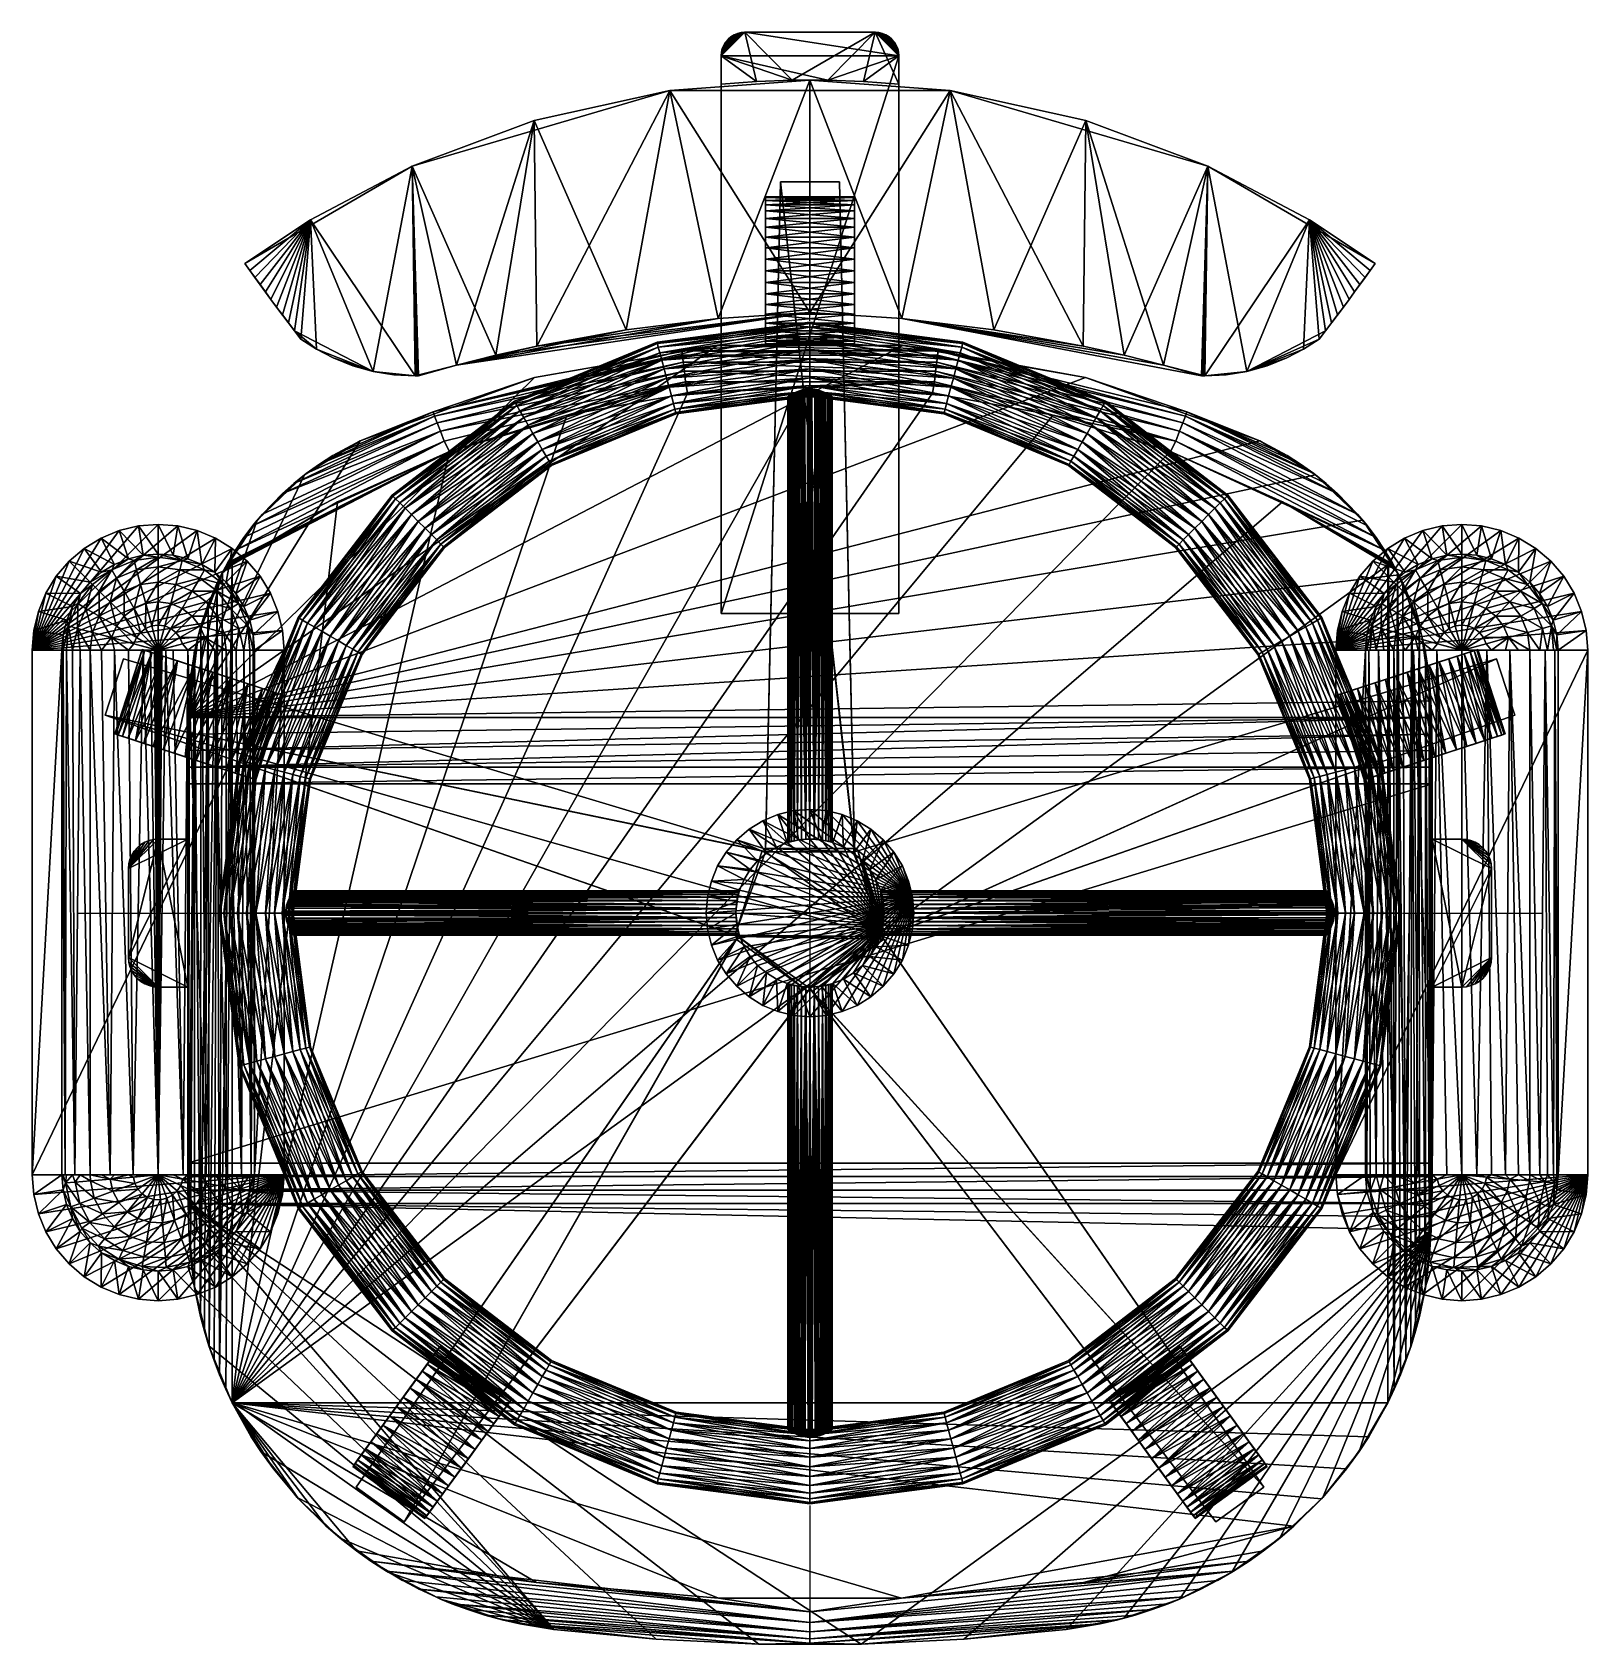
# Model space of a CAD drawing. Extents: x 12.919 to 13.444, y -7.911 to -7.367.
import ezdxf

# ---------------------------------------------------------------- set-up
doc = ezdxf.new("R2010")
doc.units = 0
doc.header["$LTSCALE"] = 0.5
doc.linetypes.add('HIDDEN2', pattern=[0.1875, 0.125, -0.0625])
doc.layers.get('0').update_dxf_attribs({"linetype": 'CONTINUOUS'})
doc.layers.add('EIXOMOB', color=1, linetype='HIDDEN2')

# ---------------------------------------------------------------- blocks, each defined once
blk = doc.blocks.new('*X0')
mesh = blk.add_polyface()
corners = [(13.15634, -7.66445, 0.48), (13.15665, -7.66836, 0.48), (13.14678, -7.66992, 0.48), (13.14634, -7.66445, 0.48), (13.14678, -7.65897, 0.48), (13.15665, -7.66054, 0.48), (13.14806, -7.65363, 0.48), (13.15757, -7.65672, 0.48), (13.15016, -7.64856, 0.48), (13.15907, -7.6531, 0.48), (13.15303, -7.64387, 0.48), (13.16112, -7.64975, 0.48), (13.1566, -7.6397, 0.48), (13.16367, -7.64677, 0.48), (13.16077, -7.63613, 0.48), (13.16665, -7.64422, 0.48), (13.16546, -7.63326, 0.48), (13.17, -7.64217, 0.48), (13.17053, -7.63116, 0.48), (13.17362, -7.64067, 0.48), (13.17587, -7.62988, 0.48), (13.17743, -7.63975, 0.48), (13.18134, -7.62945, 0.48), (13.18134, -7.63945, 0.48), (13.18682, -7.62988, 0.48), (13.18526, -7.63975, 0.48), (13.19216, -7.63116, 0.48), (13.18907, -7.64067, 0.48), (13.19723, -7.63326, 0.48), (13.19269, -7.64217, 0.48), (13.20192, -7.63613, 0.48), (13.19604, -7.64422, 0.48), (13.20609, -7.6397, 0.48), (13.19902, -7.64677, 0.48), (13.20966, -7.64387, 0.48), (13.20157, -7.64975, 0.48), (13.21253, -7.64856, 0.48), (13.20362, -7.6531, 0.48), (13.21463, -7.65363, 0.48), (13.20512, -7.65672, 0.48), (13.21591, -7.65897, 0.48), (13.20604, -7.66054, 0.48), (13.21634, -7.66445, 0.48), (13.20634, -7.66445, 0.48), (13.21591, -7.66992, 0.48), (13.20604, -7.66836, 0.48), (13.21463, -7.67526, 0.48), (13.20512, -7.67217, 0.48), (13.21253, -7.68034, 0.48), (13.20362, -7.6758, 0.48), (13.20966, -7.68502, 0.48), (13.20157, -7.67914, 0.48), (13.20609, -7.68919, 0.48), (13.19902, -7.68212, 0.48), (13.20192, -7.69276, 0.48), (13.19604, -7.68467, 0.48), (13.19723, -7.69563, 0.48), (13.19269, -7.68672, 0.48), (13.19216, -7.69773, 0.48), (13.18907, -7.68822, 0.48), (13.18682, -7.69902, 0.48), (13.18526, -7.68914, 0.48), (13.18134, -7.69945, 0.48), (13.18134, -7.68945, 0.48), (13.17587, -7.69902, 0.48), (13.17743, -7.68914, 0.48), (13.17053, -7.69773, 0.48), (13.17362, -7.68822, 0.48), (13.16546, -7.69563, 0.48), (13.17, -7.68672, 0.48), (13.16077, -7.69276, 0.48), (13.16665, -7.68467, 0.48), (13.1566, -7.68919, 0.48), (13.16367, -7.68212, 0.48), (13.15303, -7.68502, 0.48), (13.16112, -7.67914, 0.48), (13.15016, -7.68034, 0.48), (13.15907, -7.6758, 0.48), (13.14806, -7.67526, 0.48), (13.15757, -7.67217, 0.48)]
mesh.append_faces([[corners[k] for k in face] for face in [(0, 2, 3), (3, 5, 0), (4, 7, 5), (6, 9, 7), (8, 11, 9), (10, 13, 11), (12, 15, 13), (14, 17, 15), (16, 19, 17), (18, 21, 19), (20, 23, 21), (22, 25, 23), (24, 27, 25), (26, 29, 27), (28, 31, 29), (30, 33, 31), (32, 35, 33), (34, 37, 35), (36, 39, 37), (38, 41, 39), (40, 43, 41), (42, 45, 43), (44, 47, 45), (46, 49, 47), (48, 51, 49), (50, 53, 51), (52, 55, 53), (54, 57, 55), (56, 59, 57), (58, 61, 59), (60, 63, 61), (62, 65, 63), (64, 67, 65), (66, 69, 67), (68, 71, 69), (70, 73, 71), (72, 75, 73), (74, 77, 75), (76, 79, 77), (78, 1, 79)]], dxfattribs={"vtx0": -1, "vtx2": -1})
mesh.append_faces([[corners[k] for k in face] for face in [(0, 1, 2), (3, 4, 5), (4, 6, 7), (6, 8, 9), (8, 10, 11), (10, 12, 13), (12, 14, 15), (14, 16, 17), (16, 18, 19), (18, 20, 21), (20, 22, 23), (22, 24, 25), (24, 26, 27), (26, 28, 29), (28, 30, 31), (30, 32, 33), (32, 34, 35), (34, 36, 37), (36, 38, 39), (38, 40, 41), (40, 42, 43), (42, 44, 45), (44, 46, 47), (46, 48, 49), (48, 50, 51), (50, 52, 53), (52, 54, 55), (54, 56, 57), (56, 58, 59), (58, 60, 61), (60, 62, 63), (62, 64, 65), (64, 66, 67), (66, 68, 69), (68, 70, 71), (70, 72, 73), (72, 74, 75), (74, 76, 77), (76, 78, 79), (78, 2, 1)]], dxfattribs={"vtx1": -1, "vtx2": -1})
mesh = blk.add_polyface()
corners = [(13.14678, -7.66992, 0.61), (13.14634, -7.66445, 0.61), (13.14634, -7.66445, 0.48), (13.14678, -7.66992, 0.48), (13.14806, -7.67526, 0.48), (13.14806, -7.67526, 0.61), (13.15016, -7.68034, 0.61), (13.15016, -7.68034, 0.48), (13.15303, -7.68502, 0.61), (13.15303, -7.68502, 0.48), (13.1566, -7.68919, 0.48), (13.1566, -7.68919, 0.61), (13.16077, -7.69276, 0.61), (13.16077, -7.69276, 0.48), (13.16546, -7.69563, 0.48), (13.16546, -7.69563, 0.61), (13.17053, -7.69773, 0.61), (13.17053, -7.69773, 0.48), (13.17587, -7.69902, 0.61), (13.17587, -7.69902, 0.48), (13.18134, -7.69945, 0.48), (13.18134, -7.69945, 0.61), (13.18682, -7.69902, 0.61), (13.18682, -7.69902, 0.48), (13.19216, -7.69773, 0.48), (13.19216, -7.69773, 0.61), (13.19723, -7.69563, 0.61), (13.19723, -7.69563, 0.48), (13.20192, -7.69276, 0.61), (13.20192, -7.69276, 0.48), (13.20609, -7.68919, 0.48), (13.20609, -7.68919, 0.61), (13.20966, -7.68502, 0.61), (13.20966, -7.68502, 0.48), (13.21253, -7.68034, 0.48), (13.21253, -7.68034, 0.61), (13.21463, -7.67526, 0.61), (13.21463, -7.67526, 0.48), (13.21591, -7.66992, 0.61), (13.21591, -7.66992, 0.48), (13.21634, -7.66445, 0.48), (13.21634, -7.66445, 0.61), (13.21591, -7.65897, 0.61), (13.21591, -7.65897, 0.48), (13.21463, -7.65363, 0.48), (13.21463, -7.65363, 0.61), (13.21253, -7.64856, 0.61), (13.21253, -7.64856, 0.48), (13.20966, -7.64387, 0.61), (13.20966, -7.64387, 0.48), (13.20609, -7.6397, 0.48), (13.20609, -7.6397, 0.61), (13.20192, -7.63613, 0.61), (13.20192, -7.63613, 0.48), (13.19723, -7.63326, 0.48), (13.19723, -7.63326, 0.61), (13.19216, -7.63116, 0.61), (13.19216, -7.63116, 0.48), (13.18682, -7.62988, 0.61), (13.18682, -7.62988, 0.48), (13.18134, -7.62945, 0.48), (13.18134, -7.62945, 0.61), (13.17587, -7.62988, 0.61), (13.17587, -7.62988, 0.48), (13.17053, -7.63116, 0.48), (13.17053, -7.63116, 0.61), (13.16546, -7.63326, 0.61), (13.16546, -7.63326, 0.48), (13.16077, -7.63613, 0.61), (13.16077, -7.63613, 0.48), (13.1566, -7.6397, 0.48), (13.1566, -7.6397, 0.61), (13.15303, -7.64387, 0.61), (13.15303, -7.64387, 0.48), (13.15016, -7.64856, 0.48), (13.15016, -7.64856, 0.61), (13.14806, -7.65363, 0.61), (13.14806, -7.65363, 0.48), (13.14678, -7.65897, 0.61), (13.14678, -7.65897, 0.48), (13.14634, -7.66445, 0.48), (13.14634, -7.66445, 0.61)]
mesh.append_faces([[corners[k] for k in face] for face in [(0, 2, 3), (3, 5, 0), (6, 4, 7), (8, 7, 9), (9, 11, 8), (12, 10, 13), (13, 15, 12), (16, 14, 17), (18, 17, 19), (19, 21, 18), (22, 20, 23), (23, 25, 22), (26, 24, 27), (28, 27, 29), (29, 31, 28), (32, 30, 33), (33, 35, 32), (36, 34, 37), (38, 37, 39), (39, 41, 38), (42, 40, 43), (43, 45, 42), (46, 44, 47), (48, 47, 49), (49, 51, 48), (52, 50, 53), (53, 55, 52), (56, 54, 57), (58, 57, 59), (59, 61, 58), (62, 60, 63), (63, 65, 62), (66, 64, 67), (68, 67, 69), (69, 71, 68), (72, 70, 73), (73, 75, 72), (76, 74, 77), (78, 77, 79), (79, 81, 78)]], dxfattribs={"vtx0": -1})
mesh.append_faces([[corners[k] for k in face] for face in [(0, 1, 2), (3, 4, 5), (6, 5, 4), (8, 6, 7), (9, 10, 11), (12, 11, 10), (13, 14, 15), (16, 15, 14), (18, 16, 17), (19, 20, 21), (22, 21, 20), (23, 24, 25), (26, 25, 24), (28, 26, 27), (29, 30, 31), (32, 31, 30), (33, 34, 35), (36, 35, 34), (38, 36, 37), (39, 40, 41), (42, 41, 40), (43, 44, 45), (46, 45, 44), (48, 46, 47), (49, 50, 51), (52, 51, 50), (53, 54, 55), (56, 55, 54), (58, 56, 57), (59, 60, 61), (62, 61, 60), (63, 64, 65), (66, 65, 64), (68, 66, 67), (69, 70, 71), (72, 71, 70), (73, 74, 75), (76, 75, 74), (78, 76, 77), (79, 80, 81)]], dxfattribs={"vtx2": -1})
mesh = blk.add_polyface()
corners = [(13.21591, -7.66992, 0.61), (13.21634, -7.66445, 0.61), (13.21591, -7.65897, 0.61), (13.21463, -7.67526, 0.61), (13.21253, -7.68034, 0.61), (13.20966, -7.68502, 0.61), (13.20609, -7.68919, 0.61), (13.20192, -7.69276, 0.61), (13.19723, -7.69563, 0.61), (13.19216, -7.69773, 0.61), (13.18682, -7.69902, 0.61), (13.18134, -7.69945, 0.61), (13.17587, -7.69902, 0.61), (13.17053, -7.69773, 0.61), (13.16546, -7.69563, 0.61), (13.16077, -7.69276, 0.61), (13.1566, -7.68919, 0.61), (13.15303, -7.68502, 0.61), (13.15016, -7.68034, 0.61), (13.14806, -7.67526, 0.61), (13.14678, -7.66992, 0.61), (13.14634, -7.66445, 0.61), (13.14678, -7.65897, 0.61), (13.14806, -7.65363, 0.61), (13.15016, -7.64856, 0.61), (13.15303, -7.64387, 0.61), (13.1566, -7.6397, 0.61), (13.16077, -7.63613, 0.61), (13.16546, -7.63326, 0.61), (13.17053, -7.63116, 0.61), (13.17587, -7.62988, 0.61), (13.18134, -7.62945, 0.61), (13.18682, -7.62988, 0.61), (13.19216, -7.63116, 0.61), (13.19723, -7.63326, 0.61), (13.20192, -7.63613, 0.61), (13.20609, -7.6397, 0.61), (13.20966, -7.64387, 0.61), (13.21253, -7.64856, 0.61), (13.21463, -7.65363, 0.61)]
mesh.append_faces([[corners[k] for k in face] for face in [(39, 38, 2)]], dxfattribs={"vtx1": -1})
mesh.append_faces([[corners[k] for k in face] for face in [(3, 0, 2), (4, 3, 2), (5, 4, 2), (6, 5, 2), (7, 6, 2), (8, 7, 2), (9, 8, 2), (10, 9, 2), (11, 10, 2), (12, 11, 2), (13, 12, 2), (14, 13, 2), (15, 14, 2), (16, 15, 2), (17, 16, 2), (18, 17, 2), (19, 18, 2), (20, 19, 2), (21, 20, 2), (22, 21, 2), (23, 22, 2), (24, 23, 2), (25, 24, 2), (26, 25, 2), (27, 26, 2), (28, 27, 2), (29, 28, 2), (30, 29, 2), (31, 30, 2), (32, 31, 2), (33, 32, 2), (34, 33, 2), (35, 34, 2), (36, 35, 2), (37, 36, 2), (38, 37, 2)]], dxfattribs={"vtx1": -1, "vtx2": -1})
mesh.append_faces([[corners[k] for k in face] for face in [(0, 1, 2)]], dxfattribs={"vtx2": -1})
mesh = blk.add_polyface()
corners = [(13.20604, -7.66836, 0.08), (13.20512, -7.67217, 0.08), (13.20362, -7.6758, 0.08), (13.20157, -7.67914, 0.08), (13.19902, -7.68212, 0.08), (13.19604, -7.68467, 0.08), (13.19269, -7.68672, 0.08), (13.18907, -7.68822, 0.08), (13.18526, -7.68914, 0.08), (13.18134, -7.68945, 0.08), (13.17743, -7.68914, 0.08), (13.17362, -7.68822, 0.08), (13.17, -7.68672, 0.08), (13.16665, -7.68467, 0.08), (13.16367, -7.68212, 0.08), (13.16112, -7.67914, 0.08), (13.15907, -7.6758, 0.08), (13.15757, -7.67217, 0.08), (13.15665, -7.66836, 0.08), (13.15634, -7.66445, 0.08), (13.15665, -7.66054, 0.08), (13.15757, -7.65672, 0.08), (13.15907, -7.6531, 0.08), (13.16112, -7.64975, 0.08), (13.16367, -7.64677, 0.08), (13.16665, -7.64422, 0.08), (13.17, -7.64217, 0.08), (13.17362, -7.64067, 0.08), (13.17743, -7.63975, 0.08), (13.18134, -7.63945, 0.08), (13.18526, -7.63975, 0.08), (13.18907, -7.64067, 0.08), (13.19269, -7.64217, 0.08), (13.19604, -7.64422, 0.08), (13.19902, -7.64677, 0.08), (13.20157, -7.64975, 0.08), (13.20362, -7.6531, 0.08), (13.20512, -7.65672, 0.08), (13.20604, -7.66054, 0.08), (13.20634, -7.66445, 0.08)]
mesh.append_faces([[corners[k] for k in face] for face in [(0, 38, 39)]], dxfattribs={"vtx0": -1})
mesh.append_faces([[corners[k] for k in face] for face in [(0, 2, 3), (0, 3, 4), (0, 4, 5), (0, 5, 6), (0, 6, 7), (0, 7, 8), (0, 8, 9), (0, 9, 10), (0, 10, 11), (0, 11, 12), (0, 12, 13), (0, 13, 14), (0, 14, 15), (0, 15, 16), (0, 16, 17), (0, 17, 18), (0, 18, 19), (0, 19, 20), (0, 20, 21), (0, 21, 22), (0, 22, 23), (0, 23, 24), (0, 24, 25), (0, 25, 26), (0, 26, 27), (0, 27, 28), (0, 28, 29), (0, 29, 30), (0, 30, 31), (0, 31, 32), (0, 32, 33), (0, 33, 34), (0, 34, 35), (0, 35, 36), (0, 36, 37), (0, 37, 38)]], dxfattribs={"vtx0": -1, "vtx2": -1})
mesh.append_faces([[corners[k] for k in face] for face in [(0, 1, 2)]], dxfattribs={"vtx2": -1})
mesh = blk.add_polyface()
corners = [(13.15665, -7.66054, 0.08), (13.15634, -7.66445, 0.08), (13.15634, -7.66445, 0.48), (13.15665, -7.66054, 0.48), (13.15757, -7.65672, 0.48), (13.15757, -7.65672, 0.08), (13.15907, -7.6531, 0.08), (13.15907, -7.6531, 0.48), (13.16112, -7.64975, 0.08), (13.16112, -7.64975, 0.48), (13.16367, -7.64677, 0.48), (13.16367, -7.64677, 0.08), (13.16665, -7.64422, 0.08), (13.16665, -7.64422, 0.48), (13.17, -7.64217, 0.48), (13.17, -7.64217, 0.08), (13.17362, -7.64067, 0.08), (13.17362, -7.64067, 0.48), (13.17743, -7.63975, 0.08), (13.17743, -7.63975, 0.48), (13.18134, -7.63945, 0.48), (13.18134, -7.63945, 0.08), (13.18526, -7.63975, 0.08), (13.18526, -7.63975, 0.48), (13.18907, -7.64067, 0.48), (13.18907, -7.64067, 0.08), (13.19269, -7.64217, 0.08), (13.19269, -7.64217, 0.48), (13.19604, -7.64422, 0.08), (13.19604, -7.64422, 0.48), (13.19902, -7.64677, 0.48), (13.19902, -7.64677, 0.08), (13.20157, -7.64975, 0.08), (13.20157, -7.64975, 0.48), (13.20362, -7.6531, 0.48), (13.20362, -7.6531, 0.08), (13.20512, -7.65672, 0.08), (13.20512, -7.65672, 0.48), (13.20604, -7.66054, 0.08), (13.20604, -7.66054, 0.48), (13.20634, -7.66445, 0.48), (13.20634, -7.66445, 0.08), (13.20604, -7.66836, 0.08), (13.20604, -7.66836, 0.48), (13.20512, -7.67217, 0.48), (13.20512, -7.67217, 0.08), (13.20362, -7.6758, 0.08), (13.20362, -7.6758, 0.48), (13.20157, -7.67914, 0.08), (13.20157, -7.67914, 0.48), (13.19902, -7.68212, 0.48), (13.19902, -7.68212, 0.08), (13.19604, -7.68467, 0.08), (13.19604, -7.68467, 0.48), (13.19269, -7.68672, 0.48), (13.19269, -7.68672, 0.08), (13.18907, -7.68822, 0.08), (13.18907, -7.68822, 0.48), (13.18526, -7.68914, 0.08), (13.18526, -7.68914, 0.48), (13.18134, -7.68945, 0.48), (13.18134, -7.68945, 0.08), (13.17743, -7.68914, 0.08), (13.17743, -7.68914, 0.48), (13.17362, -7.68822, 0.48), (13.17362, -7.68822, 0.08), (13.17, -7.68672, 0.08), (13.17, -7.68672, 0.48), (13.16665, -7.68467, 0.08), (13.16665, -7.68467, 0.48), (13.16367, -7.68212, 0.48), (13.16367, -7.68212, 0.08), (13.16112, -7.67914, 0.08), (13.16112, -7.67914, 0.48), (13.15907, -7.6758, 0.48), (13.15907, -7.6758, 0.08), (13.15757, -7.67217, 0.08), (13.15757, -7.67217, 0.48), (13.15665, -7.66836, 0.08), (13.15665, -7.66836, 0.48), (13.15634, -7.66445, 0.48), (13.15634, -7.66445, 0.08)]
mesh.append_faces([[corners[k] for k in face] for face in [(0, 2, 3), (3, 5, 0), (6, 4, 7), (8, 7, 9), (9, 11, 8), (12, 10, 13), (13, 15, 12), (16, 14, 17), (18, 17, 19), (19, 21, 18), (22, 20, 23), (23, 25, 22), (26, 24, 27), (28, 27, 29), (29, 31, 28), (32, 30, 33), (33, 35, 32), (36, 34, 37), (38, 37, 39), (39, 41, 38), (42, 40, 43), (43, 45, 42), (46, 44, 47), (48, 47, 49), (49, 51, 48), (52, 50, 53), (53, 55, 52), (56, 54, 57), (58, 57, 59), (59, 61, 58), (62, 60, 63), (63, 65, 62), (66, 64, 67), (68, 67, 69), (69, 71, 68), (72, 70, 73), (73, 75, 72), (76, 74, 77), (78, 77, 79), (79, 81, 78)]], dxfattribs={"vtx0": -1})
mesh.append_faces([[corners[k] for k in face] for face in [(0, 1, 2), (3, 4, 5), (6, 5, 4), (8, 6, 7), (9, 10, 11), (12, 11, 10), (13, 14, 15), (16, 15, 14), (18, 16, 17), (19, 20, 21), (22, 21, 20), (23, 24, 25), (26, 25, 24), (28, 26, 27), (29, 30, 31), (32, 31, 30), (33, 34, 35), (36, 35, 34), (38, 36, 37), (39, 40, 41), (42, 41, 40), (43, 44, 45), (46, 45, 44), (48, 46, 47), (49, 50, 51), (52, 51, 50), (53, 54, 55), (56, 55, 54), (58, 56, 57), (59, 60, 61), (62, 61, 60), (63, 64, 65), (66, 65, 64), (68, 66, 67), (69, 70, 71), (72, 71, 70), (73, 74, 75), (76, 75, 74), (78, 76, 77), (79, 80, 81)]], dxfattribs={"vtx2": -1})
blk = doc.blocks.new('*X1')
mesh = blk.add_polyface()
corners = [(13.17134, -7.41761, 0.05), (13.19134, -7.41761, 0.05), (13.19634, -7.6438, 0.05), (13.16634, -7.6438, 0.05), (12.9435, -7.59768, 0.05), (12.94968, -7.57866, 0.05), (13.20562, -7.67233, 0.05), (13.41301, -7.57866, 0.05), (13.41919, -7.59768, 0.05), (13.33452, -7.85826, 0.05), (13.31834, -7.87002, 0.05), (13.18134, -7.68997, 0.05), (13.15707, -7.67233, 0.05), (13.04435, -7.87002, 0.05), (13.02817, -7.85826, 0.05)]
mesh.append_faces([[corners[k] for k in face] for face in [(6, 4, 3), (3, 2, 6), (12, 6, 11)]], dxfattribs={"vtx0": -1, "vtx1": -1, "vtx2": -1})
mesh.append_faces([[corners[k] for k in face] for face in [(3, 0, 2), (2, 7, 6), (6, 9, 11), (11, 13, 12), (12, 4, 6)]], dxfattribs={"vtx1": -1, "vtx2": -1})
mesh.append_faces([[corners[k] for k in face] for face in [(0, 1, 2), (4, 5, 3), (7, 8, 6), (9, 10, 11), (13, 14, 12)]], dxfattribs={"vtx2": -1})
mesh = blk.add_polyface()
corners = [(13.16634, -7.6438, 0.05), (13.16634, -7.6438, 0.095), (13.16637, -7.64261, 0.095), (13.17134, -7.41761, 0.085), (13.17134, -7.41761, 0.05)]
mesh.append_faces([[corners[k] for k in face] for face in [(2, 3, 0)]], dxfattribs={"vtx1": -1, "vtx2": -1})
mesh.append_faces([[corners[k] for k in face] for face in [(0, 1, 2), (3, 4, 0)]], dxfattribs={"vtx2": -1})
mesh = blk.add_polyface()
corners = [(13.19632, -7.64261, 0.095), (13.19134, -7.41761, 0.085), (13.17134, -7.41761, 0.085), (13.16637, -7.64261, 0.095)]
mesh.append_faces([[corners[k] for k in face] for face in [(3, 0, 2)]], dxfattribs={"vtx1": -1})
mesh.append_faces([[corners[k] for k in face] for face in [(0, 1, 2)]], dxfattribs={"vtx2": -1})
mesh = blk.add_polyface()
corners = [(13.17134, -7.41761, 0.05), (13.17134, -7.41761, 0.085), (13.19134, -7.41761, 0.085), (13.19134, -7.41761, 0.05)]
mesh.append_faces([[corners[k] for k in face] for face in [(3, 0, 2)]], dxfattribs={"vtx1": -1})
mesh.append_faces([[corners[k] for k in face] for face in [(0, 1, 2)]], dxfattribs={"vtx2": -1})
mesh = blk.add_polyface()
corners = [(13.19134, -7.41761, 0.05), (13.19134, -7.41761, 0.085), (13.19632, -7.64261, 0.095), (13.19634, -7.6438, 0.05), (13.19634, -7.6438, 0.095)]
mesh.append_faces([[corners[k] for k in face] for face in [(3, 0, 2)]], dxfattribs={"vtx1": -1, "vtx2": -1})
mesh.append_faces([[corners[k] for k in face] for face in [(0, 1, 2), (2, 4, 3)]], dxfattribs={"vtx2": -1})
mesh = blk.add_polyface()
corners = [(13.1652, -7.64346, 0.095), (12.94968, -7.57866, 0.085), (12.9435, -7.59768, 0.085), (13.15595, -7.67194, 0.095)]
mesh.append_faces([[corners[k] for k in face] for face in [(3, 0, 2)]], dxfattribs={"vtx1": -1})
mesh.append_faces([[corners[k] for k in face] for face in [(0, 1, 2)]], dxfattribs={"vtx2": -1})
mesh = blk.add_polyface()
corners = [(12.9435, -7.59768, 0.05), (12.9435, -7.59768, 0.085), (12.94968, -7.57866, 0.085), (12.94968, -7.57866, 0.05)]
mesh.append_faces([[corners[k] for k in face] for face in [(3, 0, 2)]], dxfattribs={"vtx1": -1})
mesh.append_faces([[corners[k] for k in face] for face in [(0, 1, 2)]], dxfattribs={"vtx2": -1})
mesh = blk.add_polyface()
corners = [(12.94968, -7.57866, 0.05), (12.94968, -7.57866, 0.085), (13.1652, -7.64346, 0.095), (13.16634, -7.6438, 0.05), (13.16634, -7.6438, 0.095)]
mesh.append_faces([[corners[k] for k in face] for face in [(3, 0, 2)]], dxfattribs={"vtx1": -1, "vtx2": -1})
mesh.append_faces([[corners[k] for k in face] for face in [(0, 1, 2), (2, 4, 3)]], dxfattribs={"vtx2": -1})
mesh = blk.add_polyface()
corners = [(13.19634, -7.6438, 0.05), (13.19634, -7.6438, 0.095), (13.19748, -7.64346, 0.095), (13.41301, -7.57866, 0.085), (13.41301, -7.57866, 0.05)]
mesh.append_faces([[corners[k] for k in face] for face in [(2, 3, 0)]], dxfattribs={"vtx1": -1, "vtx2": -1})
mesh.append_faces([[corners[k] for k in face] for face in [(0, 1, 2), (3, 4, 0)]], dxfattribs={"vtx2": -1})
mesh = blk.add_polyface()
corners = [(13.20674, -7.67194, 0.095), (13.41919, -7.59768, 0.085), (13.41301, -7.57866, 0.085), (13.19748, -7.64346, 0.095)]
mesh.append_faces([[corners[k] for k in face] for face in [(3, 0, 2)]], dxfattribs={"vtx1": -1})
mesh.append_faces([[corners[k] for k in face] for face in [(0, 1, 2)]], dxfattribs={"vtx2": -1})
mesh = blk.add_polyface()
corners = [(13.41301, -7.57866, 0.05), (13.41301, -7.57866, 0.085), (13.41919, -7.59768, 0.085), (13.41919, -7.59768, 0.05)]
mesh.append_faces([[corners[k] for k in face] for face in [(3, 0, 2)]], dxfattribs={"vtx1": -1})
mesh.append_faces([[corners[k] for k in face] for face in [(0, 1, 2)]], dxfattribs={"vtx2": -1})
mesh = blk.add_polyface()
corners = [(13.15707, -7.67233, 0.05), (13.15707, -7.67233, 0.095), (13.15595, -7.67194, 0.095), (12.9435, -7.59768, 0.085), (12.9435, -7.59768, 0.05)]
mesh.append_faces([[corners[k] for k in face] for face in [(2, 3, 0)]], dxfattribs={"vtx1": -1, "vtx2": -1})
mesh.append_faces([[corners[k] for k in face] for face in [(0, 1, 2), (3, 4, 0)]], dxfattribs={"vtx2": -1})
mesh = blk.add_polyface()
corners = [(13.41919, -7.59768, 0.05), (13.41919, -7.59768, 0.085), (13.20674, -7.67194, 0.095), (13.20562, -7.67233, 0.05), (13.20562, -7.67233, 0.095)]
mesh.append_faces([[corners[k] for k in face] for face in [(3, 0, 2)]], dxfattribs={"vtx1": -1, "vtx2": -1})
mesh.append_faces([[corners[k] for k in face] for face in [(0, 1, 2), (2, 4, 3)]], dxfattribs={"vtx2": -1})
mesh = blk.add_polyface()
corners = [(13.19634, -7.6438, 0.095), (13.19632, -7.64261, 0.095), (13.16637, -7.64261, 0.095), (13.16634, -7.6438, 0.095), (13.1652, -7.64346, 0.095), (13.15595, -7.67194, 0.095), (13.20562, -7.67233, 0.095), (13.20674, -7.67194, 0.095), (13.19748, -7.64346, 0.095), (13.18134, -7.68997, 0.095), (13.18207, -7.69091, 0.095), (13.20629, -7.67331, 0.095), (13.15707, -7.67233, 0.095), (13.1564, -7.67331, 0.095), (13.18062, -7.69091, 0.095)]
mesh.append_faces([[corners[k] for k in face] for face in [(3, 5, 6), (3, 6, 0), (11, 12, 9)]], dxfattribs={"vtx0": -1, "vtx1": -1, "vtx2": -1})
mesh.append_faces([[corners[k] for k in face] for face in [(0, 2, 3), (6, 8, 0), (12, 14, 9), (6, 5, 12)]], dxfattribs={"vtx0": -1, "vtx2": -1})
mesh.append_faces([[corners[k] for k in face] for face in [(11, 6, 12)]], dxfattribs={"vtx1": -1, "vtx2": -1})
mesh.append_faces([[corners[k] for k in face] for face in [(0, 1, 2), (3, 4, 5), (6, 7, 8), (9, 10, 11), (12, 13, 14)]], dxfattribs={"vtx2": -1})
mesh = blk.add_polyface()
corners = [(13.02817, -7.85826, 0.05), (13.02817, -7.85826, 0.085), (13.1564, -7.67331, 0.095), (13.15707, -7.67233, 0.05), (13.15707, -7.67233, 0.095)]
mesh.append_faces([[corners[k] for k in face] for face in [(3, 0, 2)]], dxfattribs={"vtx1": -1, "vtx2": -1})
mesh.append_faces([[corners[k] for k in face] for face in [(0, 1, 2), (2, 4, 3)]], dxfattribs={"vtx2": -1})
mesh = blk.add_polyface()
corners = [(13.1564, -7.67331, 0.095), (13.02817, -7.85826, 0.085), (13.04435, -7.87002, 0.085), (13.18062, -7.69091, 0.095)]
mesh.append_faces([[corners[k] for k in face] for face in [(3, 0, 2)]], dxfattribs={"vtx1": -1})
mesh.append_faces([[corners[k] for k in face] for face in [(0, 1, 2)]], dxfattribs={"vtx2": -1})
mesh = blk.add_polyface()
corners = [(13.18207, -7.69091, 0.095), (13.31834, -7.87002, 0.085), (13.33452, -7.85826, 0.085), (13.20629, -7.67331, 0.095)]
mesh.append_faces([[corners[k] for k in face] for face in [(3, 0, 2)]], dxfattribs={"vtx1": -1})
mesh.append_faces([[corners[k] for k in face] for face in [(0, 1, 2)]], dxfattribs={"vtx2": -1})
mesh = blk.add_polyface()
corners = [(13.20562, -7.67233, 0.05), (13.20562, -7.67233, 0.095), (13.20629, -7.67331, 0.095), (13.33452, -7.85826, 0.085), (13.33452, -7.85826, 0.05)]
mesh.append_faces([[corners[k] for k in face] for face in [(2, 3, 0)]], dxfattribs={"vtx1": -1, "vtx2": -1})
mesh.append_faces([[corners[k] for k in face] for face in [(0, 1, 2), (3, 4, 0)]], dxfattribs={"vtx2": -1})
mesh = blk.add_polyface()
corners = [(13.18134, -7.68997, 0.05), (13.18134, -7.68997, 0.095), (13.18062, -7.69091, 0.095), (13.04435, -7.87002, 0.085), (13.04435, -7.87002, 0.05)]
mesh.append_faces([[corners[k] for k in face] for face in [(2, 3, 0)]], dxfattribs={"vtx1": -1, "vtx2": -1})
mesh.append_faces([[corners[k] for k in face] for face in [(0, 1, 2), (3, 4, 0)]], dxfattribs={"vtx2": -1})
mesh = blk.add_polyface()
corners = [(13.31834, -7.87002, 0.05), (13.31834, -7.87002, 0.085), (13.18207, -7.69091, 0.095), (13.18134, -7.68997, 0.05), (13.18134, -7.68997, 0.095)]
mesh.append_faces([[corners[k] for k in face] for face in [(3, 0, 2)]], dxfattribs={"vtx1": -1, "vtx2": -1})
mesh.append_faces([[corners[k] for k in face] for face in [(0, 1, 2), (2, 4, 3)]], dxfattribs={"vtx2": -1})
mesh = blk.add_polyface()
corners = [(13.04435, -7.87002, 0.05), (13.04435, -7.87002, 0.085), (13.02817, -7.85826, 0.085), (13.02817, -7.85826, 0.05)]
mesh.append_faces([[corners[k] for k in face] for face in [(3, 0, 2)]], dxfattribs={"vtx1": -1})
mesh.append_faces([[corners[k] for k in face] for face in [(0, 1, 2)]], dxfattribs={"vtx2": -1})
mesh = blk.add_polyface()
corners = [(13.33452, -7.85826, 0.05), (13.33452, -7.85826, 0.085), (13.31834, -7.87002, 0.085), (13.31834, -7.87002, 0.05)]
mesh.append_faces([[corners[k] for k in face] for face in [(3, 0, 2)]], dxfattribs={"vtx1": -1})
mesh.append_faces([[corners[k] for k in face] for face in [(0, 1, 2)]], dxfattribs={"vtx2": -1})
blk = doc.blocks.new('*X2')
mesh = blk.add_polyface()
corners = [(12.99397, -7.61934, 0.02109), (12.9931, -7.61905, 0.01727), (13.00272, -7.59064, 0.01853), (13.00353, -7.5909, 0.025), (12.99426, -7.61943, 0.025), (13.00237, -7.59052, 0.01727), (13.00324, -7.5908, 0.02109), (13.00035, -7.58986, 0.0125), (13.00094, -7.59006, 0.01365), (12.99167, -7.61859, 0.01365), (12.99899, -7.58942, 0.01031), (12.99657, -7.58864, 0.00732), (12.99657, -7.58864, 0.00732), (12.98972, -7.61796, 0.01031), (12.9873, -7.61717, 0.00732), (12.99165, -7.58704, 0.00335), (12.99055, -7.58668, 0.00272), (12.99373, -7.58772, 0.00477), (12.98446, -7.61625, 0.00477), (12.98128, -7.61521, 0.00272), (12.98591, -7.58517, 0.00085), (12.9871, -7.58556, 0.00122), (12.97783, -7.61409, 0.00122), (12.98348, -7.58438, 0.00031), (12.97976, -7.58317), (12.97976, -7.58317), (12.97421, -7.61291, 0.00031), (12.97049, -7.61171), (12.9736, -7.58117, 0.00085), (12.97241, -7.58079, 0.00122), (12.97604, -7.58197, 0.00031), (12.96677, -7.6105, 0.00031), (12.96314, -7.60932, 0.00122), (12.96787, -7.57931, 0.00335), (12.96896, -7.57967, 0.00272), (12.95969, -7.6082, 0.00272), (12.96578, -7.57863, 0.00477), (12.96294, -7.57771, 0.00732), (12.96294, -7.57771, 0.00732), (12.95651, -7.60717, 0.00477), (12.95367, -7.60624, 0.00732), (12.95917, -7.57648, 0.0125), (12.95857, -7.57629, 0.01365), (12.96052, -7.57692, 0.01031), (12.95125, -7.60546, 0.01031), (12.9493, -7.60482, 0.01365), (12.95679, -7.57571, 0.01853), (12.95714, -7.57583, 0.01727), (12.94787, -7.60436, 0.01727), (12.95627, -7.57554, 0.02109), (12.95598, -7.57545, 0.025), (12.95598, -7.57545, 0.025), (12.947, -7.60408, 0.02109), (12.94671, -7.60398, 0.025), (12.95679, -7.57571, 0.03147), (12.95714, -7.57583, 0.03273), (12.95627, -7.57554, 0.02891), (12.947, -7.60408, 0.02891), (12.94787, -7.60436, 0.03273), (12.95917, -7.57648, 0.0375), (12.95857, -7.57629, 0.03635), (12.9493, -7.60482, 0.03635), (12.96052, -7.57692, 0.03969), (12.96294, -7.57771, 0.04268), (12.96294, -7.57771, 0.04268), (12.95125, -7.60546, 0.03969), (12.95367, -7.60624, 0.04268), (12.96787, -7.57931, 0.04665), (12.96896, -7.57967, 0.04728), (12.96578, -7.57863, 0.04523), (12.95651, -7.60717, 0.04523), (12.95969, -7.6082, 0.04728), (12.9736, -7.58117, 0.04915), (12.97241, -7.58079, 0.04878), (12.96314, -7.60932, 0.04878), (12.97604, -7.58197, 0.04969), (12.97976, -7.58317, 0.05), (12.97976, -7.58317, 0.05), (12.96677, -7.6105, 0.04969), (12.97049, -7.61171, 0.05), (12.98591, -7.58517, 0.04915), (12.9871, -7.58556, 0.04878), (12.98348, -7.58438, 0.04969), (12.97421, -7.61291, 0.04969), (12.97783, -7.61409, 0.04878), (12.99165, -7.58704, 0.04665), (12.99055, -7.58668, 0.04728), (12.98128, -7.61521, 0.04728), (12.99373, -7.58772, 0.04523), (12.99657, -7.58864, 0.04268), (12.99657, -7.58864, 0.04268), (12.98446, -7.61625, 0.04523), (12.9873, -7.61717, 0.04268), (13.00035, -7.58986, 0.0375), (13.00094, -7.59006, 0.03635), (12.99899, -7.58942, 0.03969), (12.98972, -7.61796, 0.03969), (12.99167, -7.61859, 0.03635), (13.00272, -7.59064, 0.03147), (13.00237, -7.59052, 0.03273), (12.9931, -7.61905, 0.03273), (13.00353, -7.5909, 0.025), (13.00324, -7.5908, 0.02891), (12.99397, -7.61934, 0.02891), (12.99426, -7.61943, 0.025)]
mesh.append_faces([[corners[k] for k in face] for face in [(0, 1, 2), (2, 3, 4), (2, 4, 0), (13, 14, 11), (13, 11, 7), (7, 9, 13), (18, 19, 15), (15, 11, 14), (15, 14, 18), (26, 27, 24), (26, 24, 20), (20, 22, 26), (31, 32, 28), (28, 24, 27), (28, 27, 31), (39, 40, 37), (39, 37, 33), (33, 35, 39), (44, 45, 41), (41, 37, 40), (41, 40, 44), (52, 53, 50), (52, 50, 46), (46, 48, 52), (57, 58, 54), (54, 50, 53), (54, 53, 57), (65, 66, 63), (65, 63, 59), (59, 61, 65), (70, 71, 67), (67, 63, 66), (67, 66, 70), (78, 79, 76), (78, 76, 72), (72, 74, 78), (83, 84, 80), (80, 76, 79), (80, 79, 83), (91, 92, 89), (91, 89, 85), (85, 87, 91), (96, 97, 93), (93, 89, 92), (93, 92, 96), (103, 104, 101), (103, 101, 98), (98, 100, 103)]])
mesh.append_faces([[corners[k] for k in face] for face in [(7, 1, 9), (20, 19, 22), (33, 32, 35), (46, 45, 48), (59, 58, 61), (72, 71, 74), (85, 84, 87), (98, 97, 100)]], dxfattribs={"vtx0": -1})
mesh.append_faces([[corners[k] for k in face] for face in [(7, 2, 1), (20, 15, 19), (33, 28, 32), (46, 41, 45), (59, 54, 58), (72, 67, 71), (85, 80, 84), (98, 93, 97)]], dxfattribs={"vtx2": -1})
mesh = blk.add_polyface()
corners = [(12.95627, -7.57554, 0.02109), (12.95598, -7.57545, 0.025), (12.95627, -7.57554, 0.02891), (12.95714, -7.57583, 0.01727), (12.95857, -7.57629, 0.01365), (12.96052, -7.57692, 0.01031), (12.96294, -7.57771, 0.00732), (12.96578, -7.57863, 0.00477), (12.96896, -7.57967, 0.00272), (12.97241, -7.58079, 0.00122), (12.97604, -7.58197, 0.00031), (12.97976, -7.58317), (12.98348, -7.58438, 0.00031), (12.9871, -7.58556, 0.00122), (12.99055, -7.58668, 0.00272), (12.99373, -7.58772, 0.00477), (12.99657, -7.58864, 0.00732), (12.99899, -7.58942, 0.01031), (13.00094, -7.59006, 0.01365), (13.00237, -7.59052, 0.01727), (13.00324, -7.5908, 0.02109), (13.00353, -7.5909, 0.025), (13.00324, -7.5908, 0.02891), (13.00237, -7.59052, 0.03273), (13.00094, -7.59006, 0.03635), (12.99899, -7.58942, 0.03969), (12.99657, -7.58864, 0.04268), (12.99373, -7.58772, 0.04523), (12.99055, -7.58668, 0.04728), (12.9871, -7.58556, 0.04878), (12.98348, -7.58438, 0.04969), (12.97976, -7.58317, 0.05), (12.97604, -7.58197, 0.04969), (12.97241, -7.58079, 0.04878), (12.96896, -7.57967, 0.04728), (12.96578, -7.57863, 0.04523), (12.96294, -7.57771, 0.04268), (12.96052, -7.57692, 0.03969), (12.95857, -7.57629, 0.03635), (12.95714, -7.57583, 0.03273)]
mesh.append_faces([[corners[k] for k in face] for face in [(39, 38, 2)]], dxfattribs={"vtx1": -1})
mesh.append_faces([[corners[k] for k in face] for face in [(3, 0, 2), (4, 3, 2), (5, 4, 2), (6, 5, 2), (7, 6, 2), (8, 7, 2), (9, 8, 2), (10, 9, 2), (11, 10, 2), (12, 11, 2), (13, 12, 2), (14, 13, 2), (15, 14, 2), (16, 15, 2), (17, 16, 2), (18, 17, 2), (19, 18, 2), (20, 19, 2), (21, 20, 2), (22, 21, 2), (23, 22, 2), (24, 23, 2), (25, 24, 2), (26, 25, 2), (27, 26, 2), (28, 27, 2), (29, 28, 2), (30, 29, 2), (31, 30, 2), (32, 31, 2), (33, 32, 2), (34, 33, 2), (35, 34, 2), (36, 35, 2), (37, 36, 2), (38, 37, 2)]], dxfattribs={"vtx1": -1, "vtx2": -1})
mesh.append_faces([[corners[k] for k in face] for face in [(0, 1, 2)]], dxfattribs={"vtx2": -1})
mesh = blk.add_polyface()
corners = [(12.947, -7.60408, 0.02109), (12.94787, -7.60436, 0.01727), (12.9493, -7.60482, 0.01365), (12.95125, -7.60546, 0.01031), (12.95367, -7.60624, 0.00732), (12.95651, -7.60717, 0.00477), (12.95969, -7.6082, 0.00272), (12.96314, -7.60932, 0.00122), (12.96677, -7.6105, 0.00031), (12.97049, -7.61171), (12.97421, -7.61291, 0.00031), (12.97783, -7.61409, 0.00122), (12.98128, -7.61521, 0.00272), (12.98446, -7.61625, 0.00477), (12.9873, -7.61717, 0.00732), (12.98972, -7.61796, 0.01031), (12.99167, -7.61859, 0.01365), (12.9931, -7.61905, 0.01727), (12.99397, -7.61934, 0.02109), (12.99426, -7.61943, 0.025), (12.99397, -7.61934, 0.02891), (12.9931, -7.61905, 0.03273), (12.99167, -7.61859, 0.03635), (12.98972, -7.61796, 0.03969), (12.9873, -7.61717, 0.04268), (12.98446, -7.61625, 0.04523), (12.98128, -7.61521, 0.04728), (12.97783, -7.61409, 0.04878), (12.97421, -7.61291, 0.04969), (12.97049, -7.61171, 0.05), (12.96677, -7.6105, 0.04969), (12.96314, -7.60932, 0.04878), (12.95969, -7.6082, 0.04728), (12.95651, -7.60717, 0.04523), (12.95367, -7.60624, 0.04268), (12.95125, -7.60546, 0.03969), (12.9493, -7.60482, 0.03635), (12.94787, -7.60436, 0.03273), (12.947, -7.60408, 0.02891), (12.94671, -7.60398, 0.025)]
mesh.append_faces([[corners[k] for k in face] for face in [(0, 38, 39)]], dxfattribs={"vtx0": -1})
mesh.append_faces([[corners[k] for k in face] for face in [(0, 2, 3), (0, 3, 4), (0, 4, 5), (0, 5, 6), (0, 6, 7), (0, 7, 8), (0, 8, 9), (0, 9, 10), (0, 10, 11), (0, 11, 12), (0, 12, 13), (0, 13, 14), (0, 14, 15), (0, 15, 16), (0, 16, 17), (0, 17, 18), (0, 18, 19), (0, 19, 20), (0, 20, 21), (0, 21, 22), (0, 22, 23), (0, 23, 24), (0, 24, 25), (0, 25, 26), (0, 26, 27), (0, 27, 28), (0, 28, 29), (0, 29, 30), (0, 30, 31), (0, 31, 32), (0, 32, 33), (0, 33, 34), (0, 34, 35), (0, 35, 36), (0, 36, 37), (0, 37, 38)]], dxfattribs={"vtx0": -1, "vtx2": -1})
mesh.append_faces([[corners[k] for k in face] for face in [(0, 1, 2)]], dxfattribs={"vtx2": -1})
blk = doc.blocks.new('*X3')
mesh = blk.add_polyface()
corners = [(13.35945, -7.5908, 0.02891), (13.35916, -7.5909, 0.025), (13.36843, -7.61943, 0.025), (13.36872, -7.61934, 0.02891), (13.36959, -7.61905, 0.03273), (13.36032, -7.59052, 0.03273), (13.36175, -7.59006, 0.03635), (13.37102, -7.61859, 0.03635), (13.3637, -7.58942, 0.03969), (13.37297, -7.61796, 0.03969), (13.37539, -7.61717, 0.04268), (13.36612, -7.58864, 0.04268), (13.36896, -7.58772, 0.04523), (13.37823, -7.61625, 0.04523), (13.38141, -7.61521, 0.04728), (13.37214, -7.58668, 0.04728), (13.37559, -7.58556, 0.04878), (13.38486, -7.61409, 0.04878), (13.37921, -7.58438, 0.04969), (13.38848, -7.61291, 0.04969), (13.3922, -7.61171, 0.05), (13.38293, -7.58317, 0.05), (13.38665, -7.58197, 0.04969), (13.39592, -7.6105, 0.04969), (13.39955, -7.60932, 0.04878), (13.39028, -7.58079, 0.04878), (13.39373, -7.57967, 0.04728), (13.403, -7.6082, 0.04728), (13.39691, -7.57863, 0.04523), (13.40618, -7.60717, 0.04523), (13.40902, -7.60624, 0.04268), (13.39975, -7.57771, 0.04268), (13.40217, -7.57692, 0.03969), (13.41144, -7.60546, 0.03969), (13.41339, -7.60482, 0.03635), (13.40412, -7.57629, 0.03635), (13.40555, -7.57583, 0.03273), (13.41482, -7.60436, 0.03273), (13.40642, -7.57554, 0.02891), (13.41569, -7.60408, 0.02891), (13.41598, -7.60398, 0.025), (13.40671, -7.57545, 0.025), (13.40642, -7.57554, 0.02109), (13.41569, -7.60408, 0.02109), (13.41482, -7.60436, 0.01727), (13.40555, -7.57583, 0.01727), (13.40412, -7.57629, 0.01365), (13.41339, -7.60482, 0.01365), (13.40217, -7.57692, 0.01031), (13.41144, -7.60546, 0.01031), (13.40902, -7.60624, 0.00732), (13.39975, -7.57771, 0.00732), (13.39691, -7.57863, 0.00477), (13.40618, -7.60717, 0.00477), (13.403, -7.6082, 0.00272), (13.39373, -7.57967, 0.00272), (13.39028, -7.58079, 0.00122), (13.39955, -7.60932, 0.00122), (13.38665, -7.58197, 0.00031), (13.39592, -7.6105, 0.00031), (13.3922, -7.61171), (13.38293, -7.58317), (13.37921, -7.58438, 0.00031), (13.38848, -7.61291, 0.00031), (13.38486, -7.61409, 0.00122), (13.37559, -7.58556, 0.00122), (13.37214, -7.58668, 0.00272), (13.38141, -7.61521, 0.00272), (13.36896, -7.58772, 0.00477), (13.37823, -7.61625, 0.00477), (13.37539, -7.61717, 0.00732), (13.36612, -7.58864, 0.00732), (13.3637, -7.58942, 0.01031), (13.37297, -7.61796, 0.01031), (13.37102, -7.61859, 0.01365), (13.36175, -7.59006, 0.01365), (13.36032, -7.59052, 0.01727), (13.36959, -7.61905, 0.01727), (13.35945, -7.5908, 0.02109), (13.36872, -7.61934, 0.02109), (13.36843, -7.61943, 0.025), (13.35916, -7.5909, 0.025)]
mesh.append_faces([[corners[k] for k in face] for face in [(0, 2, 3), (3, 5, 0), (6, 4, 7), (8, 7, 9), (9, 11, 8), (12, 10, 13), (13, 15, 12), (16, 14, 17), (18, 17, 19), (19, 21, 18), (22, 20, 23), (23, 25, 22), (26, 24, 27), (28, 27, 29), (29, 31, 28), (32, 30, 33), (33, 35, 32), (36, 34, 37), (38, 37, 39), (39, 41, 38), (42, 40, 43), (43, 45, 42), (46, 44, 47), (48, 47, 49), (49, 51, 48), (52, 50, 53), (53, 55, 52), (56, 54, 57), (58, 57, 59), (59, 61, 58), (62, 60, 63), (63, 65, 62), (66, 64, 67), (68, 67, 69), (69, 71, 68), (72, 70, 73), (73, 75, 72), (76, 74, 77), (78, 77, 79), (79, 81, 78)]], dxfattribs={"vtx0": -1})
mesh.append_faces([[corners[k] for k in face] for face in [(0, 1, 2), (3, 4, 5), (6, 5, 4), (8, 6, 7), (9, 10, 11), (12, 11, 10), (13, 14, 15), (16, 15, 14), (18, 16, 17), (19, 20, 21), (22, 21, 20), (23, 24, 25), (26, 25, 24), (28, 26, 27), (29, 30, 31), (32, 31, 30), (33, 34, 35), (36, 35, 34), (38, 36, 37), (39, 40, 41), (42, 41, 40), (43, 44, 45), (46, 45, 44), (48, 46, 47), (49, 50, 51), (52, 51, 50), (53, 54, 55), (56, 55, 54), (58, 56, 57), (59, 60, 61), (62, 61, 60), (63, 64, 65), (66, 65, 64), (68, 66, 67), (69, 70, 71), (72, 71, 70), (73, 74, 75), (76, 75, 74), (78, 76, 77), (79, 80, 81)]], dxfattribs={"vtx2": -1})
mesh = blk.add_polyface()
corners = [(13.40642, -7.57554, 0.02109), (13.40555, -7.57583, 0.01727), (13.40412, -7.57629, 0.01365), (13.40217, -7.57692, 0.01031), (13.39975, -7.57771, 0.00732), (13.39691, -7.57863, 0.00477), (13.39373, -7.57967, 0.00272), (13.39028, -7.58079, 0.00122), (13.38665, -7.58197, 0.00031), (13.38293, -7.58317), (13.37921, -7.58438, 0.00031), (13.37559, -7.58556, 0.00122), (13.37214, -7.58668, 0.00272), (13.36896, -7.58772, 0.00477), (13.36612, -7.58864, 0.00732), (13.3637, -7.58942, 0.01031), (13.36175, -7.59006, 0.01365), (13.36032, -7.59052, 0.01727), (13.35945, -7.5908, 0.02109), (13.35916, -7.5909, 0.025), (13.35945, -7.5908, 0.02891), (13.36032, -7.59052, 0.03273), (13.36175, -7.59006, 0.03635), (13.3637, -7.58942, 0.03969), (13.36612, -7.58864, 0.04268), (13.36896, -7.58772, 0.04523), (13.37214, -7.58668, 0.04728), (13.37559, -7.58556, 0.04878), (13.37921, -7.58438, 0.04969), (13.38293, -7.58317, 0.05), (13.38665, -7.58197, 0.04969), (13.39028, -7.58079, 0.04878), (13.39373, -7.57967, 0.04728), (13.39691, -7.57863, 0.04523), (13.39975, -7.57771, 0.04268), (13.40217, -7.57692, 0.03969), (13.40412, -7.57629, 0.03635), (13.40555, -7.57583, 0.03273), (13.40642, -7.57554, 0.02891), (13.40671, -7.57545, 0.025)]
mesh.append_faces([[corners[k] for k in face] for face in [(0, 38, 39)]], dxfattribs={"vtx0": -1})
mesh.append_faces([[corners[k] for k in face] for face in [(0, 2, 3), (0, 3, 4), (0, 4, 5), (0, 5, 6), (0, 6, 7), (0, 7, 8), (0, 8, 9), (0, 9, 10), (0, 10, 11), (0, 11, 12), (0, 12, 13), (0, 13, 14), (0, 14, 15), (0, 15, 16), (0, 16, 17), (0, 17, 18), (0, 18, 19), (0, 19, 20), (0, 20, 21), (0, 21, 22), (0, 22, 23), (0, 23, 24), (0, 24, 25), (0, 25, 26), (0, 26, 27), (0, 27, 28), (0, 28, 29), (0, 29, 30), (0, 30, 31), (0, 31, 32), (0, 32, 33), (0, 33, 34), (0, 34, 35), (0, 35, 36), (0, 36, 37), (0, 37, 38)]], dxfattribs={"vtx0": -1, "vtx2": -1})
mesh.append_faces([[corners[k] for k in face] for face in [(0, 1, 2)]], dxfattribs={"vtx2": -1})
mesh = blk.add_polyface()
corners = [(13.41569, -7.60408, 0.02109), (13.41598, -7.60398, 0.025), (13.41569, -7.60408, 0.02891), (13.41482, -7.60436, 0.01727), (13.41339, -7.60482, 0.01365), (13.41144, -7.60546, 0.01031), (13.40902, -7.60624, 0.00732), (13.40618, -7.60717, 0.00477), (13.403, -7.6082, 0.00272), (13.39955, -7.60932, 0.00122), (13.39592, -7.6105, 0.00031), (13.3922, -7.61171), (13.38848, -7.61291, 0.00031), (13.38486, -7.61409, 0.00122), (13.38141, -7.61521, 0.00272), (13.37823, -7.61625, 0.00477), (13.37539, -7.61717, 0.00732), (13.37297, -7.61796, 0.01031), (13.37102, -7.61859, 0.01365), (13.36959, -7.61905, 0.01727), (13.36872, -7.61934, 0.02109), (13.36843, -7.61943, 0.025), (13.36872, -7.61934, 0.02891), (13.36959, -7.61905, 0.03273), (13.37102, -7.61859, 0.03635), (13.37297, -7.61796, 0.03969), (13.37539, -7.61717, 0.04268), (13.37823, -7.61625, 0.04523), (13.38141, -7.61521, 0.04728), (13.38486, -7.61409, 0.04878), (13.38848, -7.61291, 0.04969), (13.3922, -7.61171, 0.05), (13.39592, -7.6105, 0.04969), (13.39955, -7.60932, 0.04878), (13.403, -7.6082, 0.04728), (13.40618, -7.60717, 0.04523), (13.40902, -7.60624, 0.04268), (13.41144, -7.60546, 0.03969), (13.41339, -7.60482, 0.03635), (13.41482, -7.60436, 0.03273)]
mesh.append_faces([[corners[k] for k in face] for face in [(39, 38, 2)]], dxfattribs={"vtx1": -1})
mesh.append_faces([[corners[k] for k in face] for face in [(3, 0, 2), (4, 3, 2), (5, 4, 2), (6, 5, 2), (7, 6, 2), (8, 7, 2), (9, 8, 2), (10, 9, 2), (11, 10, 2), (12, 11, 2), (13, 12, 2), (14, 13, 2), (15, 14, 2), (16, 15, 2), (17, 16, 2), (18, 17, 2), (19, 18, 2), (20, 19, 2), (21, 20, 2), (22, 21, 2), (23, 22, 2), (24, 23, 2), (25, 24, 2), (26, 25, 2), (27, 26, 2), (28, 27, 2), (29, 28, 2), (30, 29, 2), (31, 30, 2), (32, 31, 2), (33, 32, 2), (34, 33, 2), (35, 34, 2), (36, 35, 2), (37, 36, 2), (38, 37, 2)]], dxfattribs={"vtx1": -1, "vtx2": -1})
mesh.append_faces([[corners[k] for k in face] for face in [(0, 1, 2)]], dxfattribs={"vtx2": -1})
blk = doc.blocks.new('*X4')
mesh = blk.add_polyface()
corners = [(13.30642, -7.81108, 0.02891), (13.30624, -7.81083, 0.025), (13.28197, -7.82846, 0.025), (13.28215, -7.82871, 0.02891), (13.28269, -7.82945, 0.03273), (13.30696, -7.81182, 0.03273), (13.30784, -7.81303, 0.03635), (13.28357, -7.83067, 0.03635), (13.30904, -7.81469, 0.03969), (13.28477, -7.83232, 0.03969), (13.28627, -7.83439, 0.04268), (13.31054, -7.81675, 0.04268), (13.3123, -7.81917, 0.04523), (13.28803, -7.8368, 0.04523), (13.28999, -7.8395, 0.04728), (13.31426, -7.82187, 0.04728), (13.31639, -7.8248, 0.04878), (13.29212, -7.84244, 0.04878), (13.31863, -7.82789, 0.04969), (13.29436, -7.84552, 0.04969), (13.29666, -7.84869, 0.05), (13.32093, -7.83105, 0.05), (13.32323, -7.83422, 0.04969), (13.29896, -7.85185, 0.04969), (13.3012, -7.85494, 0.04878), (13.32547, -7.8373, 0.04878), (13.3276, -7.84024, 0.04728), (13.30333, -7.85787, 0.04728), (13.32957, -7.84294, 0.04523), (13.3053, -7.86058, 0.04523), (13.30705, -7.86299, 0.04268), (13.33132, -7.84535, 0.04268), (13.33282, -7.84742, 0.03969), (13.30855, -7.86505, 0.03969), (13.30976, -7.86671, 0.03635), (13.33403, -7.84907, 0.03635), (13.33491, -7.85029, 0.03273), (13.31064, -7.86792, 0.03273), (13.33545, -7.85103, 0.02891), (13.31118, -7.86866, 0.02891), (13.31136, -7.86891, 0.025), (13.33563, -7.85128, 0.025), (13.33545, -7.85103, 0.02109), (13.31118, -7.86866, 0.02109), (13.31064, -7.86792, 0.01727), (13.33491, -7.85029, 0.01727), (13.33403, -7.84907, 0.01365), (13.30976, -7.86671, 0.01365), (13.33282, -7.84742, 0.01031), (13.30855, -7.86505, 0.01031), (13.30705, -7.86299, 0.00732), (13.33132, -7.84535, 0.00732), (13.32957, -7.84294, 0.00477), (13.3053, -7.86058, 0.00477), (13.30333, -7.85787, 0.00272), (13.3276, -7.84024, 0.00272), (13.32547, -7.8373, 0.00122), (13.3012, -7.85494, 0.00122), (13.32323, -7.83422, 0.00031), (13.29896, -7.85185, 0.00031), (13.29666, -7.84869), (13.32093, -7.83105), (13.31863, -7.82789, 0.00031), (13.29436, -7.84552, 0.00031), (13.29212, -7.84244, 0.00122), (13.31639, -7.8248, 0.00122), (13.31426, -7.82187, 0.00272), (13.28999, -7.8395, 0.00272), (13.3123, -7.81917, 0.00477), (13.28803, -7.8368, 0.00477), (13.28627, -7.83439, 0.00732), (13.31054, -7.81675, 0.00732), (13.30904, -7.81469, 0.01031), (13.28477, -7.83232, 0.01031), (13.28357, -7.83067, 0.01365), (13.30784, -7.81303, 0.01365), (13.30696, -7.81182, 0.01727), (13.28269, -7.82945, 0.01727), (13.30642, -7.81108, 0.02109), (13.28215, -7.82871, 0.02109), (13.28197, -7.82846, 0.025), (13.30624, -7.81083, 0.025)]
mesh.append_faces([[corners[k] for k in face] for face in [(0, 2, 3), (3, 5, 0), (6, 4, 7), (8, 7, 9), (9, 11, 8), (12, 10, 13), (13, 15, 12), (16, 14, 17), (18, 17, 19), (19, 21, 18), (22, 20, 23), (23, 25, 22), (26, 24, 27), (28, 27, 29), (29, 31, 28), (32, 30, 33), (33, 35, 32), (36, 34, 37), (38, 37, 39), (39, 41, 38), (42, 40, 43), (43, 45, 42), (46, 44, 47), (48, 47, 49), (49, 51, 48), (52, 50, 53), (53, 55, 52), (56, 54, 57), (58, 57, 59), (59, 61, 58), (62, 60, 63), (63, 65, 62), (66, 64, 67), (68, 67, 69), (69, 71, 68), (72, 70, 73), (73, 75, 72), (76, 74, 77), (78, 77, 79), (79, 81, 78)]], dxfattribs={"vtx0": -1})
mesh.append_faces([[corners[k] for k in face] for face in [(0, 1, 2), (3, 4, 5), (6, 5, 4), (8, 6, 7), (9, 10, 11), (12, 11, 10), (13, 14, 15), (16, 15, 14), (18, 16, 17), (19, 20, 21), (22, 21, 20), (23, 24, 25), (26, 25, 24), (28, 26, 27), (29, 30, 31), (32, 31, 30), (33, 34, 35), (36, 35, 34), (38, 36, 37), (39, 40, 41), (42, 41, 40), (43, 44, 45), (46, 45, 44), (48, 46, 47), (49, 50, 51), (52, 51, 50), (53, 54, 55), (56, 55, 54), (58, 56, 57), (59, 60, 61), (62, 61, 60), (63, 64, 65), (66, 65, 64), (68, 66, 67), (69, 70, 71), (72, 71, 70), (73, 74, 75), (76, 75, 74), (78, 76, 77), (79, 80, 81)]], dxfattribs={"vtx2": -1})
mesh = blk.add_polyface()
corners = [(13.33545, -7.85103, 0.02109), (13.33491, -7.85029, 0.01727), (13.33403, -7.84907, 0.01365), (13.33282, -7.84742, 0.01031), (13.33132, -7.84535, 0.00732), (13.32957, -7.84294, 0.00477), (13.3276, -7.84024, 0.00272), (13.32547, -7.8373, 0.00122), (13.32323, -7.83422, 0.00031), (13.32093, -7.83105), (13.31863, -7.82789, 0.00031), (13.31639, -7.8248, 0.00122), (13.31426, -7.82187, 0.00272), (13.3123, -7.81917, 0.00477), (13.31054, -7.81675, 0.00732), (13.30904, -7.81469, 0.01031), (13.30784, -7.81303, 0.01365), (13.30696, -7.81182, 0.01727), (13.30642, -7.81108, 0.02109), (13.30624, -7.81083, 0.025), (13.30642, -7.81108, 0.02891), (13.30696, -7.81182, 0.03273), (13.30784, -7.81303, 0.03635), (13.30904, -7.81469, 0.03969), (13.31054, -7.81675, 0.04268), (13.3123, -7.81917, 0.04523), (13.31426, -7.82187, 0.04728), (13.31639, -7.8248, 0.04878), (13.31863, -7.82789, 0.04969), (13.32093, -7.83105, 0.05), (13.32323, -7.83422, 0.04969), (13.32547, -7.8373, 0.04878), (13.3276, -7.84024, 0.04728), (13.32957, -7.84294, 0.04523), (13.33132, -7.84535, 0.04268), (13.33282, -7.84742, 0.03969), (13.33403, -7.84907, 0.03635), (13.33491, -7.85029, 0.03273), (13.33545, -7.85103, 0.02891), (13.33563, -7.85128, 0.025)]
mesh.append_faces([[corners[k] for k in face] for face in [(0, 38, 39)]], dxfattribs={"vtx0": -1})
mesh.append_faces([[corners[k] for k in face] for face in [(0, 2, 3), (0, 3, 4), (0, 4, 5), (0, 5, 6), (0, 6, 7), (0, 7, 8), (0, 8, 9), (0, 9, 10), (0, 10, 11), (0, 11, 12), (0, 12, 13), (0, 13, 14), (0, 14, 15), (0, 15, 16), (0, 16, 17), (0, 17, 18), (0, 18, 19), (0, 19, 20), (0, 20, 21), (0, 21, 22), (0, 22, 23), (0, 23, 24), (0, 24, 25), (0, 25, 26), (0, 26, 27), (0, 27, 28), (0, 28, 29), (0, 29, 30), (0, 30, 31), (0, 31, 32), (0, 32, 33), (0, 33, 34), (0, 34, 35), (0, 35, 36), (0, 36, 37), (0, 37, 38)]], dxfattribs={"vtx0": -1, "vtx2": -1})
mesh.append_faces([[corners[k] for k in face] for face in [(0, 1, 2)]], dxfattribs={"vtx2": -1})
mesh = blk.add_polyface()
corners = [(13.31118, -7.86866, 0.02109), (13.31136, -7.86891, 0.025), (13.31118, -7.86866, 0.02891), (13.31064, -7.86792, 0.01727), (13.30976, -7.86671, 0.01365), (13.30855, -7.86505, 0.01031), (13.30705, -7.86299, 0.00732), (13.3053, -7.86058, 0.00477), (13.30333, -7.85787, 0.00272), (13.3012, -7.85494, 0.00122), (13.29896, -7.85185, 0.00031), (13.29666, -7.84869), (13.29436, -7.84552, 0.00031), (13.29212, -7.84244, 0.00122), (13.28999, -7.8395, 0.00272), (13.28803, -7.8368, 0.00477), (13.28627, -7.83439, 0.00732), (13.28477, -7.83232, 0.01031), (13.28357, -7.83067, 0.01365), (13.28269, -7.82945, 0.01727), (13.28215, -7.82871, 0.02109), (13.28197, -7.82846, 0.025), (13.28215, -7.82871, 0.02891), (13.28269, -7.82945, 0.03273), (13.28357, -7.83067, 0.03635), (13.28477, -7.83232, 0.03969), (13.28627, -7.83439, 0.04268), (13.28803, -7.8368, 0.04523), (13.28999, -7.8395, 0.04728), (13.29212, -7.84244, 0.04878), (13.29436, -7.84552, 0.04969), (13.29666, -7.84869, 0.05), (13.29896, -7.85185, 0.04969), (13.3012, -7.85494, 0.04878), (13.30333, -7.85787, 0.04728), (13.3053, -7.86058, 0.04523), (13.30705, -7.86299, 0.04268), (13.30855, -7.86505, 0.03969), (13.30976, -7.86671, 0.03635), (13.31064, -7.86792, 0.03273)]
mesh.append_faces([[corners[k] for k in face] for face in [(39, 38, 2)]], dxfattribs={"vtx1": -1})
mesh.append_faces([[corners[k] for k in face] for face in [(3, 0, 2), (4, 3, 2), (5, 4, 2), (6, 5, 2), (7, 6, 2), (8, 7, 2), (9, 8, 2), (10, 9, 2), (11, 10, 2), (12, 11, 2), (13, 12, 2), (14, 13, 2), (15, 14, 2), (16, 15, 2), (17, 16, 2), (18, 17, 2), (19, 18, 2), (20, 19, 2), (21, 20, 2), (22, 21, 2), (23, 22, 2), (24, 23, 2), (25, 24, 2), (26, 25, 2), (27, 26, 2), (28, 27, 2), (29, 28, 2), (30, 29, 2), (31, 30, 2), (32, 31, 2), (33, 32, 2), (34, 33, 2), (35, 34, 2), (36, 35, 2), (37, 36, 2), (38, 37, 2)]], dxfattribs={"vtx1": -1, "vtx2": -1})
mesh.append_faces([[corners[k] for k in face] for face in [(0, 1, 2)]], dxfattribs={"vtx2": -1})
blk = doc.blocks.new('*X5')
mesh = blk.add_polyface()
corners = [(13.08054, -7.82871, 0.02891), (13.08072, -7.82846, 0.025), (13.05645, -7.81083, 0.025), (13.05627, -7.81108, 0.02891), (13.05573, -7.81182, 0.03273), (13.08, -7.82945, 0.03273), (13.07912, -7.83067, 0.03635), (13.05485, -7.81303, 0.03635), (13.07792, -7.83232, 0.03969), (13.05364, -7.81469, 0.03969), (13.05215, -7.81675, 0.04268), (13.07642, -7.83439, 0.04268), (13.07466, -7.8368, 0.04523), (13.05039, -7.81917, 0.04523), (13.04843, -7.82187, 0.04728), (13.0727, -7.8395, 0.04728), (13.07057, -7.84244, 0.04878), (13.0463, -7.8248, 0.04878), (13.06833, -7.84552, 0.04969), (13.04406, -7.82789, 0.04969), (13.04176, -7.83105, 0.05), (13.06603, -7.84869, 0.05), (13.06373, -7.85185, 0.04969), (13.03946, -7.83422, 0.04969), (13.03722, -7.8373, 0.04878), (13.06149, -7.85494, 0.04878), (13.05936, -7.85787, 0.04728), (13.03509, -7.84024, 0.04728), (13.05739, -7.86058, 0.04523), (13.03312, -7.84294, 0.04523), (13.03137, -7.84535, 0.04268), (13.05564, -7.86299, 0.04268), (13.05414, -7.86505, 0.03969), (13.02987, -7.84742, 0.03969), (13.02866, -7.84907, 0.03635), (13.05293, -7.86671, 0.03635), (13.05205, -7.86792, 0.03273), (13.02778, -7.85029, 0.03273), (13.05151, -7.86866, 0.02891), (13.02724, -7.85103, 0.02891), (13.02706, -7.85128, 0.025), (13.05133, -7.86891, 0.025), (13.05151, -7.86866, 0.02109), (13.02724, -7.85103, 0.02109), (13.02778, -7.85029, 0.01727), (13.05205, -7.86792, 0.01727), (13.05293, -7.86671, 0.01365), (13.02866, -7.84907, 0.01365), (13.05414, -7.86505, 0.01031), (13.02987, -7.84742, 0.01031), (13.03137, -7.84535, 0.00732), (13.05564, -7.86299, 0.00732), (13.05739, -7.86058, 0.00477), (13.03312, -7.84294, 0.00477), (13.03509, -7.84024, 0.00272), (13.05936, -7.85787, 0.00272), (13.06149, -7.85494, 0.00122), (13.03722, -7.8373, 0.00122), (13.06373, -7.85185, 0.00031), (13.03946, -7.83422, 0.00031), (13.04176, -7.83105), (13.06603, -7.84869), (13.06833, -7.84552, 0.00031), (13.04406, -7.82789, 0.00031), (13.0463, -7.8248, 0.00122), (13.07057, -7.84244, 0.00122), (13.0727, -7.8395, 0.00272), (13.04843, -7.82187, 0.00272), (13.07466, -7.8368, 0.00477), (13.05039, -7.81917, 0.00477), (13.05215, -7.81675, 0.00732), (13.07642, -7.83439, 0.00732), (13.07792, -7.83232, 0.01031), (13.05364, -7.81469, 0.01031), (13.05485, -7.81303, 0.01365), (13.07912, -7.83067, 0.01365), (13.08, -7.82945, 0.01727), (13.05573, -7.81182, 0.01727), (13.08054, -7.82871, 0.02109), (13.05627, -7.81108, 0.02109), (13.05645, -7.81083, 0.025), (13.08072, -7.82846, 0.025)]
mesh.append_faces([[corners[k] for k in face] for face in [(0, 2, 3), (3, 5, 0), (6, 4, 7), (8, 7, 9), (9, 11, 8), (12, 10, 13), (13, 15, 12), (16, 14, 17), (18, 17, 19), (19, 21, 18), (22, 20, 23), (23, 25, 22), (26, 24, 27), (28, 27, 29), (29, 31, 28), (32, 30, 33), (33, 35, 32), (36, 34, 37), (38, 37, 39), (39, 41, 38), (42, 40, 43), (43, 45, 42), (46, 44, 47), (48, 47, 49), (49, 51, 48), (52, 50, 53), (53, 55, 52), (56, 54, 57), (58, 57, 59), (59, 61, 58), (62, 60, 63), (63, 65, 62), (66, 64, 67), (68, 67, 69), (69, 71, 68), (72, 70, 73), (73, 75, 72), (76, 74, 77), (78, 77, 79), (79, 81, 78)]], dxfattribs={"vtx0": -1})
mesh.append_faces([[corners[k] for k in face] for face in [(0, 1, 2), (3, 4, 5), (6, 5, 4), (8, 6, 7), (9, 10, 11), (12, 11, 10), (13, 14, 15), (16, 15, 14), (18, 16, 17), (19, 20, 21), (22, 21, 20), (23, 24, 25), (26, 25, 24), (28, 26, 27), (29, 30, 31), (32, 31, 30), (33, 34, 35), (36, 35, 34), (38, 36, 37), (39, 40, 41), (42, 41, 40), (43, 44, 45), (46, 45, 44), (48, 46, 47), (49, 50, 51), (52, 51, 50), (53, 54, 55), (56, 55, 54), (58, 56, 57), (59, 60, 61), (62, 61, 60), (63, 64, 65), (66, 65, 64), (68, 66, 67), (69, 70, 71), (72, 71, 70), (73, 74, 75), (76, 75, 74), (78, 76, 77), (79, 80, 81)]], dxfattribs={"vtx2": -1})
mesh = blk.add_polyface()
corners = [(13.02724, -7.85103, 0.02109), (13.02706, -7.85128, 0.025), (13.02724, -7.85103, 0.02891), (13.02778, -7.85029, 0.01727), (13.02866, -7.84907, 0.01365), (13.02987, -7.84742, 0.01031), (13.03137, -7.84535, 0.00732), (13.03312, -7.84294, 0.00477), (13.03509, -7.84024, 0.00272), (13.03722, -7.8373, 0.00122), (13.03946, -7.83422, 0.00031), (13.04176, -7.83105), (13.04406, -7.82789, 0.00031), (13.0463, -7.8248, 0.00122), (13.04843, -7.82187, 0.00272), (13.05039, -7.81917, 0.00477), (13.05215, -7.81675, 0.00732), (13.05364, -7.81469, 0.01031), (13.05485, -7.81303, 0.01365), (13.05573, -7.81182, 0.01727), (13.05627, -7.81108, 0.02109), (13.05645, -7.81083, 0.025), (13.05627, -7.81108, 0.02891), (13.05573, -7.81182, 0.03273), (13.05485, -7.81303, 0.03635), (13.05364, -7.81469, 0.03969), (13.05215, -7.81675, 0.04268), (13.05039, -7.81917, 0.04523), (13.04843, -7.82187, 0.04728), (13.0463, -7.8248, 0.04878), (13.04406, -7.82789, 0.04969), (13.04176, -7.83105, 0.05), (13.03946, -7.83422, 0.04969), (13.03722, -7.8373, 0.04878), (13.03509, -7.84024, 0.04728), (13.03312, -7.84294, 0.04523), (13.03137, -7.84535, 0.04268), (13.02987, -7.84742, 0.03969), (13.02866, -7.84907, 0.03635), (13.02778, -7.85029, 0.03273)]
mesh.append_faces([[corners[k] for k in face] for face in [(39, 38, 2)]], dxfattribs={"vtx1": -1})
mesh.append_faces([[corners[k] for k in face] for face in [(3, 0, 2), (4, 3, 2), (5, 4, 2), (6, 5, 2), (7, 6, 2), (8, 7, 2), (9, 8, 2), (10, 9, 2), (11, 10, 2), (12, 11, 2), (13, 12, 2), (14, 13, 2), (15, 14, 2), (16, 15, 2), (17, 16, 2), (18, 17, 2), (19, 18, 2), (20, 19, 2), (21, 20, 2), (22, 21, 2), (23, 22, 2), (24, 23, 2), (25, 24, 2), (26, 25, 2), (27, 26, 2), (28, 27, 2), (29, 28, 2), (30, 29, 2), (31, 30, 2), (32, 31, 2), (33, 32, 2), (34, 33, 2), (35, 34, 2), (36, 35, 2), (37, 36, 2), (38, 37, 2)]], dxfattribs={"vtx1": -1, "vtx2": -1})
mesh.append_faces([[corners[k] for k in face] for face in [(0, 1, 2)]], dxfattribs={"vtx2": -1})
mesh = blk.add_polyface()
corners = [(13.05151, -7.86866, 0.02109), (13.05205, -7.86792, 0.01727), (13.05293, -7.86671, 0.01365), (13.05414, -7.86505, 0.01031), (13.05564, -7.86299, 0.00732), (13.05739, -7.86058, 0.00477), (13.05936, -7.85787, 0.00272), (13.06149, -7.85494, 0.00122), (13.06373, -7.85185, 0.00031), (13.06603, -7.84869), (13.06833, -7.84552, 0.00031), (13.07057, -7.84244, 0.00122), (13.0727, -7.8395, 0.00272), (13.07466, -7.8368, 0.00477), (13.07642, -7.83439, 0.00732), (13.07792, -7.83232, 0.01031), (13.07912, -7.83067, 0.01365), (13.08, -7.82945, 0.01727), (13.08054, -7.82871, 0.02109), (13.08072, -7.82846, 0.025), (13.08054, -7.82871, 0.02891), (13.08, -7.82945, 0.03273), (13.07912, -7.83067, 0.03635), (13.07792, -7.83232, 0.03969), (13.07642, -7.83439, 0.04268), (13.07466, -7.8368, 0.04523), (13.0727, -7.8395, 0.04728), (13.07057, -7.84244, 0.04878), (13.06833, -7.84552, 0.04969), (13.06603, -7.84869, 0.05), (13.06373, -7.85185, 0.04969), (13.06149, -7.85494, 0.04878), (13.05936, -7.85787, 0.04728), (13.05739, -7.86058, 0.04523), (13.05564, -7.86299, 0.04268), (13.05414, -7.86505, 0.03969), (13.05293, -7.86671, 0.03635), (13.05205, -7.86792, 0.03273), (13.05151, -7.86866, 0.02891), (13.05133, -7.86891, 0.025)]
mesh.append_faces([[corners[k] for k in face] for face in [(0, 38, 39)]], dxfattribs={"vtx0": -1})
mesh.append_faces([[corners[k] for k in face] for face in [(0, 2, 3), (0, 3, 4), (0, 4, 5), (0, 5, 6), (0, 6, 7), (0, 7, 8), (0, 8, 9), (0, 9, 10), (0, 10, 11), (0, 11, 12), (0, 12, 13), (0, 13, 14), (0, 14, 15), (0, 15, 16), (0, 16, 17), (0, 17, 18), (0, 18, 19), (0, 19, 20), (0, 20, 21), (0, 21, 22), (0, 22, 23), (0, 23, 24), (0, 24, 25), (0, 25, 26), (0, 26, 27), (0, 27, 28), (0, 28, 29), (0, 29, 30), (0, 30, 31), (0, 31, 32), (0, 32, 33), (0, 33, 34), (0, 34, 35), (0, 35, 36), (0, 36, 37), (0, 37, 38)]], dxfattribs={"vtx0": -1, "vtx2": -1})
mesh.append_faces([[corners[k] for k in face] for face in [(0, 1, 2)]], dxfattribs={"vtx2": -1})
blk = doc.blocks.new('*X6')
mesh = blk.add_polyface()
corners = [(13.16634, -7.4723, 0.02891), (13.16634, -7.47261, 0.025), (13.19634, -7.47261, 0.025), (13.19634, -7.4723, 0.02891), (13.19634, -7.47139, 0.03273), (13.16634, -7.47139, 0.03273), (13.16634, -7.46989, 0.03635), (13.19634, -7.46989, 0.03635), (13.16634, -7.46784, 0.03969), (13.19634, -7.46784, 0.03969), (13.19634, -7.46529, 0.04268), (13.16634, -7.46529, 0.04268), (13.16634, -7.46231, 0.04523), (13.19634, -7.46231, 0.04523), (13.19634, -7.45896, 0.04728), (13.16634, -7.45896, 0.04728), (13.16634, -7.45534, 0.04878), (13.19634, -7.45534, 0.04878), (13.16634, -7.45152, 0.04969), (13.19634, -7.45152, 0.04969), (13.19634, -7.44761, 0.05), (13.16634, -7.44761, 0.05), (13.16634, -7.4437, 0.04969), (13.19634, -7.4437, 0.04969), (13.19634, -7.43989, 0.04878), (13.16634, -7.43989, 0.04878), (13.16634, -7.43626, 0.04728), (13.19634, -7.43626, 0.04728), (13.16634, -7.43292, 0.04523), (13.19634, -7.43292, 0.04523), (13.19634, -7.42993, 0.04268), (13.16634, -7.42993, 0.04268), (13.16634, -7.42739, 0.03969), (13.19634, -7.42739, 0.03969), (13.19634, -7.42534, 0.03635), (13.16634, -7.42534, 0.03635), (13.16634, -7.42383, 0.03273), (13.19634, -7.42383, 0.03273), (13.16634, -7.42292, 0.02891), (13.19634, -7.42292, 0.02891), (13.19634, -7.42261, 0.025), (13.16634, -7.42261, 0.025), (13.16634, -7.42292, 0.02109), (13.19634, -7.42292, 0.02109), (13.19634, -7.42383, 0.01727), (13.16634, -7.42383, 0.01727), (13.16634, -7.42534, 0.01365), (13.19634, -7.42534, 0.01365), (13.16634, -7.42739, 0.01031), (13.19634, -7.42739, 0.01031), (13.19634, -7.42993, 0.00732), (13.16634, -7.42993, 0.00732), (13.16634, -7.43292, 0.00477), (13.19634, -7.43292, 0.00477), (13.19634, -7.43626, 0.00272), (13.16634, -7.43626, 0.00272), (13.16634, -7.43989, 0.00122), (13.19634, -7.43989, 0.00122), (13.16634, -7.4437, 0.00031), (13.19634, -7.4437, 0.00031), (13.19634, -7.44761), (13.16634, -7.44761), (13.16634, -7.45152, 0.00031), (13.19634, -7.45152, 0.00031), (13.19634, -7.45534, 0.00122), (13.16634, -7.45534, 0.00122), (13.16634, -7.45896, 0.00272), (13.19634, -7.45896, 0.00272), (13.16634, -7.46231, 0.00477), (13.19634, -7.46231, 0.00477), (13.19634, -7.46529, 0.00732), (13.16634, -7.46529, 0.00732), (13.16634, -7.46784, 0.01031), (13.19634, -7.46784, 0.01031), (13.19634, -7.46989, 0.01365), (13.16634, -7.46989, 0.01365), (13.16634, -7.47139, 0.01727), (13.19634, -7.47139, 0.01727), (13.16634, -7.4723, 0.02109), (13.19634, -7.4723, 0.02109), (13.19634, -7.47261, 0.025), (13.16634, -7.47261, 0.025)]
mesh.append_faces([[corners[k] for k in face] for face in [(0, 2, 3), (3, 5, 0), (6, 4, 7), (8, 7, 9), (9, 11, 8), (12, 10, 13), (13, 15, 12), (16, 14, 17), (18, 17, 19), (19, 21, 18), (22, 20, 23), (23, 25, 22), (26, 24, 27), (28, 27, 29), (29, 31, 28), (32, 30, 33), (33, 35, 32), (36, 34, 37), (38, 37, 39), (39, 41, 38), (42, 40, 43), (43, 45, 42), (46, 44, 47), (48, 47, 49), (49, 51, 48), (52, 50, 53), (53, 55, 52), (56, 54, 57), (58, 57, 59), (59, 61, 58), (62, 60, 63), (63, 65, 62), (66, 64, 67), (68, 67, 69), (69, 71, 68), (72, 70, 73), (73, 75, 72), (76, 74, 77), (78, 77, 79), (79, 81, 78)]], dxfattribs={"vtx0": -1})
mesh.append_faces([[corners[k] for k in face] for face in [(0, 1, 2), (3, 4, 5), (6, 5, 4), (8, 6, 7), (9, 10, 11), (12, 11, 10), (13, 14, 15), (16, 15, 14), (18, 16, 17), (19, 20, 21), (22, 21, 20), (23, 24, 25), (26, 25, 24), (28, 26, 27), (29, 30, 31), (32, 31, 30), (33, 34, 35), (36, 35, 34), (38, 36, 37), (39, 40, 41), (42, 41, 40), (43, 44, 45), (46, 45, 44), (48, 46, 47), (49, 50, 51), (52, 51, 50), (53, 54, 55), (56, 55, 54), (58, 56, 57), (59, 60, 61), (62, 61, 60), (63, 64, 65), (66, 65, 64), (68, 66, 67), (69, 70, 71), (72, 71, 70), (73, 74, 75), (76, 75, 74), (78, 76, 77), (79, 80, 81)]], dxfattribs={"vtx2": -1})
mesh = blk.add_polyface()
corners = [(13.16634, -7.42292, 0.02109), (13.16634, -7.42383, 0.01727), (13.16634, -7.42534, 0.01365), (13.16634, -7.42739, 0.01031), (13.16634, -7.42993, 0.00732), (13.16634, -7.43292, 0.00477), (13.16634, -7.43626, 0.00272), (13.16634, -7.43989, 0.00122), (13.16634, -7.4437, 0.00031), (13.16634, -7.44761), (13.16634, -7.45152, 0.00031), (13.16634, -7.45534, 0.00122), (13.16634, -7.45896, 0.00272), (13.16634, -7.46231, 0.00477), (13.16634, -7.46529, 0.00732), (13.16634, -7.46784, 0.01031), (13.16634, -7.46989, 0.01365), (13.16634, -7.47139, 0.01727), (13.16634, -7.4723, 0.02109), (13.16634, -7.47261, 0.025), (13.16634, -7.4723, 0.02891), (13.16634, -7.47139, 0.03273), (13.16634, -7.46989, 0.03635), (13.16634, -7.46784, 0.03969), (13.16634, -7.46529, 0.04268), (13.16634, -7.46231, 0.04523), (13.16634, -7.45896, 0.04728), (13.16634, -7.45534, 0.04878), (13.16634, -7.45152, 0.04969), (13.16634, -7.44761, 0.05), (13.16634, -7.4437, 0.04969), (13.16634, -7.43989, 0.04878), (13.16634, -7.43626, 0.04728), (13.16634, -7.43292, 0.04523), (13.16634, -7.42993, 0.04268), (13.16634, -7.42739, 0.03969), (13.16634, -7.42534, 0.03635), (13.16634, -7.42383, 0.03273), (13.16634, -7.42292, 0.02891), (13.16634, -7.42261, 0.025)]
mesh.append_faces([[corners[k] for k in face] for face in [(0, 38, 39)]], dxfattribs={"vtx0": -1})
mesh.append_faces([[corners[k] for k in face] for face in [(0, 2, 3), (0, 3, 4), (0, 4, 5), (0, 5, 6), (0, 6, 7), (0, 7, 8), (0, 8, 9), (0, 9, 10), (0, 10, 11), (0, 11, 12), (0, 12, 13), (0, 13, 14), (0, 14, 15), (0, 15, 16), (0, 16, 17), (0, 17, 18), (0, 18, 19), (0, 19, 20), (0, 20, 21), (0, 21, 22), (0, 22, 23), (0, 23, 24), (0, 24, 25), (0, 25, 26), (0, 26, 27), (0, 27, 28), (0, 28, 29), (0, 29, 30), (0, 30, 31), (0, 31, 32), (0, 32, 33), (0, 33, 34), (0, 34, 35), (0, 35, 36), (0, 36, 37), (0, 37, 38)]], dxfattribs={"vtx0": -1, "vtx2": -1})
mesh.append_faces([[corners[k] for k in face] for face in [(0, 1, 2)]], dxfattribs={"vtx2": -1})
mesh = blk.add_polyface()
corners = [(13.19634, -7.42292, 0.02109), (13.19634, -7.42261, 0.025), (13.19634, -7.42292, 0.02891), (13.19634, -7.42383, 0.01727), (13.19634, -7.42534, 0.01365), (13.19634, -7.42739, 0.01031), (13.19634, -7.42993, 0.00732), (13.19634, -7.43292, 0.00477), (13.19634, -7.43626, 0.00272), (13.19634, -7.43989, 0.00122), (13.19634, -7.4437, 0.00031), (13.19634, -7.44761), (13.19634, -7.45152, 0.00031), (13.19634, -7.45534, 0.00122), (13.19634, -7.45896, 0.00272), (13.19634, -7.46231, 0.00477), (13.19634, -7.46529, 0.00732), (13.19634, -7.46784, 0.01031), (13.19634, -7.46989, 0.01365), (13.19634, -7.47139, 0.01727), (13.19634, -7.4723, 0.02109), (13.19634, -7.47261, 0.025), (13.19634, -7.4723, 0.02891), (13.19634, -7.47139, 0.03273), (13.19634, -7.46989, 0.03635), (13.19634, -7.46784, 0.03969), (13.19634, -7.46529, 0.04268), (13.19634, -7.46231, 0.04523), (13.19634, -7.45896, 0.04728), (13.19634, -7.45534, 0.04878), (13.19634, -7.45152, 0.04969), (13.19634, -7.44761, 0.05), (13.19634, -7.4437, 0.04969), (13.19634, -7.43989, 0.04878), (13.19634, -7.43626, 0.04728), (13.19634, -7.43292, 0.04523), (13.19634, -7.42993, 0.04268), (13.19634, -7.42739, 0.03969), (13.19634, -7.42534, 0.03635), (13.19634, -7.42383, 0.03273)]
mesh.append_faces([[corners[k] for k in face] for face in [(39, 38, 2)]], dxfattribs={"vtx1": -1})
mesh.append_faces([[corners[k] for k in face] for face in [(3, 0, 2), (4, 3, 2), (5, 4, 2), (6, 5, 2), (7, 6, 2), (8, 7, 2), (9, 8, 2), (10, 9, 2), (11, 10, 2), (12, 11, 2), (13, 12, 2), (14, 13, 2), (15, 14, 2), (16, 15, 2), (17, 16, 2), (18, 17, 2), (19, 18, 2), (20, 19, 2), (21, 20, 2), (22, 21, 2), (23, 22, 2), (24, 23, 2), (25, 24, 2), (26, 25, 2), (27, 26, 2), (28, 27, 2), (29, 28, 2), (30, 29, 2), (31, 30, 2), (32, 31, 2), (33, 32, 2), (34, 33, 2), (35, 34, 2), (36, 35, 2), (37, 36, 2), (38, 37, 2)]], dxfattribs={"vtx1": -1, "vtx2": -1})
mesh.append_faces([[corners[k] for k in face] for face in [(0, 1, 2)]], dxfattribs={"vtx2": -1})
blk = doc.blocks.new('*X7')
mesh = blk.add_polyface()
corners = [(13.00698, -7.6719, 0.22916), (13.00682, -7.67165, 0.22791), (13.15745, -7.6718, 0.22855), (13.1575, -7.67195, 0.23), (13.00701, -7.67195, 0.23), (13.15732, -7.67137, 0.22712), (13.00655, -7.6712, 0.22673), (13.15713, -7.67067, 0.22581), (13.00609, -7.67039, 0.22543), (13.00556, -7.66935, 0.22433), (13.15691, -7.66975, 0.2247), (13.1567, -7.66864, 0.22378), (13.00521, -7.66854, 0.22372), (13.15651, -7.66732, 0.22307), (13.00488, -7.66765, 0.22322), (13.00458, -7.66654, 0.2228), (13.15639, -7.6659, 0.22264), (13.00435, -7.6646, 0.2225), (13.00435, -7.66447, 0.2225), (13.00435, -7.66445, 0.2225), (13.00436, -7.6648, 0.22251), (13.00439, -7.66535, 0.22255), (13.15634, -7.66445, 0.2225), (13.00437, -7.66381, 0.22253), (13.00449, -7.6628, 0.22268), (13.15639, -7.663, 0.22264), (13.00436, -7.66418, 0.2225), (13.00435, -7.66434, 0.2225), (13.00471, -7.66184, 0.22297), (13.005, -7.6609, 0.22339), (13.15651, -7.66157, 0.22307), (13.1567, -7.66026, 0.22378), (13.00533, -7.66005, 0.22393), (13.00579, -7.65906, 0.22478), (13.15691, -7.65914, 0.2247), (13.15713, -7.65823, 0.22581), (13.00623, -7.65824, 0.2258), (13.00662, -7.65758, 0.22699), (13.00689, -7.65714, 0.2283), (13.15732, -7.65752, 0.22712), (13.15745, -7.65709, 0.22855), (13.007, -7.65696, 0.22954), (13.00701, -7.65695, 0.23), (13.1575, -7.65695, 0.23), (13.00699, -7.65699, 0.2308), (13.00683, -7.65723, 0.23205), (13.15745, -7.65709, 0.23145), (13.15732, -7.65752, 0.23288), (13.00656, -7.65768, 0.23323), (13.15713, -7.65823, 0.23419), (13.0061, -7.65847, 0.23453), (13.00558, -7.65949, 0.23563), (13.15691, -7.65914, 0.2353), (13.1567, -7.66026, 0.23622), (13.00523, -7.6603, 0.23625), (13.15651, -7.66157, 0.23693), (13.0049, -7.66119, 0.23676), (13.0046, -7.66228, 0.23718), (13.15639, -7.663, 0.23736), (13.00435, -7.66428, 0.2375), (13.00435, -7.66442, 0.2375), (13.00435, -7.66445, 0.2375), (13.00436, -7.66407, 0.23749), (13.0044, -7.66344, 0.23743), (13.15634, -7.66445, 0.2375), (13.00438, -7.66521, 0.23746), (13.00451, -7.66617, 0.2373), (13.15639, -7.6659, 0.23736), (13.00436, -7.66475, 0.23749), (13.00435, -7.66457, 0.2375), (13.00471, -7.66708, 0.23702), (13.00501, -7.66802, 0.23659), (13.15651, -7.66732, 0.23693), (13.1567, -7.66864, 0.23622), (13.00535, -7.66888, 0.23605), (13.00581, -7.66986, 0.23519), (13.15691, -7.66975, 0.2353), (13.15713, -7.67067, 0.23419), (13.00625, -7.67068, 0.23416), (13.00663, -7.67133, 0.23297), (13.0069, -7.67176, 0.23165), (13.15732, -7.67137, 0.23288), (13.15745, -7.6718, 0.23145), (13.1575, -7.67195, 0.23), (13.00701, -7.67195, 0.23)]
mesh.append_faces([[corners[k] for k in face] for face in [(0, 1, 2), (2, 3, 4), (2, 4, 0), (5, 2, 1), (1, 6, 7), (1, 7, 5), (8, 9, 10), (10, 7, 6), (10, 6, 8), (11, 10, 9), (11, 9, 12), (13, 11, 12), (14, 15, 16), (16, 13, 12), (16, 12, 14), (17, 18, 19), (19, 20, 17), (19, 21, 20), (19, 22, 16), (19, 16, 15), (19, 15, 21), (23, 24, 25), (23, 25, 22), (22, 26, 23), (22, 27, 26), (22, 19, 27), (28, 29, 30), (28, 30, 25), (25, 24, 28), (29, 31, 30), (32, 33, 34), (32, 34, 31), (31, 29, 32), (35, 34, 33), (35, 33, 36), (37, 38, 39), (37, 39, 35), (35, 36, 37), (38, 40, 39), (41, 42, 43), (41, 43, 40), (40, 38, 41), (44, 45, 46), (46, 43, 42), (46, 42, 44), (47, 46, 45), (45, 48, 49), (45, 49, 47), (50, 51, 52), (52, 49, 48), (52, 48, 50), (53, 52, 51), (53, 51, 54), (55, 53, 54), (56, 57, 58), (58, 55, 54), (58, 54, 56), (59, 60, 61), (61, 62, 59), (61, 63, 62), (61, 64, 58), (61, 58, 57), (61, 57, 63), (65, 66, 67), (65, 67, 64), (64, 68, 65), (64, 69, 68), (64, 61, 69), (70, 71, 72), (70, 72, 67), (67, 66, 70), (71, 73, 72), (74, 75, 76), (74, 76, 73), (73, 71, 74), (77, 76, 75), (77, 75, 78), (79, 80, 81), (79, 81, 77), (77, 78, 79), (80, 82, 81), (83, 82, 80), (83, 80, 84)]])
mesh = blk.add_polyface()
corners = [(13.00572, -7.66445, 0.2248), (13.00533, -7.66005, 0.22393), (13.005, -7.6609, 0.22339), (13.00435, -7.66445, 0.2225), (13.00471, -7.66184, 0.22297), (13.00436, -7.66418, 0.2225), (13.00435, -7.66434, 0.2225), (13.00437, -7.66381, 0.22253), (13.00449, -7.6628, 0.22268), (13.00657, -7.66445, 0.22734), (13.00662, -7.65758, 0.22699), (13.00623, -7.65824, 0.2258), (13.00579, -7.65906, 0.22478), (13.00685, -7.66445, 0.23), (13.00701, -7.65695, 0.23), (13.007, -7.65696, 0.22954), (13.00689, -7.65714, 0.2283), (13.0044, -7.66344, 0.23743), (13.0046, -7.66228, 0.23718), (13.0049, -7.66119, 0.23676), (13.00436, -7.66407, 0.23749), (13.00435, -7.66428, 0.2375), (13.00435, -7.66442, 0.2375), (13.00435, -7.66445, 0.2375), (13.00523, -7.6603, 0.23625), (13.00572, -7.66445, 0.2352), (13.00558, -7.65949, 0.23563), (13.0061, -7.65847, 0.23453), (13.00656, -7.65768, 0.23323), (13.00657, -7.66445, 0.23266), (13.00683, -7.65723, 0.23205), (13.00699, -7.65699, 0.2308), (13.00701, -7.65695, 0.23), (13.00701, -7.67195, 0.23), (13.0069, -7.67176, 0.23165), (13.00663, -7.67133, 0.23297), (13.00625, -7.67068, 0.23416), (13.00581, -7.66986, 0.23519), (13.00535, -7.66888, 0.23605), (13.00501, -7.66802, 0.23659), (13.00435, -7.66445, 0.2375), (13.00471, -7.66708, 0.23702), (13.00436, -7.66475, 0.23749), (13.00435, -7.66457, 0.2375), (13.00438, -7.66521, 0.23746), (13.00451, -7.66617, 0.2373), (13.00439, -7.66535, 0.22255), (13.00458, -7.66654, 0.2228), (13.00488, -7.66765, 0.22322), (13.00436, -7.6648, 0.22251), (13.00435, -7.6646, 0.2225), (13.00435, -7.66447, 0.2225), (13.00435, -7.66445, 0.2225), (13.00521, -7.66854, 0.22372), (13.00556, -7.66935, 0.22433), (13.00609, -7.67039, 0.22543), (13.00655, -7.6712, 0.22673), (13.00682, -7.67165, 0.22791), (13.00698, -7.6719, 0.22916), (13.00701, -7.67195, 0.23)]
mesh.append_faces([[corners[k] for k in face] for face in [(0, 1, 2), (3, 0, 2), (2, 4, 3), (7, 5, 3), (8, 7, 3), (4, 8, 3), (9, 10, 11), (0, 9, 11), (11, 12, 0), (12, 1, 0), (13, 14, 15), (16, 9, 13), (15, 16, 13), (16, 10, 9), (17, 18, 19), (20, 17, 19), (21, 20, 19), (22, 21, 19), (23, 22, 19), (24, 25, 23), (19, 24, 23), (25, 24, 26), (25, 26, 27), (28, 29, 25), (27, 28, 25), (29, 28, 30), (29, 30, 31), (13, 29, 31), (31, 32, 13), (13, 33, 34), (29, 13, 34), (34, 35, 29), (29, 35, 36), (25, 29, 36), (25, 36, 37), (37, 38, 25), (25, 38, 39), (40, 25, 39), (40, 39, 41), (42, 43, 40), (44, 42, 40), (45, 44, 40), (41, 45, 40), (46, 47, 48), (49, 46, 48), (50, 49, 48), (51, 50, 48), (52, 51, 48), (53, 0, 52), (48, 53, 52), (0, 53, 54), (0, 54, 55), (56, 9, 0), (55, 56, 0), (9, 56, 57), (9, 57, 58), (13, 9, 58), (58, 59, 13)]])
mesh = blk.add_polyface()
corners = [(13.15634, -7.66445, 0.2375), (13.15634, -7.66445, 0.2225), (13.15639, -7.663, 0.22264), (13.15639, -7.663, 0.23736), (13.15651, -7.66157, 0.23693), (13.1567, -7.66026, 0.23622), (13.15691, -7.65914, 0.2353), (13.15713, -7.65823, 0.23419), (13.15713, -7.65823, 0.22581), (13.15691, -7.65914, 0.2247), (13.1567, -7.66026, 0.22378), (13.15651, -7.66157, 0.22307), (13.15732, -7.65752, 0.22712), (13.15732, -7.65752, 0.23288), (13.15745, -7.65709, 0.23145), (13.1575, -7.65695, 0.23), (13.15745, -7.65709, 0.22855), (13.15639, -7.66589, 0.22264), (13.15634, -7.66445, 0.2225), (13.15634, -7.66445, 0.2375), (13.15651, -7.66732, 0.22307), (13.1567, -7.66863, 0.22378), (13.15691, -7.66975, 0.2247), (13.15713, -7.67067, 0.22581), (13.15713, -7.67067, 0.23419), (13.15691, -7.66975, 0.2353), (13.1567, -7.66863, 0.23622), (13.15651, -7.66732, 0.23693), (13.15639, -7.66589, 0.23736), (13.15732, -7.67137, 0.22712), (13.15745, -7.6718, 0.22855), (13.1575, -7.67195, 0.23), (13.15745, -7.6718, 0.23145), (13.15732, -7.67137, 0.23288)]
mesh.append_faces([[corners[k] for k in face] for face in [(4, 3, 2), (5, 4, 2), (6, 5, 2), (7, 6, 2), (8, 7, 2), (9, 8, 2), (10, 9, 2), (11, 10, 2), (14, 13, 12), (15, 14, 12), (16, 15, 12), (17, 18, 19), (20, 17, 19), (21, 20, 19), (22, 21, 19), (23, 22, 19), (24, 23, 19), (25, 24, 19), (26, 25, 19), (27, 26, 19), (28, 27, 19), (29, 23, 24), (30, 29, 24), (31, 30, 24), (32, 31, 24), (33, 32, 24)]])
mesh.append_faces([[corners[k] for k in face] for face in [(3, 0, 2), (13, 7, 12)]], dxfattribs={"vtx1": -1})
mesh.append_faces([[corners[k] for k in face] for face in [(0, 1, 2), (7, 8, 12)]], dxfattribs={"vtx2": -1})
mesh = blk.add_polyface()
corners = [(13.20519, -7.67195, 0.23), (13.20524, -7.6718, 0.23145), (13.20537, -7.67137, 0.23288), (13.20524, -7.6718, 0.22855), (13.20537, -7.67137, 0.22712), (13.20556, -7.67067, 0.22581), (13.20578, -7.66975, 0.2247), (13.20599, -7.66863, 0.22378), (13.20618, -7.66732, 0.22307), (13.20618, -7.66732, 0.23693), (13.20599, -7.66863, 0.23622), (13.20578, -7.66975, 0.2353), (13.20556, -7.67067, 0.23419), (13.2063, -7.66589, 0.23736), (13.2063, -7.66589, 0.22264), (13.20634, -7.66445, 0.2225), (13.2063, -7.663, 0.22264), (13.20618, -7.66157, 0.22307), (13.20618, -7.66157, 0.23693), (13.2063, -7.663, 0.23736), (13.20634, -7.66445, 0.2375), (13.20599, -7.66026, 0.23622), (13.20599, -7.66026, 0.22378), (13.20578, -7.65914, 0.2247), (13.20556, -7.65823, 0.22581), (13.20537, -7.65752, 0.22712), (13.20524, -7.65709, 0.22855), (13.20519, -7.65695, 0.23), (13.20524, -7.65709, 0.23145), (13.20537, -7.65752, 0.23288), (13.20556, -7.65823, 0.23419), (13.20578, -7.65914, 0.2353)]
mesh.append_faces([[corners[k] for k in face] for face in [(0, 1, 2), (3, 0, 2), (4, 3, 2), (5, 4, 2), (6, 5, 2), (7, 6, 2), (8, 7, 2), (9, 8, 2), (10, 9, 2), (11, 10, 2), (12, 11, 2), (15, 14, 13), (16, 15, 13), (17, 16, 13), (18, 17, 13), (19, 18, 13), (20, 19, 13), (23, 22, 21), (24, 23, 21), (25, 24, 21), (26, 25, 21), (27, 26, 21), (28, 27, 21), (29, 28, 21), (30, 29, 21), (31, 30, 21)]])
mesh.append_faces([[corners[k] for k in face] for face in [(14, 8, 13), (22, 17, 21)]], dxfattribs={"vtx1": -1})
mesh.append_faces([[corners[k] for k in face] for face in [(8, 9, 13), (17, 18, 21)]], dxfattribs={"vtx2": -1})
mesh = blk.add_polyface()
corners = [(13.3558, -7.67175, 0.2283), (13.35568, -7.67195, 0.23), (13.20519, -7.67195, 0.23), (13.20524, -7.6718, 0.22855), (13.20537, -7.67137, 0.22712), (13.20556, -7.67067, 0.22581), (13.35607, -7.67131, 0.22699), (13.35646, -7.67066, 0.2258), (13.3569, -7.66983, 0.22478), (13.20578, -7.66975, 0.2247), (13.35736, -7.66885, 0.22393), (13.20599, -7.66864, 0.22378), (13.35769, -7.66799, 0.22339), (13.20618, -7.66732, 0.22307), (13.2063, -7.6659, 0.22264), (13.35798, -7.66706, 0.22297), (13.3582, -7.66609, 0.22268), (13.35832, -7.66508, 0.22253), (13.20634, -7.66445, 0.2225), (13.35834, -7.66443, 0.2225), (13.35834, -7.66455, 0.2225), (13.35833, -7.66471, 0.2225), (13.35834, -7.6643, 0.2225), (13.3583, -7.66355, 0.22255), (13.35833, -7.66409, 0.22251), (13.2063, -7.663, 0.22264), (13.35811, -7.66236, 0.2228), (13.35781, -7.66124, 0.22322), (13.20618, -7.66157, 0.22307), (13.20599, -7.66026, 0.22378), (13.35748, -7.66035, 0.22372), (13.35713, -7.65954, 0.22433), (13.20578, -7.65914, 0.2247), (13.3566, -7.6585, 0.22543), (13.20556, -7.65823, 0.22581), (13.35614, -7.6577, 0.22673), (13.20537, -7.65752, 0.22712), (13.20524, -7.65709, 0.22855), (13.35587, -7.65724, 0.22791), (13.35571, -7.65699, 0.22916), (13.20519, -7.65695, 0.23), (13.35568, -7.65695, 0.23), (13.35579, -7.65713, 0.23165), (13.20524, -7.65709, 0.23145), (13.20537, -7.65752, 0.23288), (13.20556, -7.65823, 0.23419), (13.35606, -7.65756, 0.23297), (13.35644, -7.65821, 0.23416), (13.35688, -7.65903, 0.23519), (13.20578, -7.65914, 0.2353), (13.35734, -7.66001, 0.23605), (13.20599, -7.66026, 0.23622), (13.35768, -7.66087, 0.23659), (13.20618, -7.66157, 0.23693), (13.2063, -7.663, 0.23736), (13.35798, -7.66181, 0.23702), (13.35818, -7.66272, 0.2373), (13.35831, -7.66368, 0.23746), (13.20634, -7.66445, 0.2375), (13.35834, -7.66445, 0.2375), (13.35834, -7.66432, 0.2375), (13.35833, -7.66414, 0.23749), (13.35834, -7.66448, 0.2375), (13.35833, -7.66482, 0.23749), (13.35834, -7.66461, 0.2375), (13.35828, -7.66545, 0.23743), (13.2063, -7.6659, 0.23736), (13.35809, -7.66661, 0.23718), (13.35779, -7.6677, 0.23676), (13.20618, -7.66732, 0.23693), (13.20599, -7.66864, 0.23622), (13.35746, -7.66859, 0.23625), (13.35711, -7.6694, 0.23563), (13.20578, -7.66975, 0.2353), (13.35659, -7.67042, 0.23453), (13.20556, -7.67067, 0.23419), (13.35613, -7.67122, 0.23323), (13.20537, -7.67137, 0.23288), (13.20524, -7.6718, 0.23145), (13.35586, -7.67166, 0.23205), (13.3557, -7.6719, 0.2308), (13.20519, -7.67195, 0.23), (13.35568, -7.67195, 0.23)]
mesh.append_faces([[corners[k] for k in face] for face in [(0, 1, 2), (0, 2, 3), (4, 5, 6), (4, 6, 0), (0, 3, 4), (5, 7, 6), (8, 7, 5), (8, 5, 9), (10, 8, 9), (10, 9, 11), (11, 12, 10), (13, 14, 15), (13, 15, 12), (12, 11, 13), (14, 16, 15), (17, 16, 14), (17, 14, 18), (18, 19, 17), (20, 21, 17), (17, 19, 20), (22, 19, 18), (23, 24, 22), (23, 22, 18), (18, 25, 26), (18, 26, 23), (27, 26, 25), (28, 29, 30), (30, 27, 25), (30, 25, 28), (31, 30, 29), (31, 29, 32), (33, 31, 32), (32, 34, 35), (32, 35, 33), (36, 37, 38), (38, 35, 34), (38, 34, 36), (39, 38, 37), (37, 40, 41), (37, 41, 39), (42, 41, 40), (42, 40, 43), (44, 45, 46), (44, 46, 42), (42, 43, 44), (45, 47, 46), (48, 47, 45), (48, 45, 49), (50, 48, 49), (50, 49, 51), (51, 52, 50), (53, 54, 55), (53, 55, 52), (52, 51, 53), (54, 56, 55), (57, 56, 54), (57, 54, 58), (58, 59, 57), (60, 61, 57), (57, 59, 60), (62, 59, 58), (63, 64, 62), (62, 65, 63), (62, 58, 66), (62, 66, 67), (62, 67, 65), (68, 67, 66), (69, 70, 71), (71, 68, 66), (71, 66, 69), (72, 71, 70), (72, 70, 73), (74, 72, 73), (73, 75, 76), (73, 76, 74), (77, 78, 79), (79, 76, 75), (79, 75, 77), (80, 79, 78), (78, 81, 82), (78, 82, 80)]])
mesh = blk.add_polyface()
corners = [(13.35606, -7.65756, 0.23297), (13.35613, -7.67122, 0.23323), (13.35586, -7.67166, 0.23205), (13.35579, -7.65713, 0.23165), (13.3557, -7.6719, 0.2308), (13.35568, -7.65695, 0.23), (13.35568, -7.67195, 0.23), (13.35734, -7.66001, 0.23605), (13.35746, -7.66859, 0.23625), (13.35711, -7.6694, 0.23563), (13.35659, -7.67042, 0.23453), (13.35644, -7.65821, 0.23416), (13.35688, -7.65903, 0.23519), (13.35779, -7.6677, 0.23676), (13.35768, -7.66087, 0.23659), (13.35798, -7.66181, 0.23702), (13.35809, -7.66661, 0.23718), (13.35833, -7.66482, 0.23749), (13.35828, -7.66545, 0.23743), (13.35834, -7.66461, 0.2375), (13.35834, -7.66448, 0.2375), (13.35834, -7.66445, 0.2375), (13.35834, -7.66432, 0.2375), (13.35833, -7.66414, 0.23749), (13.35831, -7.66368, 0.23746), (13.35818, -7.66272, 0.2373), (13.3558, -7.67175, 0.2283), (13.35587, -7.65724, 0.22791), (13.35571, -7.65699, 0.22916), (13.35568, -7.67195, 0.23), (13.35568, -7.65695, 0.23), (13.35607, -7.67131, 0.22699), (13.35614, -7.6577, 0.22673), (13.35646, -7.67066, 0.2258), (13.3566, -7.6585, 0.22543), (13.35736, -7.66885, 0.22393), (13.35748, -7.66035, 0.22372), (13.35713, -7.65954, 0.22433), (13.3569, -7.66983, 0.22478), (13.35769, -7.66799, 0.22339), (13.35781, -7.66124, 0.22322), (13.35798, -7.66706, 0.22297), (13.35811, -7.66236, 0.2228), (13.35833, -7.66409, 0.22251), (13.3583, -7.66355, 0.22255), (13.35834, -7.6643, 0.2225), (13.35834, -7.66443, 0.2225), (13.35834, -7.66455, 0.2225), (13.35833, -7.66471, 0.2225), (13.35832, -7.66508, 0.22253), (13.3582, -7.66609, 0.22268)]
mesh.append_faces([[corners[k] for k in face] for face in [(0, 1, 2), (3, 0, 2), (4, 5, 3), (2, 4, 3), (4, 6, 5), (7, 8, 9), (10, 11, 12), (9, 10, 12), (12, 7, 9), (1, 0, 11), (10, 1, 11), (13, 14, 15), (16, 13, 15), (17, 18, 16), (19, 17, 16), (20, 19, 16), (21, 20, 16), (22, 21, 16), (23, 22, 16), (24, 23, 16), (25, 24, 16), (15, 25, 16), (8, 7, 14), (13, 8, 14), (26, 27, 28), (29, 26, 28), (28, 30, 29), (31, 32, 27), (26, 31, 27), (32, 31, 33), (34, 32, 33), (35, 36, 37), (34, 33, 38), (37, 34, 38), (38, 35, 37), (36, 35, 39), (40, 36, 39), (40, 39, 41), (42, 40, 41), (43, 44, 42), (45, 43, 42), (46, 45, 42), (47, 46, 42), (48, 47, 42), (49, 48, 42), (50, 49, 42), (41, 50, 42)]])
blk = doc.blocks.new('*X8')
mesh = blk.add_polyface()
corners = [(13.18865, -7.48999, 0.2283), (13.18884, -7.49011, 0.23), (13.18884, -7.6406, 0.23), (13.1887, -7.64055, 0.22855), (13.18827, -7.64042, 0.22712), (13.18757, -7.64023, 0.22581), (13.18821, -7.48972, 0.22699), (13.18756, -7.48934, 0.2258), (13.18673, -7.48889, 0.22478), (13.18665, -7.64002, 0.2247), (13.18574, -7.48843, 0.22393), (13.18553, -7.6398, 0.22378), (13.18489, -7.4881, 0.22339), (13.18422, -7.63961, 0.22307), (13.18279, -7.63949, 0.22264), (13.18395, -7.48781, 0.22297), (13.18299, -7.4876, 0.22268), (13.18198, -7.48747, 0.22253), (13.18134, -7.63945, 0.2225), (13.18132, -7.48745, 0.2225), (13.18145, -7.48745, 0.2225), (13.18161, -7.48746, 0.2225), (13.18119, -7.48745, 0.2225), (13.18044, -7.4875, 0.22255), (13.18099, -7.48746, 0.22251), (13.1799, -7.63949, 0.22264), (13.17925, -7.48768, 0.2228), (13.17814, -7.48798, 0.22322), (13.17847, -7.63961, 0.22307), (13.17716, -7.6398, 0.22378), (13.17725, -7.48831, 0.22372), (13.17644, -7.48866, 0.22433), (13.17604, -7.64002, 0.2247), (13.1754, -7.48919, 0.22543), (13.17512, -7.64023, 0.22581), (13.17459, -7.48965, 0.22673), (13.17442, -7.64042, 0.22712), (13.17399, -7.64055, 0.22855), (13.17414, -7.48993, 0.22791), (13.17389, -7.49008, 0.22916), (13.17384, -7.6406, 0.23), (13.17384, -7.49011, 0.23), (13.17386, -7.49011, 0.23042), (13.17399, -7.64055, 0.23145), (13.17403, -7.49, 0.23165), (13.17442, -7.64042, 0.23288), (13.17512, -7.64023, 0.23419), (13.17446, -7.48973, 0.23297), (13.17511, -7.48935, 0.23416), (13.17593, -7.48891, 0.23519), (13.17604, -7.64002, 0.2353), (13.17691, -7.48845, 0.23605), (13.17716, -7.6398, 0.23622), (13.17777, -7.48811, 0.23659), (13.17847, -7.63961, 0.23693), (13.1799, -7.63949, 0.23736), (13.17871, -7.48781, 0.23702), (13.17962, -7.48761, 0.2373), (13.18058, -7.48748, 0.23746), (13.18134, -7.63945, 0.2375), (13.18134, -7.48745, 0.2375), (13.18122, -7.48745, 0.2375), (13.18104, -7.48746, 0.23749), (13.18137, -7.48745, 0.2375), (13.18172, -7.48746, 0.23749), (13.18151, -7.48745, 0.2375), (13.18235, -7.48751, 0.23743), (13.18279, -7.63949, 0.23736), (13.18351, -7.4877, 0.23718), (13.1846, -7.488, 0.23676), (13.18422, -7.63961, 0.23693), (13.18553, -7.6398, 0.23622), (13.18549, -7.48833, 0.23625), (13.1863, -7.48868, 0.23563), (13.18665, -7.64002, 0.2353), (13.18732, -7.4892, 0.23453), (13.18757, -7.64023, 0.23419), (13.18811, -7.48966, 0.23323), (13.18827, -7.64042, 0.23288), (13.1887, -7.64055, 0.23145), (13.18856, -7.48993, 0.23205), (13.1888, -7.49009, 0.2308), (13.18884, -7.6406, 0.23), (13.18884, -7.49011, 0.23)]
mesh.append_faces([[corners[k] for k in face] for face in [(0, 1, 2), (0, 2, 3), (4, 5, 6), (4, 6, 0), (0, 3, 4), (5, 7, 6), (8, 7, 5), (8, 5, 9), (10, 8, 9), (10, 9, 11), (11, 12, 10), (13, 14, 15), (13, 15, 12), (12, 11, 13), (14, 16, 15), (17, 16, 14), (17, 14, 18), (18, 19, 17), (20, 21, 17), (17, 19, 20), (22, 19, 18), (23, 24, 22), (23, 22, 18), (18, 25, 26), (18, 26, 23), (27, 26, 25), (28, 29, 30), (30, 27, 25), (30, 25, 28), (31, 30, 29), (31, 29, 32), (33, 31, 32), (32, 34, 35), (32, 35, 33), (36, 37, 38), (38, 35, 34), (38, 34, 36), (39, 38, 37), (37, 40, 41), (37, 41, 39), (42, 41, 40), (42, 40, 43), (43, 44, 42), (45, 46, 47), (45, 47, 44), (44, 43, 45), (46, 48, 47), (49, 48, 46), (49, 46, 50), (51, 49, 50), (51, 50, 52), (52, 53, 51), (54, 55, 56), (54, 56, 53), (53, 52, 54), (55, 57, 56), (58, 57, 55), (58, 55, 59), (59, 60, 58), (61, 62, 58), (58, 60, 61), (63, 60, 59), (64, 65, 63), (63, 66, 64), (63, 59, 67), (63, 67, 68), (63, 68, 66), (69, 68, 67), (70, 71, 72), (72, 69, 67), (72, 67, 70), (73, 72, 71), (73, 71, 74), (75, 73, 74), (74, 76, 77), (74, 77, 75), (78, 79, 80), (80, 77, 76), (80, 76, 78), (81, 80, 79), (79, 82, 83), (79, 83, 81)]])
mesh = blk.add_polyface()
corners = [(13.17446, -7.48973, 0.23297), (13.18811, -7.48966, 0.23323), (13.18856, -7.48993, 0.23205), (13.17403, -7.49, 0.23165), (13.1888, -7.49009, 0.2308), (13.17386, -7.49011, 0.23042), (13.18884, -7.49011, 0.23), (13.17384, -7.49011, 0.23), (13.17691, -7.48845, 0.23605), (13.18549, -7.48833, 0.23625), (13.1863, -7.48868, 0.23563), (13.18732, -7.4892, 0.23453), (13.17511, -7.48935, 0.23416), (13.17593, -7.48891, 0.23519), (13.1846, -7.488, 0.23676), (13.17777, -7.48811, 0.23659), (13.17871, -7.48781, 0.23702), (13.18351, -7.4877, 0.23718), (13.18172, -7.48746, 0.23749), (13.18235, -7.48751, 0.23743), (13.18151, -7.48745, 0.2375), (13.18137, -7.48745, 0.2375), (13.18134, -7.48745, 0.2375), (13.18122, -7.48745, 0.2375), (13.18104, -7.48746, 0.23749), (13.18058, -7.48748, 0.23746), (13.17962, -7.48761, 0.2373), (13.18865, -7.48999, 0.2283), (13.17414, -7.48993, 0.22791), (13.17389, -7.49008, 0.22916), (13.18884, -7.49011, 0.23), (13.17384, -7.49011, 0.23), (13.18821, -7.48972, 0.22699), (13.17459, -7.48965, 0.22673), (13.18756, -7.48934, 0.2258), (13.1754, -7.48919, 0.22543), (13.18574, -7.48843, 0.22393), (13.17725, -7.48831, 0.22372), (13.17644, -7.48866, 0.22433), (13.18673, -7.48889, 0.22478), (13.18489, -7.4881, 0.22339), (13.17814, -7.48798, 0.22322), (13.18395, -7.48781, 0.22297), (13.17925, -7.48768, 0.2228), (13.18099, -7.48746, 0.22251), (13.18044, -7.4875, 0.22255), (13.18119, -7.48745, 0.2225), (13.18132, -7.48745, 0.2225), (13.18145, -7.48745, 0.2225), (13.18161, -7.48746, 0.2225), (13.18198, -7.48747, 0.22253), (13.18299, -7.4876, 0.22268)]
mesh.append_faces([[corners[k] for k in face] for face in [(0, 1, 2), (3, 0, 2), (4, 5, 3), (2, 4, 3), (6, 7, 5), (4, 6, 5), (8, 9, 10), (11, 12, 13), (10, 11, 13), (13, 8, 10), (1, 0, 12), (11, 1, 12), (14, 15, 16), (17, 14, 16), (18, 19, 17), (20, 18, 17), (21, 20, 17), (22, 21, 17), (23, 22, 17), (24, 23, 17), (25, 24, 17), (26, 25, 17), (16, 26, 17), (9, 8, 15), (14, 9, 15), (27, 28, 29), (30, 27, 29), (29, 31, 30), (32, 33, 28), (27, 32, 28), (33, 32, 34), (35, 33, 34), (36, 37, 38), (35, 34, 39), (38, 35, 39), (39, 36, 38), (37, 36, 40), (41, 37, 40), (41, 40, 42), (43, 41, 42), (44, 45, 43), (46, 44, 43), (47, 46, 43), (48, 47, 43), (49, 48, 43), (50, 49, 43), (51, 50, 43), (42, 51, 43)]])
mesh = blk.add_polyface()
corners = [(13.18884, -7.6406, 0.23), (13.1887, -7.64055, 0.23145), (13.18827, -7.64042, 0.23288), (13.1887, -7.64055, 0.22855), (13.18827, -7.64042, 0.22712), (13.18756, -7.64023, 0.22581), (13.18665, -7.64002, 0.2247), (13.18553, -7.6398, 0.22378), (13.18422, -7.63961, 0.22307), (13.18422, -7.63961, 0.23693), (13.18553, -7.6398, 0.23622), (13.18665, -7.64002, 0.2353), (13.18756, -7.64023, 0.23419), (13.18279, -7.63949, 0.23736), (13.18279, -7.63949, 0.22264), (13.18134, -7.63945, 0.2225), (13.1799, -7.63949, 0.22264), (13.17847, -7.63961, 0.22307), (13.17847, -7.63961, 0.23693), (13.1799, -7.63949, 0.23736), (13.18134, -7.63945, 0.2375), (13.17716, -7.6398, 0.23622), (13.17716, -7.6398, 0.22378), (13.17604, -7.64002, 0.2247), (13.17513, -7.64023, 0.22581), (13.17442, -7.64042, 0.22712), (13.17399, -7.64055, 0.22855), (13.17384, -7.6406, 0.23), (13.17399, -7.64055, 0.23145), (13.17442, -7.64042, 0.23288), (13.17513, -7.64023, 0.23419), (13.17604, -7.64002, 0.2353)]
mesh.append_faces([[corners[k] for k in face] for face in [(0, 1, 2), (3, 0, 2), (4, 3, 2), (5, 4, 2), (6, 5, 2), (7, 6, 2), (8, 7, 2), (9, 8, 2), (10, 9, 2), (11, 10, 2), (12, 11, 2), (15, 14, 13), (16, 15, 13), (17, 16, 13), (18, 17, 13), (19, 18, 13), (20, 19, 13), (23, 22, 21), (24, 23, 21), (25, 24, 21), (26, 25, 21), (27, 26, 21), (28, 27, 21), (29, 28, 21), (30, 29, 21), (31, 30, 21)]])
mesh.append_faces([[corners[k] for k in face] for face in [(14, 8, 13), (22, 17, 21)]], dxfattribs={"vtx1": -1})
mesh.append_faces([[corners[k] for k in face] for face in [(8, 9, 13), (17, 18, 21)]], dxfattribs={"vtx2": -1})
mesh = blk.add_polyface()
corners = [(13.18884, -7.68829, 0.23), (13.1887, -7.68834, 0.22855), (13.18827, -7.68847, 0.22712), (13.1887, -7.68834, 0.23145), (13.18827, -7.68847, 0.23288), (13.18756, -7.68866, 0.23419), (13.18665, -7.68888, 0.2353), (13.18553, -7.68909, 0.23622), (13.18422, -7.68928, 0.23693), (13.18422, -7.68928, 0.22307), (13.18553, -7.68909, 0.22378), (13.18665, -7.68888, 0.2247), (13.18756, -7.68866, 0.22581), (13.18279, -7.6894, 0.22264), (13.18279, -7.6894, 0.23736), (13.18134, -7.68945, 0.2375), (13.1799, -7.6894, 0.23736), (13.17847, -7.68928, 0.23693), (13.17847, -7.68928, 0.22307), (13.1799, -7.6894, 0.22264), (13.18134, -7.68945, 0.2225), (13.17716, -7.68909, 0.22378), (13.17716, -7.68909, 0.23622), (13.17604, -7.68888, 0.2353), (13.17513, -7.68866, 0.23419), (13.17442, -7.68847, 0.23288), (13.17399, -7.68834, 0.23145), (13.17384, -7.68829, 0.23), (13.17399, -7.68834, 0.22855), (13.17442, -7.68847, 0.22712), (13.17513, -7.68866, 0.22581), (13.17604, -7.68888, 0.2247)]
mesh.append_faces([[corners[k] for k in face] for face in [(0, 1, 2), (3, 0, 2), (4, 3, 2), (5, 4, 2), (6, 5, 2), (7, 6, 2), (8, 7, 2), (9, 8, 2), (10, 9, 2), (11, 10, 2), (12, 11, 2), (15, 14, 13), (16, 15, 13), (17, 16, 13), (18, 17, 13), (19, 18, 13), (20, 19, 13), (23, 22, 21), (24, 23, 21), (25, 24, 21), (26, 25, 21), (27, 26, 21), (28, 27, 21), (29, 28, 21), (30, 29, 21), (31, 30, 21)]])
mesh.append_faces([[corners[k] for k in face] for face in [(14, 8, 13), (22, 17, 21)]], dxfattribs={"vtx1": -1})
mesh.append_faces([[corners[k] for k in face] for face in [(8, 9, 13), (17, 18, 21)]], dxfattribs={"vtx2": -1})
mesh = blk.add_polyface()
corners = [(13.1888, -7.83881, 0.22916), (13.18855, -7.83897, 0.22791), (13.1887, -7.68834, 0.22855), (13.18884, -7.68829, 0.23), (13.18884, -7.83878, 0.23), (13.18827, -7.68847, 0.22712), (13.18809, -7.83924, 0.22673), (13.18757, -7.68866, 0.22581), (13.18729, -7.83971, 0.22543), (13.18625, -7.84023, 0.22433), (13.18665, -7.68888, 0.2247), (13.18553, -7.68909, 0.22378), (13.18544, -7.84059, 0.22372), (13.18422, -7.68928, 0.22307), (13.18455, -7.84091, 0.22322), (13.18344, -7.84121, 0.2228), (13.18279, -7.6894, 0.22264), (13.1817, -7.84143, 0.22251), (13.1815, -7.84144, 0.2225), (13.18137, -7.84144, 0.2225), (13.18225, -7.8414, 0.22255), (13.18134, -7.68945, 0.2225), (13.18071, -7.84142, 0.22253), (13.1797, -7.8413, 0.22268), (13.1799, -7.6894, 0.22264), (13.18108, -7.84144, 0.2225), (13.18124, -7.84144, 0.2225), (13.17873, -7.84109, 0.22297), (13.1778, -7.84079, 0.22339), (13.17847, -7.68928, 0.22307), (13.17716, -7.68909, 0.22378), (13.17695, -7.84046, 0.22393), (13.17596, -7.84, 0.22478), (13.17604, -7.68888, 0.2247), (13.17512, -7.68866, 0.22581), (13.17513, -7.83956, 0.2258), (13.17448, -7.83917, 0.22699), (13.17404, -7.8389, 0.2283), (13.17442, -7.68847, 0.22712), (13.17399, -7.68834, 0.22855), (13.17384, -7.68829, 0.23), (13.17384, -7.83878, 0.23), (13.17389, -7.83881, 0.2308), (13.17413, -7.83896, 0.23205), (13.17399, -7.68834, 0.23145), (13.17442, -7.68847, 0.23288), (13.17457, -7.83923, 0.23323), (13.17512, -7.68866, 0.23419), (13.17537, -7.83969, 0.23453), (13.17639, -7.84021, 0.23563), (13.17604, -7.68888, 0.2353), (13.17716, -7.68909, 0.23622), (13.1772, -7.84057, 0.23625), (13.17847, -7.68928, 0.23693), (13.17809, -7.84089, 0.23676), (13.17918, -7.84119, 0.23718), (13.1799, -7.6894, 0.23736), (13.18118, -7.84144, 0.2375), (13.18132, -7.84144, 0.2375), (13.18134, -7.84144, 0.2375), (13.18097, -7.84143, 0.23749), (13.18034, -7.84139, 0.23743), (13.18134, -7.68945, 0.2375), (13.18211, -7.84141, 0.23746), (13.18307, -7.84128, 0.2373), (13.18279, -7.6894, 0.23736), (13.18165, -7.84143, 0.23749), (13.18147, -7.84144, 0.2375), (13.18398, -7.84108, 0.23702), (13.18492, -7.84078, 0.23659), (13.18422, -7.68928, 0.23693), (13.18553, -7.68909, 0.23622), (13.18578, -7.84045, 0.23605), (13.18676, -7.83998, 0.23519), (13.18665, -7.68888, 0.2353), (13.18757, -7.68866, 0.23419), (13.18758, -7.83954, 0.23416), (13.18823, -7.83916, 0.23297), (13.18866, -7.8389, 0.23165), (13.18827, -7.68847, 0.23288), (13.1887, -7.68834, 0.23145), (13.18884, -7.68829, 0.23), (13.18884, -7.83878, 0.23)]
mesh.append_faces([[corners[k] for k in face] for face in [(0, 1, 2), (2, 3, 4), (2, 4, 0), (5, 2, 1), (1, 6, 7), (1, 7, 5), (8, 9, 10), (10, 7, 6), (10, 6, 8), (11, 10, 9), (11, 9, 12), (13, 11, 12), (14, 15, 16), (16, 13, 12), (16, 12, 14), (17, 18, 19), (19, 20, 17), (19, 21, 16), (19, 16, 15), (19, 15, 20), (22, 23, 24), (22, 24, 21), (21, 25, 22), (21, 26, 25), (21, 19, 26), (27, 28, 29), (27, 29, 24), (24, 23, 27), (28, 30, 29), (31, 32, 33), (31, 33, 30), (30, 28, 31), (34, 33, 32), (34, 32, 35), (36, 37, 38), (36, 38, 34), (34, 35, 36), (37, 39, 38), (40, 39, 37), (40, 37, 41), (42, 43, 44), (44, 40, 41), (44, 41, 42), (45, 44, 43), (43, 46, 47), (43, 47, 45), (48, 49, 50), (50, 47, 46), (50, 46, 48), (51, 50, 49), (51, 49, 52), (53, 51, 52), (54, 55, 56), (56, 53, 52), (56, 52, 54), (57, 58, 59), (59, 60, 57), (59, 61, 60), (59, 62, 56), (59, 56, 55), (59, 55, 61), (63, 64, 65), (63, 65, 62), (62, 66, 63), (62, 67, 66), (62, 59, 67), (68, 69, 70), (68, 70, 65), (65, 64, 68), (69, 71, 70), (72, 73, 74), (72, 74, 71), (71, 69, 72), (75, 74, 73), (75, 73, 76), (77, 78, 79), (77, 79, 75), (75, 76, 77), (78, 80, 79), (81, 80, 78), (81, 78, 82)]])
mesh = blk.add_polyface()
corners = [(13.18823, -7.83916, 0.23297), (13.17457, -7.83923, 0.23323), (13.17413, -7.83896, 0.23205), (13.18866, -7.8389, 0.23165), (13.17389, -7.83881, 0.2308), (13.18884, -7.83878, 0.23), (13.17384, -7.83878, 0.23), (13.18578, -7.84045, 0.23605), (13.1772, -7.84057, 0.23625), (13.17639, -7.84021, 0.23563), (13.17537, -7.83969, 0.23453), (13.18758, -7.83954, 0.23416), (13.18676, -7.83998, 0.23519), (13.17809, -7.84089, 0.23676), (13.18492, -7.84078, 0.23659), (13.18398, -7.84108, 0.23702), (13.17918, -7.84119, 0.23718), (13.18097, -7.84143, 0.23749), (13.18034, -7.84139, 0.23743), (13.18118, -7.84144, 0.2375), (13.18132, -7.84144, 0.2375), (13.18134, -7.84144, 0.2375), (13.18147, -7.84144, 0.2375), (13.18165, -7.84143, 0.23749), (13.18211, -7.84141, 0.23746), (13.18307, -7.84128, 0.2373), (13.17404, -7.8389, 0.2283), (13.18855, -7.83897, 0.22791), (13.1888, -7.83881, 0.22916), (13.17384, -7.83878, 0.23), (13.18884, -7.83878, 0.23), (13.17448, -7.83917, 0.22699), (13.18809, -7.83924, 0.22673), (13.17513, -7.83956, 0.2258), (13.18729, -7.83971, 0.22543), (13.17695, -7.84046, 0.22393), (13.18544, -7.84059, 0.22372), (13.18625, -7.84023, 0.22433), (13.17596, -7.84, 0.22478), (13.1778, -7.84079, 0.22339), (13.18455, -7.84091, 0.22322), (13.17873, -7.84109, 0.22297), (13.18344, -7.84121, 0.2228), (13.1817, -7.84143, 0.22251), (13.18225, -7.8414, 0.22255), (13.1815, -7.84144, 0.2225), (13.18137, -7.84144, 0.2225), (13.18124, -7.84144, 0.2225), (13.18108, -7.84144, 0.2225), (13.18071, -7.84142, 0.22253), (13.1797, -7.8413, 0.22268)]
mesh.append_faces([[corners[k] for k in face] for face in [(0, 1, 2), (3, 0, 2), (4, 5, 3), (2, 4, 3), (4, 6, 5), (7, 8, 9), (10, 11, 12), (9, 10, 12), (12, 7, 9), (1, 0, 11), (10, 1, 11), (13, 14, 15), (16, 13, 15), (17, 18, 16), (19, 17, 16), (20, 19, 16), (21, 20, 16), (22, 21, 16), (23, 22, 16), (24, 23, 16), (25, 24, 16), (15, 25, 16), (8, 7, 14), (13, 8, 14), (26, 27, 28), (29, 26, 28), (28, 30, 29), (31, 32, 27), (26, 31, 27), (32, 31, 33), (34, 32, 33), (35, 36, 37), (34, 33, 38), (37, 34, 38), (38, 35, 37), (36, 35, 39), (40, 36, 39), (40, 39, 41), (42, 40, 41), (43, 44, 42), (45, 43, 42), (46, 45, 42), (47, 46, 42), (48, 47, 42), (49, 48, 42), (50, 49, 42), (41, 50, 42)]])
blk = doc.blocks.new('*X9')
mesh = blk.add_polyface()
corners = [(13.15134, -7.37507, 0.935), (13.15134, -7.38461, 0.935), (13.16333, -7.38373, 0.935), (13.17534, -7.38328, 0.935), (13.18735, -7.38328, 0.935), (13.21134, -7.37507, 0.935), (13.19936, -7.38373, 0.935), (13.21134, -7.38461, 0.935), (13.20582, -7.36747, 0.935), (13.2046, -7.36717, 0.935), (13.20334, -7.36707, 0.935), (13.20698, -7.36795, 0.935), (13.20805, -7.3686, 0.935), (13.209, -7.36942, 0.935), (13.20982, -7.37037, 0.935), (13.21047, -7.37144, 0.935), (13.21095, -7.3726, 0.935), (13.21125, -7.37382, 0.935), (13.15934, -7.36707, 0.935), (13.15174, -7.3726, 0.935), (13.15144, -7.37382, 0.935), (13.15222, -7.37144, 0.935), (13.15287, -7.37037, 0.935), (13.15369, -7.36942, 0.935), (13.15464, -7.3686, 0.935), (13.15571, -7.36795, 0.935), (13.15687, -7.36747, 0.935), (13.15809, -7.36717, 0.935)]
mesh.append_faces([[corners[k] for k in face] for face in [(4, 5, 0), (18, 0, 5)]], dxfattribs={"vtx0": -1, "vtx1": -1, "vtx2": -1})
mesh.append_faces([[corners[k] for k in face] for face in [(2, 3, 0), (3, 4, 0), (4, 6, 5), (11, 8, 10), (12, 11, 10), (13, 12, 10), (14, 13, 10), (15, 14, 10), (16, 15, 10), (17, 16, 10), (5, 17, 10), (10, 18, 5), (21, 19, 0), (22, 21, 0), (23, 22, 0), (24, 23, 0), (25, 24, 0), (26, 25, 0), (27, 26, 0), (18, 27, 0)]], dxfattribs={"vtx1": -1, "vtx2": -1})
mesh.append_faces([[corners[k] for k in face] for face in [(0, 1, 2), (6, 7, 5), (8, 9, 10), (19, 20, 0)]], dxfattribs={"vtx2": -1})
mesh = blk.add_polyface()
corners = [(13.15144, -7.37382, 0.935), (13.15174, -7.3726, 0.935), (13.15174, -7.3726, 0.61), (13.15144, -7.37382, 0.61), (13.15134, -7.37507, 0.61), (13.15134, -7.37507, 0.935), (13.15222, -7.37144, 0.935), (13.15222, -7.37144, 0.61), (13.15287, -7.37037, 0.935), (13.15369, -7.36942, 0.935), (13.15369, -7.36942, 0.61), (13.15287, -7.37037, 0.61), (13.15464, -7.3686, 0.935), (13.15571, -7.36795, 0.935), (13.15571, -7.36795, 0.61), (13.15464, -7.3686, 0.61), (13.15687, -7.36747, 0.935), (13.15687, -7.36747, 0.61), (13.15809, -7.36717, 0.935), (13.15934, -7.36707, 0.935), (13.15934, -7.36707, 0.61), (13.15809, -7.36717, 0.61)]
mesh.append_faces([[corners[k] for k in face] for face in [(0, 2, 3), (3, 5, 0), (2, 6, 7), (8, 10, 11), (11, 6, 8), (12, 14, 15), (15, 9, 12), (14, 16, 17), (18, 20, 21), (21, 16, 18)]], dxfattribs={"vtx0": -1})
mesh.append_faces([[corners[k] for k in face] for face in [(0, 1, 2), (3, 4, 5), (2, 1, 6), (8, 9, 10), (11, 7, 6), (12, 13, 14), (15, 10, 9), (14, 13, 16), (18, 19, 20), (21, 17, 16)]], dxfattribs={"vtx2": -1})
mesh = blk.add_polyface()
corners = [(13.16333, -7.38373, 0.61), (13.15134, -7.38461, 0.61), (13.15134, -7.37507, 0.61), (13.15934, -7.36707, 0.61), (13.15687, -7.36747, 0.61), (13.15809, -7.36717, 0.61), (13.15571, -7.36795, 0.61), (13.15464, -7.3686, 0.61), (13.15369, -7.36942, 0.61), (13.15287, -7.37037, 0.61), (13.15222, -7.37144, 0.61), (13.15174, -7.3726, 0.61), (13.15144, -7.37382, 0.61), (13.20334, -7.36707, 0.61), (13.19936, -7.38373, 0.61), (13.18735, -7.38328, 0.61), (13.17534, -7.38328, 0.61), (13.21095, -7.3726, 0.61), (13.21125, -7.37382, 0.61), (13.21134, -7.37507, 0.61), (13.21047, -7.37144, 0.61), (13.20982, -7.37037, 0.61), (13.209, -7.36942, 0.61), (13.20805, -7.3686, 0.61), (13.20698, -7.36795, 0.61), (13.20582, -7.36747, 0.61), (13.2046, -7.36717, 0.61), (13.21134, -7.38461, 0.61)]
mesh.append_faces([[corners[k] for k in face] for face in [(3, 0, 2)]], dxfattribs={"vtx0": -1, "vtx1": -1, "vtx2": -1})
mesh.append_faces([[corners[k] for k in face] for face in [(13, 14, 15), (16, 3, 13)]], dxfattribs={"vtx0": -1, "vtx2": -1})
mesh.append_faces([[corners[k] for k in face] for face in [(6, 4, 3), (7, 6, 3), (8, 7, 3), (9, 8, 3), (10, 9, 3), (11, 10, 3), (12, 11, 3), (2, 12, 3), (15, 16, 13), (16, 0, 3), (20, 17, 19), (21, 20, 19), (22, 21, 19), (23, 22, 19), (24, 23, 19), (25, 24, 19), (26, 25, 19), (13, 26, 19), (27, 14, 13), (19, 27, 13)]], dxfattribs={"vtx1": -1, "vtx2": -1})
mesh.append_faces([[corners[k] for k in face] for face in [(0, 1, 2), (4, 5, 3), (17, 18, 19)]], dxfattribs={"vtx2": -1})
mesh = blk.add_polyface()
corners = [(13.15934, -7.36707, 0.61), (13.15934, -7.36707, 0.935), (13.20334, -7.36707, 0.935), (13.20334, -7.36707, 0.61)]
mesh.append_faces([[corners[k] for k in face] for face in [(3, 0, 2)]], dxfattribs={"vtx1": -1})
mesh.append_faces([[corners[k] for k in face] for face in [(0, 1, 2)]], dxfattribs={"vtx2": -1})
mesh = blk.add_polyface()
corners = [(13.2046, -7.36717, 0.935), (13.20582, -7.36747, 0.935), (13.20582, -7.36747, 0.61), (13.2046, -7.36717, 0.61), (13.20334, -7.36707, 0.61), (13.20334, -7.36707, 0.935), (13.20698, -7.36795, 0.935), (13.20698, -7.36795, 0.61), (13.20805, -7.3686, 0.935), (13.209, -7.36942, 0.935), (13.209, -7.36942, 0.61), (13.20805, -7.3686, 0.61), (13.20982, -7.37037, 0.935), (13.21047, -7.37144, 0.935), (13.21047, -7.37144, 0.61), (13.20982, -7.37037, 0.61), (13.21095, -7.3726, 0.935), (13.21095, -7.3726, 0.61), (13.21125, -7.37382, 0.935), (13.21134, -7.37507, 0.935), (13.21134, -7.37507, 0.61), (13.21125, -7.37382, 0.61)]
mesh.append_faces([[corners[k] for k in face] for face in [(0, 2, 3), (3, 5, 0), (2, 6, 7), (8, 10, 11), (11, 6, 8), (12, 14, 15), (15, 9, 12), (14, 16, 17), (18, 20, 21), (21, 16, 18)]], dxfattribs={"vtx0": -1})
mesh.append_faces([[corners[k] for k in face] for face in [(0, 1, 2), (3, 4, 5), (2, 1, 6), (8, 9, 10), (11, 7, 6), (12, 13, 14), (15, 10, 9), (14, 13, 16), (18, 19, 20), (21, 17, 16)]], dxfattribs={"vtx2": -1})
mesh = blk.add_polyface()
corners = [(13.15134, -7.38461, 0.61), (13.15134, -7.38461, 0.935), (13.15134, -7.37507, 0.935), (13.15134, -7.37507, 0.61)]
mesh.append_faces([[corners[k] for k in face] for face in [(3, 0, 2)]], dxfattribs={"vtx1": -1})
mesh.append_faces([[corners[k] for k in face] for face in [(0, 1, 2)]], dxfattribs={"vtx2": -1})
mesh = blk.add_polyface()
corners = [(13.21134, -7.37507, 0.61), (13.21134, -7.37507, 0.935), (13.21134, -7.38461, 0.935), (13.21134, -7.38461, 0.61)]
mesh.append_faces([[corners[k] for k in face] for face in [(3, 0, 2)]], dxfattribs={"vtx1": -1})
mesh.append_faces([[corners[k] for k in face] for face in [(0, 1, 2)]], dxfattribs={"vtx2": -1})
mesh = blk.add_polyface()
corners = [(13.15134, -7.38461, 0.935), (13.15134, -7.38461, 0.61), (13.16333, -7.38373, 0.61), (13.16333, -7.38373, 0.935), (13.17534, -7.38328, 0.61), (13.17534, -7.38328, 0.935), (13.18735, -7.38328, 0.61), (13.18735, -7.38328, 0.935), (13.19936, -7.38373, 0.61), (13.19936, -7.38373, 0.935), (13.21134, -7.38461, 0.61), (13.21134, -7.38461, 0.935)]
mesh.append_faces([[corners[k] for k in face] for face in [(3, 0, 2), (2, 4, 3), (4, 6, 5), (6, 8, 7), (8, 10, 9)]], dxfattribs={"vtx1": -1})
mesh.append_faces([[corners[k] for k in face] for face in [(0, 1, 2), (4, 5, 3), (6, 7, 5), (8, 9, 7), (10, 11, 9)]], dxfattribs={"vtx2": -1})
blk = doc.blocks.new('*X10')
mesh = blk.add_polyface()
corners = [(13.34796, -7.47411, 0.87785), (13.34232, -7.47704, 0.87252), (13.32882, -7.48156, 0.86106), (13.34999, -7.43041, 0.87986), (13.35532, -7.46792, 0.88536), (13.35325, -7.47068, 0.88318), (13.35736, -7.4652, 0.88757), (13.35938, -7.46252, 0.8898), (13.36136, -7.45987, 0.89205), (13.36332, -7.45726, 0.89433), (13.36513, -7.45476, 0.8965), (13.36692, -7.45229, 0.89869), (13.36868, -7.44986, 0.9009), (13.37042, -7.44747, 0.90313), (13.37213, -7.44512, 0.90537), (13.30069, -7.47952, 0.84201), (13.28736, -7.47614, 0.83486), (13.27442, -7.39684, 0.82891), (13.31558, -7.41227, 0.85136), (13.31403, -7.48311, 0.85032), (13.31345, -7.4831, 0.84993), (13.31462, -7.48311, 0.85071), (13.27353, -7.47302, 0.82854), (13.2434, -7.46755, 0.81821), (13.22866, -7.38676, 0.81474), (13.21233, -7.46371, 0.81202), (13.18134, -7.46166, 0.81), (13.18134, -7.38323, 0.81), (13.15036, -7.46371, 0.81202), (13.11929, -7.46755, 0.81821), (13.13403, -7.38676, 0.81474), (13.08916, -7.47302, 0.82854), (13.07533, -7.47614, 0.83486), (13.08827, -7.39684, 0.82891), (13.04807, -7.48311, 0.85071), (13.03386, -7.48156, 0.86106), (13.0127, -7.43041, 0.87986), (13.04711, -7.41227, 0.85136), (13.062, -7.47952, 0.84201), (13.04866, -7.48311, 0.85032), (13.04924, -7.4831, 0.84993), (12.99227, -7.44747, 0.90313), (12.99056, -7.44512, 0.90537), (12.99401, -7.44986, 0.9009), (12.99577, -7.45229, 0.89869), (12.99756, -7.45476, 0.8965), (12.99937, -7.45726, 0.89433), (13.00133, -7.45987, 0.89205), (13.00331, -7.46252, 0.8898), (13.00533, -7.4652, 0.88757), (13.00737, -7.46792, 0.88536), (13.01473, -7.47411, 0.87785), (13.00944, -7.47068, 0.88318), (13.02037, -7.47704, 0.87252)]
mesh.append_faces([[corners[k] for k in face] for face in [(0, 1, 2), (2, 3, 4), (2, 4, 5), (2, 5, 0), (3, 6, 4), (3, 7, 6), (3, 8, 7), (3, 9, 8), (10, 9, 3), (3, 11, 10), (3, 12, 11), (3, 13, 12), (3, 14, 13), (15, 16, 17), (15, 17, 18), (18, 19, 20), (18, 20, 15), (18, 21, 19), (18, 3, 2), (18, 2, 21), (22, 23, 24), (22, 24, 17), (17, 16, 22), (25, 26, 27), (25, 27, 24), (24, 23, 25), (28, 29, 30), (30, 27, 26), (30, 26, 28), (31, 32, 33), (33, 30, 29), (33, 29, 31), (34, 35, 36), (34, 36, 37), (34, 37, 38), (38, 39, 34), (38, 40, 39), (37, 33, 32), (37, 32, 38), (41, 42, 36), (36, 43, 41), (36, 44, 43), (36, 45, 44), (36, 46, 45), (36, 47, 46), (36, 48, 47), (36, 49, 48), (36, 50, 49), (36, 35, 51), (36, 51, 52), (36, 52, 50), (35, 53, 51)]])
mesh = blk.add_polyface()
corners = [(13.01473, -7.47411, 0.98215), (13.02037, -7.47704, 0.98748), (13.03386, -7.48156, 0.99894), (13.00737, -7.46792, 0.97464), (13.00944, -7.47068, 0.97682), (13.0127, -7.43041, 0.98014), (13.00533, -7.4652, 0.97243), (13.00331, -7.46252, 0.9702), (13.00133, -7.45987, 0.96795), (12.99937, -7.45726, 0.96567), (12.99756, -7.45476, 0.9635), (12.99577, -7.45229, 0.96131), (12.99401, -7.44986, 0.9591), (12.99227, -7.44747, 0.95687), (12.99056, -7.44512, 0.95463), (13.062, -7.47952, 1.01799), (13.07533, -7.47614, 1.02514), (13.08827, -7.39684, 1.03109), (13.04711, -7.41227, 1.00864), (13.04866, -7.48311, 1.00968), (13.04924, -7.4831, 1.01007), (13.04807, -7.48311, 1.00929), (13.08916, -7.47302, 1.03146), (13.11929, -7.46755, 1.04179), (13.13403, -7.38676, 1.04526), (13.15036, -7.46371, 1.04798), (13.18134, -7.46166, 1.05), (13.18134, -7.38323, 1.05), (13.21233, -7.46371, 1.04798), (13.2434, -7.46755, 1.04179), (13.22866, -7.38676, 1.04526), (13.27353, -7.47302, 1.03146), (13.28736, -7.47614, 1.02514), (13.27442, -7.39684, 1.03109), (13.31462, -7.48311, 1.00929), (13.32882, -7.48156, 0.99894), (13.34999, -7.43041, 0.98014), (13.31558, -7.41227, 1.00864), (13.30069, -7.47952, 1.01799), (13.31403, -7.48311, 1.00968), (13.31345, -7.4831, 1.01007), (13.37042, -7.44747, 0.95687), (13.37213, -7.44512, 0.95463), (13.36868, -7.44986, 0.9591), (13.36692, -7.45229, 0.96131), (13.36513, -7.45476, 0.9635), (13.36332, -7.45726, 0.96567), (13.36136, -7.45987, 0.96795), (13.35938, -7.46252, 0.9702), (13.35736, -7.4652, 0.97243), (13.35532, -7.46792, 0.97464), (13.34796, -7.47411, 0.98215), (13.35325, -7.47068, 0.97682), (13.34232, -7.47704, 0.98748)]
mesh.append_faces([[corners[k] for k in face] for face in [(0, 1, 2), (3, 4, 0), (3, 0, 2), (3, 2, 5), (5, 6, 3), (5, 7, 6), (5, 8, 7), (5, 9, 8), (5, 10, 9), (5, 11, 10), (5, 12, 11), (5, 13, 12), (5, 14, 13), (15, 16, 17), (15, 17, 18), (18, 19, 20), (18, 20, 15), (18, 21, 19), (18, 5, 2), (18, 2, 21), (22, 23, 24), (22, 24, 17), (17, 16, 22), (25, 26, 27), (25, 27, 24), (24, 23, 25), (28, 29, 30), (30, 27, 26), (30, 26, 28), (31, 32, 33), (33, 30, 29), (33, 29, 31), (34, 35, 36), (34, 36, 37), (34, 37, 38), (38, 39, 34), (38, 40, 39), (37, 33, 32), (37, 32, 38), (41, 42, 36), (36, 43, 41), (36, 44, 43), (36, 45, 44), (36, 46, 45), (36, 47, 46), (36, 48, 47), (36, 49, 48), (36, 50, 49), (36, 35, 51), (36, 51, 52), (36, 52, 50), (35, 53, 51)]])
mesh = blk.add_polyface()
corners = [(13.37213, -7.44512, 0.90537), (13.34999, -7.43041, 0.87986), (13.31557, -7.41224, 0.85141), (13.31557, -7.41224, 1.00859), (13.34999, -7.43041, 0.98014), (13.37213, -7.44512, 0.95463), (13.27442, -7.39684, 0.82891), (13.22866, -7.38669, 0.81481), (13.22866, -7.38669, 1.04519), (13.27442, -7.39684, 1.03109), (13.18134, -7.38323, 0.81), (13.13403, -7.38669, 0.81481), (13.13403, -7.38669, 1.04519), (13.18134, -7.38323, 1.05), (13.08827, -7.39684, 0.82891), (13.04712, -7.41224, 0.85141), (13.04712, -7.41224, 1.00859), (13.08827, -7.39684, 1.03109), (13.0127, -7.43041, 0.87986), (12.99056, -7.44512, 0.90537), (12.99056, -7.44512, 0.95463), (13.0127, -7.43041, 0.98014)]
mesh.append_faces([[corners[k] for k in face] for face in [(0, 1, 2), (0, 2, 3), (0, 3, 4), (0, 4, 5), (3, 2, 6), (3, 6, 7), (3, 7, 8), (3, 8, 9), (8, 7, 10), (8, 10, 11), (8, 11, 12), (8, 12, 13), (12, 11, 14), (12, 14, 15), (12, 15, 16), (12, 16, 17), (16, 15, 18), (16, 18, 19), (16, 19, 20), (16, 20, 21)]])
mesh = blk.add_polyface()
corners = [(12.99937, -7.45726, 0.96567), (12.99756, -7.45476, 0.9635), (12.99577, -7.45229, 0.96131), (12.99401, -7.44986, 0.9591), (12.99227, -7.44747, 0.95687), (12.99227, -7.44747, 0.90313), (12.99056, -7.44512, 0.95463), (12.99056, -7.44512, 0.90537), (12.99937, -7.45726, 0.89433), (12.99401, -7.44986, 0.9009), (12.99577, -7.45229, 0.89869), (12.99756, -7.45476, 0.8965)]
mesh.append_faces([[corners[k] for k in face] for face in [(5, 0, 4)]], dxfattribs={"vtx0": -1, "vtx1": -1, "vtx2": -1})
mesh.append_faces([[corners[k] for k in face] for face in [(5, 8, 0)]], dxfattribs={"vtx0": -1, "vtx2": -1})
mesh.append_faces([[corners[k] for k in face] for face in [(2, 3, 0), (3, 4, 0), (4, 6, 5), (10, 11, 5), (11, 8, 5)]], dxfattribs={"vtx1": -1, "vtx2": -1})
mesh.append_faces([[corners[k] for k in face] for face in [(0, 1, 2), (6, 7, 5), (5, 9, 10)]], dxfattribs={"vtx2": -1})
mesh = blk.add_polyface()
corners = [(13.36332, -7.45726, 0.96567), (13.36332, -7.45726, 0.89433), (13.36513, -7.45476, 0.8965), (13.36692, -7.45229, 0.89869), (13.36868, -7.44986, 0.9009), (13.37042, -7.44747, 0.90313), (13.37042, -7.44747, 0.95687), (13.37213, -7.44512, 0.90537), (13.37213, -7.44512, 0.95463), (13.36868, -7.44986, 0.9591), (13.36692, -7.45229, 0.96131), (13.36513, -7.45476, 0.9635)]
mesh.append_faces([[corners[k] for k in face] for face in [(6, 2, 5)]], dxfattribs={"vtx0": -1, "vtx1": -1, "vtx2": -1})
mesh.append_faces([[corners[k] for k in face] for face in [(4, 5, 2), (5, 7, 6), (6, 9, 2), (9, 10, 2), (10, 11, 2), (11, 0, 2)]], dxfattribs={"vtx1": -1, "vtx2": -1})
mesh.append_faces([[corners[k] for k in face] for face in [(0, 1, 2), (2, 3, 4), (7, 8, 6)]], dxfattribs={"vtx2": -1})
mesh = blk.add_polyface()
corners = [(13.00944, -7.47068, 0.97682), (13.00737, -7.46792, 0.97464), (13.00533, -7.4652, 0.97243), (13.00331, -7.46252, 0.9702), (13.00133, -7.45987, 0.96795), (13.00133, -7.45987, 0.89205), (12.99937, -7.45726, 0.96567), (12.99937, -7.45726, 0.89433), (13.00944, -7.47068, 0.88318), (13.00331, -7.46252, 0.8898), (13.00533, -7.4652, 0.88757), (13.00737, -7.46792, 0.88536)]
mesh.append_faces([[corners[k] for k in face] for face in [(5, 0, 4)]], dxfattribs={"vtx0": -1, "vtx1": -1, "vtx2": -1})
mesh.append_faces([[corners[k] for k in face] for face in [(5, 8, 0)]], dxfattribs={"vtx0": -1, "vtx2": -1})
mesh.append_faces([[corners[k] for k in face] for face in [(2, 3, 0), (3, 4, 0), (4, 6, 5), (10, 11, 5), (11, 8, 5)]], dxfattribs={"vtx1": -1, "vtx2": -1})
mesh.append_faces([[corners[k] for k in face] for face in [(0, 1, 2), (6, 7, 5), (5, 9, 10)]], dxfattribs={"vtx2": -1})
mesh = blk.add_polyface()
corners = [(13.35325, -7.47068, 0.97682), (13.35325, -7.47068, 0.88318), (13.35532, -7.46792, 0.88536), (13.35736, -7.4652, 0.88757), (13.35938, -7.46252, 0.8898), (13.36136, -7.45987, 0.89205), (13.36136, -7.45987, 0.96795), (13.36332, -7.45726, 0.89433), (13.36332, -7.45726, 0.96567), (13.35938, -7.46252, 0.9702), (13.35736, -7.4652, 0.97243), (13.35532, -7.46792, 0.97464)]
mesh.append_faces([[corners[k] for k in face] for face in [(6, 2, 5)]], dxfattribs={"vtx0": -1, "vtx1": -1, "vtx2": -1})
mesh.append_faces([[corners[k] for k in face] for face in [(4, 5, 2), (5, 7, 6), (6, 9, 2), (9, 10, 2), (10, 11, 2), (11, 0, 2)]], dxfattribs={"vtx1": -1, "vtx2": -1})
mesh.append_faces([[corners[k] for k in face] for face in [(0, 1, 2), (2, 3, 4), (7, 8, 6)]], dxfattribs={"vtx2": -1})
mesh = blk.add_polyface()
corners = [(13.15036, -7.46368, 1.04793), (13.1193, -7.46751, 1.04174), (13.08916, -7.47302, 1.03146), (13.18134, -7.46166, 1.05), (13.07533, -7.47614, 1.02514), (13.062, -7.47952, 1.01799), (13.04924, -7.4831, 1.01007), (13.04924, -7.4831, 0.84993), (13.062, -7.47952, 0.84201), (13.07533, -7.47614, 0.83486), (13.08916, -7.47302, 0.82854), (13.18134, -7.46166, 0.81), (13.15036, -7.46368, 0.81207), (13.1193, -7.46751, 0.81826)]
mesh.append_faces([[corners[k] for k in face] for face in [(0, 1, 2), (3, 0, 2), (2, 4, 3), (4, 5, 3), (8, 9, 5), (9, 10, 5), (11, 3, 5), (12, 11, 5), (13, 12, 5), (10, 13, 5)]])
mesh.append_faces([[corners[k] for k in face] for face in [(5, 6, 8)]], dxfattribs={"vtx1": -1})
mesh.append_faces([[corners[k] for k in face] for face in [(6, 7, 8)]], dxfattribs={"vtx2": -1})
mesh = blk.add_polyface()
corners = [(13.21232, -7.46368, 0.81207), (13.24339, -7.46751, 0.81826), (13.27353, -7.47302, 0.82854), (13.28736, -7.47614, 0.83486), (13.30069, -7.47952, 0.84201), (13.31345, -7.4831, 1.01007), (13.30069, -7.47952, 1.01799), (13.31345, -7.4831, 0.84993), (13.28736, -7.47614, 1.02514), (13.27353, -7.47302, 1.03146), (13.18134, -7.46166, 1.05), (13.18134, -7.46166, 0.81), (13.21232, -7.46368, 1.04793), (13.24339, -7.46751, 1.04174)]
mesh.append_faces([[corners[k] for k in face] for face in [(0, 1, 2), (2, 3, 0), (3, 4, 0), (5, 6, 0), (7, 5, 0), (4, 7, 0), (6, 8, 0), (8, 9, 0), (13, 12, 0), (9, 13, 0)]])
mesh.append_faces([[corners[k] for k in face] for face in [(12, 10, 0)]], dxfattribs={"vtx1": -1})
mesh.append_faces([[corners[k] for k in face] for face in [(10, 11, 0)]], dxfattribs={"vtx2": -1})
mesh = blk.add_polyface()
corners = [(13.01473, -7.47411, 0.87785), (13.02037, -7.47704, 0.87252), (13.02037, -7.47704, 0.98748), (13.01473, -7.47411, 0.98215), (13.00944, -7.47068, 0.97682), (13.00944, -7.47068, 0.88318), (13.027, -7.47967, 0.8668), (13.03387, -7.48157, 0.86107), (13.03387, -7.48157, 0.99893), (13.027, -7.47967, 0.9932), (13.04807, -7.48311, 0.85071), (13.04866, -7.48311, 0.85032), (13.04924, -7.4831, 0.84993), (13.04093, -7.48272, 0.85589), (13.04093, -7.48272, 1.00411), (13.04807, -7.48311, 1.00929), (13.04866, -7.48311, 1.00968), (13.04924, -7.4831, 1.01007)]
mesh.append_faces([[corners[k] for k in face] for face in [(10, 11, 12), (12, 13, 10), (13, 12, 14), (12, 15, 14), (12, 16, 15), (12, 17, 16)]])
mesh.append_faces([[corners[k] for k in face] for face in [(3, 5, 0), (0, 2, 3), (9, 1, 6), (6, 8, 9), (14, 7, 13)]], dxfattribs={"vtx0": -1})
mesh.append_faces([[corners[k] for k in face] for face in [(0, 1, 2), (3, 4, 5), (6, 7, 8), (9, 2, 1), (14, 8, 7)]], dxfattribs={"vtx2": -1})
mesh = blk.add_polyface()
corners = [(13.31462, -7.48311, 1.00929), (13.31403, -7.48311, 1.00968), (13.31345, -7.4831, 1.01007), (13.32176, -7.48272, 1.00411), (13.32176, -7.48272, 0.85589), (13.32882, -7.48157, 0.86107), (13.32882, -7.48157, 0.99893), (13.31462, -7.48311, 0.85071), (13.31403, -7.48311, 0.85032), (13.31345, -7.4831, 0.84993), (13.33569, -7.47967, 0.9932), (13.33569, -7.47967, 0.8668), (13.34232, -7.47704, 0.87252), (13.34232, -7.47704, 0.98748), (13.34796, -7.47411, 0.98215), (13.34796, -7.47411, 0.87785), (13.35325, -7.47068, 0.88318), (13.35325, -7.47068, 0.97682)]
mesh.append_faces([[corners[k] for k in face] for face in [(0, 1, 2), (2, 3, 0), (3, 2, 4), (2, 7, 4), (2, 8, 7), (2, 9, 8)]])
mesh.append_faces([[corners[k] for k in face] for face in [(4, 6, 3), (11, 13, 10), (15, 17, 14)]], dxfattribs={"vtx0": -1})
mesh.append_faces([[corners[k] for k in face] for face in [(10, 6, 11), (14, 13, 15)]], dxfattribs={"vtx1": -1})
mesh.append_faces([[corners[k] for k in face] for face in [(4, 5, 6), (11, 12, 13), (6, 5, 11), (15, 16, 17), (13, 12, 15)]], dxfattribs={"vtx2": -1})
blk = doc.blocks.new('*X11')
mesh = blk.add_polyface()
corners = [(12.97169, -7.77154, 0.61), (12.97156, -7.76701, 0.61), (12.97147, -7.76249, 0.61), (13.09494, -7.90632, 0.61), (13.07542, -7.90255, 0.61), (13.05663, -7.89606, 0.61), (13.03895, -7.88697, 0.61), (13.02273, -7.87547, 0.61), (13.00831, -7.86179, 0.61), (12.99597, -7.84621, 0.61), (12.98596, -7.82903, 0.61), (12.97849, -7.81061, 0.61), (12.9737, -7.79132, 0.61), (13.12942, -7.90962, 0.61), (13.16402, -7.91128, 0.61), (13.391, -7.77154, 0.61), (13.19867, -7.91128, 0.61), (13.23327, -7.90962, 0.61), (13.26775, -7.90632, 0.61), (13.38899, -7.79132, 0.61), (13.3842, -7.81061, 0.61), (13.37673, -7.82903, 0.61), (13.36672, -7.84621, 0.61), (13.35438, -7.86179, 0.61), (13.33996, -7.87547, 0.61), (13.32374, -7.88697, 0.61), (13.30606, -7.89606, 0.61), (13.28727, -7.90255, 0.61), (13.39113, -7.76701, 0.61), (12.9714, -7.75796, 0.61), (13.39122, -7.76249, 0.61), (13.39129, -7.75796, 0.61), (12.97136, -7.75343, 0.61), (13.39133, -7.75343, 0.61), (12.97134, -7.74891, 0.61), (13.39134, -7.74891, 0.61), (12.97134, -7.62083, 0.61), (13.39134, -7.62083, 0.61), (12.97136, -7.61522, 0.61), (13.39133, -7.61522, 0.61), (13.39128, -7.60961, 0.61), (12.97141, -7.60961, 0.61), (13.3912, -7.604, 0.61), (12.97149, -7.604, 0.61), (13.39108, -7.59838, 0.61), (12.97161, -7.59838, 0.61), (12.97176, -7.59277, 0.61), (12.97484, -7.57092, 0.61), (12.98265, -7.55027, 0.61), (12.99479, -7.53183, 0.61), (13.01068, -7.51651, 0.61), (13.02955, -7.50505, 0.61), (13.08839, -7.48369, 0.61), (13.15005, -7.47285, 0.61), (13.21264, -7.47285, 0.61), (13.2743, -7.48369, 0.61), (13.33314, -7.50505, 0.61), (13.35201, -7.51651, 0.61), (13.3679, -7.53183, 0.61), (13.38004, -7.55027, 0.61), (13.38785, -7.57092, 0.61), (13.39093, -7.59277, 0.61)]
mesh.append_faces([[corners[k] for k in face] for face in [(0, 2, 3), (2, 15, 16)]], dxfattribs={"vtx0": -1, "vtx1": -1, "vtx2": -1})
mesh.append_faces([[corners[k] for k in face] for face in [(3, 5, 6), (3, 6, 7), (3, 7, 8), (3, 8, 9), (3, 9, 10), (3, 10, 11), (3, 11, 12), (3, 12, 0), (2, 13, 3), (2, 14, 13), (2, 16, 14), (15, 17, 16), (15, 18, 17), (15, 20, 21), (15, 21, 22), (15, 22, 23), (15, 23, 24), (15, 24, 25), (15, 25, 26), (15, 26, 27), (15, 27, 18), (2, 28, 15), (2, 30, 28), (29, 31, 30), (29, 33, 31), (32, 35, 33), (34, 37, 35), (36, 39, 37), (38, 40, 39), (38, 42, 40), (41, 44, 42), (45, 47, 48), (45, 48, 49), (45, 49, 50), (45, 50, 51), (45, 51, 52), (45, 52, 53), (45, 53, 54), (45, 54, 55), (45, 55, 56), (45, 56, 57), (45, 57, 58), (45, 58, 59), (45, 59, 60), (45, 60, 61), (45, 61, 44), (44, 43, 45)]], dxfattribs={"vtx0": -1, "vtx2": -1})
mesh.append_faces([[corners[k] for k in face] for face in [(2, 29, 30), (29, 32, 33), (32, 34, 35), (34, 36, 37), (36, 38, 39), (38, 41, 42), (41, 43, 44)]], dxfattribs={"vtx1": -1, "vtx2": -1})
mesh.append_faces([[corners[k] for k in face] for face in [(3, 4, 5), (15, 19, 20), (45, 46, 47)]], dxfattribs={"vtx2": -1})
mesh = blk.add_polyface()
corners = [(13.02186, -7.52556, 0.69), (13.05968, -7.50865, 0.69), (12.98606, -7.54673, 0.69), (12.98634, -7.54688, 0.69), (12.98577, -7.54658, 0.68999), (12.98548, -7.54643, 0.68998), (12.98519, -7.54627, 0.68996), (13.05787, -7.50518, 0.68949), (12.98747, -7.54188, 0.68958), (12.98489, -7.54611, 0.68993), (12.99031, -7.5377, 0.68898), (13.05659, -7.5018, 0.68799), (12.99338, -7.53364, 0.68816), (13.13938, -7.48514, 0.68949), (13.13894, -7.48154, 0.68799), (13.09924, -7.4964, 0.69), (13.14, -7.48897, 0.69), (13.22331, -7.48514, 0.68949), (13.22375, -7.48154, 0.68799), (13.18134, -7.48648, 0.69), (13.22269, -7.48897, 0.69), (13.30482, -7.50518, 0.68949), (13.3061, -7.5018, 0.68799), (13.26345, -7.4964, 0.69), (13.30301, -7.50865, 0.69), (13.37238, -7.5377, 0.68898), (13.36931, -7.53364, 0.68816), (13.37522, -7.54188, 0.68958), (13.3775, -7.54627, 0.68996), (13.3778, -7.54611, 0.68993), (13.34083, -7.52556, 0.69), (13.37721, -7.54643, 0.68998), (13.37691, -7.54658, 0.68999), (13.37663, -7.54673, 0.69), (13.37634, -7.54688, 0.69), (12.99659, -7.52976, 0.68715), (13.05549, -7.49889, 0.68561), (13.00326, -7.52283, 0.68481), (13.13857, -7.47846, 0.68561), (13.22412, -7.47846, 0.68561), (13.3072, -7.49889, 0.68561), (13.3661, -7.52976, 0.68715), (13.35943, -7.52283, 0.68481), (13.00713, -7.51939, 0.6834), (13.05465, -7.49666, 0.6825), (13.01133, -7.51603, 0.68183), (13.13828, -7.47609, 0.6825), (13.22441, -7.47609, 0.6825), (13.30804, -7.49666, 0.6825), (13.35556, -7.51939, 0.6834), (13.35136, -7.51603, 0.68183), (13.01576, -7.51286, 0.68016), (13.05412, -7.49526, 0.67888), (13.02034, -7.50993, 0.67842), (13.1381, -7.47461, 0.67888), (13.22459, -7.47461, 0.67888), (13.30857, -7.49526, 0.67888), (13.34693, -7.51286, 0.68016), (13.34235, -7.50993, 0.67842), (13.02955, -7.50505, 0.675), (13.08839, -7.48369, 0.675), (13.15005, -7.47285, 0.675), (13.21264, -7.47285, 0.675), (13.2743, -7.48369, 0.675), (13.33314, -7.50505, 0.675)]
mesh.append_faces([[corners[k] for k in face] for face in [(0, 1, 2), (2, 3, 0), (1, 4, 2), (1, 5, 4), (1, 6, 5), (1, 7, 8), (1, 8, 9), (1, 9, 6), (10, 8, 7), (7, 11, 12), (7, 12, 10), (15, 16, 13), (13, 7, 1), (13, 1, 15), (19, 20, 17), (17, 13, 16), (17, 16, 19), (23, 24, 21), (23, 21, 17), (17, 20, 23), (25, 26, 22), (25, 22, 21), (21, 27, 25), (28, 29, 27), (28, 27, 30), (30, 31, 28), (30, 32, 31), (30, 33, 32), (30, 34, 33), (27, 21, 24), (27, 24, 30), (35, 12, 11), (11, 36, 37), (11, 37, 35), (41, 42, 40), (41, 40, 22), (22, 26, 41), (43, 37, 36), (43, 36, 44), (44, 45, 43), (49, 50, 48), (48, 40, 42), (48, 42, 49), (51, 45, 44), (51, 44, 52), (52, 53, 51), (57, 58, 56), (56, 48, 50), (56, 50, 57), (53, 52, 59), (60, 59, 52), (52, 54, 61), (52, 61, 60), (63, 62, 55), (63, 55, 56), (56, 64, 63), (64, 56, 58)]])
mesh.append_faces([[corners[k] for k in face] for face in [(11, 13, 14), (14, 17, 18), (18, 21, 22), (36, 14, 38), (38, 18, 39), (39, 22, 40), (44, 38, 46), (46, 39, 47), (47, 40, 48), (52, 46, 54), (54, 47, 55), (55, 48, 56), (61, 55, 62)]], dxfattribs={"vtx0": -1})
mesh.append_faces([[corners[k] for k in face] for face in [(11, 7, 13), (14, 13, 17), (18, 17, 21), (36, 11, 14), (38, 14, 18), (39, 18, 22), (44, 36, 38), (46, 38, 39), (47, 39, 40), (52, 44, 46), (54, 46, 47), (55, 47, 48), (61, 54, 55)]], dxfattribs={"vtx2": -1})
mesh = blk.add_polyface()
corners = [(13.08839, -7.48369, 0.61), (13.08839, -7.48369, 0.675), (13.15005, -7.47285, 0.675), (13.15005, -7.47285, 0.61), (13.02955, -7.50505, 0.675), (13.02955, -7.50505, 0.61), (13.21264, -7.47285, 0.675), (13.2743, -7.48369, 0.675), (13.2743, -7.48369, 0.61), (13.21264, -7.47285, 0.61), (13.33314, -7.50505, 0.675), (13.33314, -7.50505, 0.61)]
mesh.append_faces([[corners[k] for k in face] for face in [(0, 2, 3), (4, 0, 5), (6, 8, 9), (9, 2, 6), (8, 10, 11)]], dxfattribs={"vtx0": -1})
mesh.append_faces([[corners[k] for k in face] for face in [(0, 1, 2), (4, 1, 0), (6, 7, 8), (9, 3, 2), (8, 7, 10)]], dxfattribs={"vtx2": -1})
mesh = blk.add_polyface()
corners = [(12.98634, -7.82981, 0.69), (12.99277, -7.8413, 0.69), (13.00024, -7.85213, 0.69), (13.00869, -7.86221, 0.69), (13.01806, -7.87146, 0.69), (13.02825, -7.87978, 0.69), (13.08902, -7.89046, 0.69), (13.15049, -7.89581, 0.69), (13.2122, -7.89581, 0.69), (13.34463, -7.87146, 0.69), (13.27367, -7.89046, 0.69), (13.33444, -7.87978, 0.69), (13.354, -7.86221, 0.69), (13.36245, -7.85213, 0.69), (13.36992, -7.8413, 0.69), (13.02186, -7.52556, 0.69), (12.98634, -7.54688, 0.69), (13.05968, -7.50865, 0.69), (13.09924, -7.4964, 0.69), (13.14, -7.48897, 0.69), (13.18134, -7.48648, 0.69), (13.22269, -7.48897, 0.69), (13.26345, -7.4964, 0.69), (13.30301, -7.50865, 0.69), (13.34083, -7.52556, 0.69), (13.37634, -7.54688, 0.69), (13.37634, -7.82981, 0.69)]
mesh.append_faces([[corners[k] for k in face] for face in [(8, 9, 0)]], dxfattribs={"vtx0": -1, "vtx1": -1, "vtx2": -1})
mesh.append_faces([[corners[k] for k in face] for face in [(2, 3, 0), (3, 4, 0), (5, 6, 0), (4, 5, 0), (6, 7, 0), (7, 8, 0), (8, 10, 9), (9, 12, 0), (12, 13, 0), (13, 14, 0), (17, 15, 0), (18, 17, 0), (19, 18, 0), (20, 19, 0), (21, 20, 0), (22, 21, 0), (23, 22, 0), (24, 23, 0), (25, 24, 0), (26, 25, 0), (14, 26, 0)]], dxfattribs={"vtx1": -1, "vtx2": -1})
mesh.append_faces([[corners[k] for k in face] for face in [(0, 1, 2), (10, 11, 9), (15, 16, 0)]], dxfattribs={"vtx2": -1})
mesh = blk.add_polyface()
corners = [(12.99028, -7.53768, 0.68896), (12.99334, -7.53362, 0.68813), (12.99479, -7.53183, 0.61), (12.98265, -7.55027, 0.61), (12.98745, -7.54188, 0.68958), (12.98303, -7.54953, 0.68963), (12.98489, -7.54611, 0.68993), (13.00713, -7.51939, 0.68339), (13.01131, -7.51603, 0.68181), (13.01068, -7.51651, 0.61), (13.00326, -7.52283, 0.68481), (12.99657, -7.52975, 0.68713), (13.02034, -7.50994, 0.6784), (13.02955, -7.50505, 0.675), (13.02955, -7.50505, 0.61), (13.01575, -7.51286, 0.68013), (12.97825, -7.56016, 0.68763), (12.9813, -7.55301, 0.68913), (12.97484, -7.57092, 0.61), (12.97578, -7.5675, 0.68565), (12.97371, -7.57585, 0.68295), (12.97238, -7.58424, 0.68029), (12.97176, -7.59277, 0.61), (12.97176, -7.59277, 0.6785)]
mesh.append_faces([[corners[k] for k in face] for face in [(0, 1, 2), (2, 3, 4), (2, 4, 0), (3, 5, 6), (3, 6, 4), (7, 8, 9), (7, 9, 2), (2, 10, 7), (2, 11, 10), (2, 1, 11), (12, 13, 14), (12, 14, 9), (9, 15, 12), (9, 8, 15), (16, 17, 5), (16, 5, 3), (3, 18, 19), (3, 19, 16), (20, 19, 18), (18, 21, 20), (18, 22, 23), (18, 23, 21)]])
mesh = blk.add_polyface()
corners = [(13.34235, -7.50994, 0.6784), (13.34694, -7.51286, 0.68013), (13.35138, -7.51603, 0.68181), (13.35201, -7.51651, 0.61), (13.33314, -7.50505, 0.61), (13.33314, -7.50505, 0.675), (13.35943, -7.52283, 0.68481), (13.36612, -7.52975, 0.68713), (13.36935, -7.53362, 0.68813), (13.35556, -7.51939, 0.68339), (13.3679, -7.53183, 0.61), (13.37524, -7.54188, 0.68958), (13.3778, -7.54611, 0.68993), (13.37966, -7.54953, 0.68963), (13.38004, -7.55027, 0.61), (13.3724, -7.53768, 0.68896), (13.38444, -7.56016, 0.68763), (13.38691, -7.5675, 0.68565), (13.38785, -7.57092, 0.61), (13.38139, -7.55301, 0.68913), (13.39031, -7.58424, 0.68029), (13.39093, -7.59277, 0.6785), (13.39093, -7.59277, 0.61), (13.38898, -7.57585, 0.68295)]
mesh.append_faces([[corners[k] for k in face] for face in [(0, 1, 2), (0, 2, 3), (3, 4, 5), (3, 5, 0), (6, 7, 8), (8, 9, 6), (9, 8, 10), (10, 3, 2), (10, 2, 9), (11, 12, 13), (13, 14, 10), (13, 10, 15), (13, 15, 11), (10, 8, 15), (16, 17, 18), (16, 18, 14), (14, 19, 16), (14, 13, 19), (20, 21, 22), (20, 22, 18), (18, 23, 20), (18, 17, 23)]])
mesh = blk.add_polyface()
corners = [(12.98519, -7.54627, 0.68996), (12.98489, -7.54611, 0.68993), (12.98303, -7.54953, 0.68963), (12.98548, -7.54643, 0.68998), (12.98577, -7.54658, 0.68999), (12.98606, -7.54673, 0.69), (12.98414, -7.82516, 0.68984), (12.98634, -7.82981, 0.69), (12.98634, -7.54688, 0.69), (12.98209, -7.82041, 0.68938), (12.98021, -7.81557, 0.68869), (12.9813, -7.55301, 0.68913), (12.97826, -7.56017, 0.68763), (12.9785, -7.81064, 0.68779), (12.97698, -7.80566, 0.68672), (12.97578, -7.5675, 0.68565), (12.97565, -7.80063, 0.68551), (12.97365, -7.57584, 0.68299), (12.97357, -7.79093, 0.68287), (12.97226, -7.78124, 0.68017), (12.97232, -7.58424, 0.68031), (12.97176, -7.59277, 0.6785), (12.97169, -7.77154, 0.67818), (12.97147, -7.76235, 0.6769), (12.97156, -7.76693, 0.67754), (12.9714, -7.75782, 0.67626), (12.97136, -7.75334, 0.67563), (12.97136, -7.61535, 0.67569), (12.97134, -7.62083, 0.675), (12.97134, -7.74891, 0.675), (12.97141, -7.60979, 0.67639), (12.97149, -7.60418, 0.67709), (12.97161, -7.5985, 0.67779)]
mesh.append_faces([[corners[k] for k in face] for face in [(0, 1, 2), (2, 3, 0), (2, 4, 3), (2, 5, 4), (6, 7, 8), (8, 5, 2), (8, 2, 9), (8, 9, 6), (10, 9, 11), (11, 12, 13), (11, 13, 10), (9, 2, 11), (14, 13, 12), (12, 15, 16), (12, 16, 14), (16, 15, 17), (16, 17, 18), (19, 18, 17), (17, 20, 21), (17, 21, 22), (17, 22, 19), (23, 24, 22), (22, 25, 23), (22, 26, 25), (26, 22, 27), (27, 28, 29), (27, 29, 26), (22, 30, 27), (22, 31, 30), (22, 32, 31), (22, 21, 32)]])
mesh = blk.add_polyface()
corners = [(13.37855, -7.82516, 0.68984), (13.3806, -7.82041, 0.68938), (13.37966, -7.54953, 0.68963), (13.37663, -7.54673, 0.69), (13.37634, -7.54688, 0.69), (13.37634, -7.82981, 0.69), (13.37691, -7.54658, 0.68999), (13.37721, -7.54643, 0.68998), (13.3775, -7.54627, 0.68996), (13.3778, -7.54611, 0.68993), (13.38139, -7.55301, 0.68913), (13.38248, -7.81557, 0.68869), (13.38419, -7.81064, 0.68779), (13.38443, -7.56017, 0.68763), (13.38571, -7.80566, 0.68672), (13.38704, -7.80063, 0.68551), (13.38691, -7.5675, 0.68565), (13.38912, -7.79093, 0.68287), (13.38904, -7.57584, 0.68299), (13.39043, -7.78124, 0.68017), (13.391, -7.77154, 0.67818), (13.39093, -7.59277, 0.6785), (13.39037, -7.58424, 0.68031), (13.3912, -7.60418, 0.67709), (13.39108, -7.5985, 0.67779), (13.39128, -7.60979, 0.67639), (13.39133, -7.61535, 0.67569), (13.39133, -7.75334, 0.67563), (13.39134, -7.74891, 0.675), (13.39134, -7.62083, 0.675), (13.39129, -7.75782, 0.67626), (13.39122, -7.76235, 0.6769), (13.39113, -7.76693, 0.67754)]
mesh.append_faces([[corners[k] for k in face] for face in [(0, 1, 2), (0, 2, 3), (0, 3, 4), (4, 5, 0), (2, 6, 3), (2, 7, 6), (2, 8, 7), (2, 9, 8), (10, 2, 11), (11, 12, 13), (11, 13, 10), (2, 1, 11), (14, 15, 16), (14, 16, 13), (13, 12, 14), (16, 15, 17), (16, 17, 18), (19, 20, 21), (19, 21, 22), (19, 22, 18), (18, 17, 19), (23, 24, 21), (21, 25, 23), (21, 26, 25), (26, 21, 27), (27, 28, 29), (27, 29, 26), (21, 30, 27), (21, 31, 30), (21, 32, 31), (21, 20, 32)]])
mesh = blk.add_polyface()
corners = [(12.97161, -7.5985, 0.67779), (12.97176, -7.59277, 0.6785), (12.97176, -7.59277, 0.61), (12.97161, -7.59838, 0.61), (12.97149, -7.60418, 0.67709), (12.97149, -7.604, 0.61), (12.97141, -7.60979, 0.67639), (12.97141, -7.60961, 0.61), (12.97136, -7.61535, 0.67569), (12.97136, -7.61522, 0.61), (12.97134, -7.62083, 0.61), (12.97134, -7.62083, 0.675)]
mesh.append_faces([[corners[k] for k in face] for face in [(0, 1, 2), (2, 3, 4), (2, 4, 0), (3, 5, 6), (3, 6, 4), (5, 7, 8), (5, 8, 6), (9, 10, 11), (9, 11, 8), (8, 7, 9)]])
mesh = blk.add_polyface()
corners = [(13.39133, -7.61522, 0.61), (13.39128, -7.60961, 0.61), (13.39133, -7.61535, 0.67569), (13.39134, -7.62083, 0.675), (13.39134, -7.62083, 0.61), (13.3912, -7.604, 0.61), (13.39128, -7.60979, 0.67639), (13.39108, -7.59838, 0.61), (13.3912, -7.60418, 0.67709), (13.39093, -7.59277, 0.61), (13.39108, -7.5985, 0.67779), (13.39093, -7.59277, 0.6785)]
mesh.append_faces([[corners[k] for k in face] for face in [(0, 1, 2), (2, 3, 4), (2, 4, 0), (1, 5, 6), (1, 6, 2), (5, 7, 8), (5, 8, 6), (7, 9, 10), (7, 10, 8), (9, 11, 10)]])
mesh = blk.add_polyface()
corners = [(12.97134, -7.74891, 0.61), (12.97134, -7.74891, 0.675), (12.97134, -7.62083, 0.675), (12.97134, -7.62083, 0.61)]
mesh.append_faces([[corners[k] for k in face] for face in [(3, 0, 2)]], dxfattribs={"vtx1": -1})
mesh.append_faces([[corners[k] for k in face] for face in [(0, 1, 2)]], dxfattribs={"vtx2": -1})
mesh = blk.add_polyface()
corners = [(13.39134, -7.62083, 0.61), (13.39134, -7.62083, 0.675), (13.39134, -7.74891, 0.675), (13.39134, -7.74891, 0.61)]
mesh.append_faces([[corners[k] for k in face] for face in [(3, 0, 2)]], dxfattribs={"vtx1": -1})
mesh.append_faces([[corners[k] for k in face] for face in [(0, 1, 2)]], dxfattribs={"vtx2": -1})
mesh = blk.add_polyface()
corners = [(12.9714, -7.75796, 0.61), (12.97147, -7.76249, 0.61), (12.97136, -7.75334, 0.67563), (12.97136, -7.75343, 0.61), (12.97134, -7.74891, 0.675), (12.97134, -7.74891, 0.61), (12.97156, -7.76701, 0.61), (12.9714, -7.75782, 0.67626), (12.97169, -7.77154, 0.61), (12.97147, -7.76235, 0.6769), (12.97156, -7.76693, 0.67754), (12.97169, -7.77154, 0.67818)]
mesh.append_faces([[corners[k] for k in face] for face in [(0, 1, 2), (2, 3, 0), (2, 4, 5), (2, 5, 3), (1, 6, 7), (1, 7, 2), (6, 8, 9), (6, 9, 7), (8, 10, 9), (8, 11, 10)]])
mesh = blk.add_polyface()
corners = [(13.39122, -7.76235, 0.6769), (13.39113, -7.76693, 0.67754), (13.391, -7.77154, 0.67818), (13.391, -7.77154, 0.61), (13.39113, -7.76701, 0.61), (13.39129, -7.75782, 0.67626), (13.39122, -7.76249, 0.61), (13.39133, -7.75334, 0.67563), (13.39133, -7.75343, 0.61), (13.39134, -7.74891, 0.61), (13.39134, -7.74891, 0.675), (13.39129, -7.75796, 0.61)]
mesh.append_faces([[corners[k] for k in face] for face in [(0, 1, 2), (0, 2, 3), (3, 4, 5), (3, 5, 0), (4, 6, 7), (4, 7, 5), (8, 9, 10), (8, 10, 7), (7, 11, 8), (7, 6, 11)]])
mesh = blk.add_polyface()
corners = [(12.9785, -7.81065, 0.68779), (12.97698, -7.80566, 0.68672), (12.97849, -7.81061, 0.61), (12.9802, -7.81557, 0.6887), (12.98596, -7.82903, 0.61), (12.98208, -7.82041, 0.68939), (12.98413, -7.82517, 0.68984), (12.98634, -7.82981, 0.69), (12.97232, -7.78124, 0.68015), (12.97169, -7.77154, 0.67818), (12.97169, -7.77154, 0.61), (12.9737, -7.79132, 0.61), (12.97363, -7.79093, 0.68284), (12.97565, -7.80063, 0.68551), (13.00024, -7.85213, 0.69), (12.99277, -7.8413, 0.69), (12.99597, -7.84621, 0.61), (13.00831, -7.86179, 0.61), (13.00869, -7.86221, 0.69), (13.02825, -7.87978, 0.69), (13.01806, -7.87146, 0.69), (13.02273, -7.87547, 0.61), (13.03895, -7.88697, 0.61), (13.03316, -7.88326, 0.6898), (13.04386, -7.88982, 0.68842), (13.03839, -7.88664, 0.68925), (13.04944, -7.89275, 0.68736), (13.05663, -7.89606, 0.61), (13.05501, -7.89536, 0.68613), (13.06044, -7.89762, 0.68481), (13.08341, -7.90444, 0.67841), (13.07747, -7.90309, 0.68013), (13.07542, -7.90255, 0.61), (13.09494, -7.90632, 0.61), (13.09494, -7.90632, 0.675), (13.07158, -7.90147, 0.68181), (13.06587, -7.89963, 0.68339)]
mesh.append_faces([[corners[k] for k in face] for face in [(0, 1, 2), (2, 3, 0), (2, 4, 5), (2, 5, 3), (4, 6, 5), (4, 7, 6), (8, 9, 10), (8, 10, 11), (11, 12, 8), (11, 2, 13), (11, 13, 12), (2, 1, 13), (14, 15, 16), (16, 17, 18), (16, 18, 14), (15, 7, 4), (15, 4, 16), (19, 20, 21), (21, 22, 23), (21, 23, 19), (20, 18, 17), (20, 17, 21), (24, 25, 23), (23, 26, 24), (26, 23, 22), (22, 27, 28), (22, 28, 26), (27, 29, 28), (30, 31, 32), (32, 33, 34), (32, 34, 30), (35, 36, 29), (35, 29, 27), (27, 32, 31), (27, 31, 35)]])
mesh = blk.add_polyface()
corners = [(13.30768, -7.89536, 0.68613), (13.30225, -7.89762, 0.68481), (13.30606, -7.89606, 0.61), (13.32374, -7.88697, 0.61), (13.31325, -7.89275, 0.68736), (13.31883, -7.88982, 0.68842), (13.3243, -7.88664, 0.68925), (13.32953, -7.88326, 0.6898), (13.33444, -7.87978, 0.69), (13.33996, -7.87547, 0.61), (13.34463, -7.87146, 0.69), (13.35438, -7.86179, 0.61), (13.354, -7.86221, 0.69), (13.27928, -7.90444, 0.67841), (13.26775, -7.90632, 0.675), (13.26775, -7.90632, 0.61), (13.28727, -7.90255, 0.61), (13.28522, -7.90309, 0.68013), (13.29111, -7.90147, 0.68181), (13.29682, -7.89963, 0.68339), (13.36672, -7.84621, 0.61), (13.37673, -7.82903, 0.61), (13.37634, -7.82981, 0.69), (13.36992, -7.8413, 0.69), (13.36245, -7.85213, 0.69), (13.38061, -7.82041, 0.68939), (13.37856, -7.82517, 0.68984), (13.3842, -7.81061, 0.61), (13.38249, -7.81557, 0.6887), (13.38419, -7.81065, 0.68779), (13.38571, -7.80566, 0.68672), (13.39037, -7.78124, 0.68015), (13.38906, -7.79093, 0.68284), (13.38899, -7.79132, 0.61), (13.391, -7.77154, 0.61), (13.391, -7.77154, 0.67818), (13.38704, -7.80063, 0.68551)]
mesh.append_faces([[corners[k] for k in face] for face in [(0, 1, 2), (2, 3, 4), (2, 4, 0), (3, 5, 4), (3, 6, 5), (3, 7, 6), (8, 7, 3), (8, 3, 9), (10, 8, 9), (9, 11, 12), (9, 12, 10), (13, 14, 15), (13, 15, 16), (16, 17, 13), (16, 2, 18), (16, 18, 17), (2, 19, 18), (2, 1, 19), (20, 21, 22), (20, 22, 23), (24, 12, 11), (24, 11, 20), (20, 23, 24), (25, 26, 22), (25, 22, 21), (21, 27, 28), (21, 28, 25), (27, 29, 28), (27, 30, 29), (31, 32, 33), (33, 34, 35), (33, 35, 31), (36, 30, 27), (27, 33, 32), (27, 32, 36)]])
mesh = blk.add_polyface()
corners = [(13.27367, -7.89046, 0.69), (13.2122, -7.89581, 0.69), (13.32952, -7.88324, 0.68982), (13.33444, -7.87978, 0.69), (13.18134, -7.90037, 0.68949), (13.32427, -7.8866, 0.68929), (13.18134, -7.90398, 0.68799), (13.3188, -7.88978, 0.68847), (13.03842, -7.8866, 0.68929), (13.04389, -7.88978, 0.68847), (13.03317, -7.88324, 0.68982), (13.08902, -7.89046, 0.69), (13.02825, -7.87978, 0.69), (13.15049, -7.89581, 0.69), (13.31323, -7.89272, 0.6874), (13.18134, -7.90709, 0.68561), (13.30767, -7.89535, 0.68615), (13.04946, -7.89272, 0.6874), (13.05502, -7.89535, 0.68615), (13.30225, -7.89762, 0.68481), (13.18134, -7.90947, 0.6825), (13.29682, -7.89962, 0.6834), (13.2911, -7.90146, 0.68184), (13.06587, -7.89962, 0.6834), (13.07159, -7.90146, 0.68184), (13.06044, -7.89762, 0.68481), (13.28521, -7.90308, 0.68016), (13.18134, -7.91097, 0.67888), (13.27928, -7.90444, 0.67842), (13.07748, -7.90308, 0.68016), (13.08341, -7.90444, 0.67842), (13.23327, -7.90962, 0.675), (13.26775, -7.90632, 0.675), (13.19867, -7.91128, 0.675), (13.16402, -7.91128, 0.675), (13.12942, -7.90962, 0.675), (13.09494, -7.90632, 0.675)]
mesh.append_faces([[corners[k] for k in face] for face in [(0, 1, 2), (2, 3, 0), (1, 4, 5), (1, 5, 2), (5, 4, 6), (5, 6, 7), (6, 4, 8), (6, 8, 9), (10, 8, 4), (10, 4, 11), (11, 12, 10), (4, 13, 11), (4, 1, 13), (14, 7, 6), (6, 15, 16), (6, 16, 14), (17, 18, 15), (17, 15, 6), (6, 9, 17), (19, 16, 15), (15, 20, 21), (15, 21, 19), (20, 22, 21), (23, 24, 20), (20, 15, 25), (20, 25, 23), (15, 18, 25), (26, 22, 20), (26, 20, 27), (27, 28, 26), (29, 30, 27), (27, 20, 24), (27, 24, 29), (31, 32, 28), (28, 27, 33), (28, 33, 31), (34, 33, 27), (34, 27, 30), (30, 35, 34), (30, 36, 35)]])
mesh = blk.add_polyface()
corners = [(13.12942, -7.90962, 0.675), (13.09494, -7.90632, 0.675), (13.09494, -7.90632, 0.61), (13.12942, -7.90962, 0.61), (13.16402, -7.91128, 0.61), (13.16402, -7.91128, 0.675), (13.19867, -7.91128, 0.61), (13.19867, -7.91128, 0.675), (13.23327, -7.90962, 0.61), (13.23327, -7.90962, 0.675), (13.26775, -7.90632, 0.61), (13.26775, -7.90632, 0.675)]
mesh.append_faces([[corners[k] for k in face] for face in [(0, 2, 3), (3, 5, 0), (4, 7, 5), (6, 9, 7), (8, 11, 9)]], dxfattribs={"vtx0": -1})
mesh.append_faces([[corners[k] for k in face] for face in [(0, 1, 2), (3, 4, 5), (4, 6, 7), (6, 8, 9), (8, 10, 11)]], dxfattribs={"vtx2": -1})
blk = doc.blocks.new('*X12')
mesh = blk.add_polyface()
corners = [(12.95134, -7.64945, 0.61), (12.95147, -7.64788, 0.61), (12.95183, -7.64636, 0.61), (12.95243, -7.64491, 0.61), (12.95325, -7.64357, 0.61), (12.95427, -7.64238, 0.61), (12.95547, -7.64136, 0.61), (12.9568, -7.64054, 0.61), (12.95825, -7.63994, 0.61), (12.95978, -7.63957, 0.61), (12.96134, -7.63945, 0.61), (12.96134, -7.68945, 0.61), (12.95134, -7.67945, 0.61), (12.95978, -7.68932, 0.61), (12.95825, -7.68896, 0.61), (12.9568, -7.68836, 0.61), (12.95547, -7.68754, 0.61), (12.95427, -7.68652, 0.61), (12.95325, -7.68532, 0.61), (12.95243, -7.68399, 0.61), (12.95183, -7.68254, 0.61), (12.95147, -7.68101, 0.61), (12.97134, -7.63945, 0.61), (12.97134, -7.68945, 0.61)]
mesh.append_faces([[corners[k] for k in face] for face in [(10, 11, 12)]], dxfattribs={"vtx0": -1, "vtx1": -1, "vtx2": -1})
mesh.append_faces([[corners[k] for k in face] for face in [(0, 2, 3), (0, 3, 4), (0, 4, 5), (0, 5, 6), (0, 6, 7), (0, 7, 8), (0, 8, 9), (0, 9, 10), (10, 12, 0), (11, 14, 15), (11, 15, 16), (11, 16, 17), (11, 17, 18), (11, 18, 19), (11, 19, 20), (11, 20, 21), (11, 21, 12), (10, 23, 11)]], dxfattribs={"vtx0": -1, "vtx2": -1})
mesh.append_faces([[corners[k] for k in face] for face in [(0, 1, 2), (11, 13, 14), (10, 22, 23)]], dxfattribs={"vtx2": -1})
mesh = blk.add_polyface()
corners = [(12.95978, -7.63957, 0.61), (12.95825, -7.63994, 0.61), (12.95825, -7.63994, 0.79), (12.95978, -7.63957, 0.79), (12.96134, -7.63945, 0.79), (12.96134, -7.63945, 0.61), (12.9568, -7.64054, 0.61), (12.9568, -7.64054, 0.79), (12.95547, -7.64136, 0.61), (12.95427, -7.64238, 0.61), (12.95427, -7.64238, 0.79), (12.95547, -7.64136, 0.79), (12.95325, -7.64357, 0.61), (12.95243, -7.64491, 0.61), (12.95243, -7.64491, 0.79), (12.95325, -7.64357, 0.79), (12.95183, -7.64636, 0.61), (12.95183, -7.64636, 0.79), (12.95147, -7.64788, 0.61), (12.95134, -7.64945, 0.61), (12.95134, -7.64945, 0.79), (12.95147, -7.64788, 0.79)]
mesh.append_faces([[corners[k] for k in face] for face in [(0, 2, 3), (3, 5, 0), (2, 6, 7), (8, 10, 11), (11, 6, 8), (12, 14, 15), (15, 9, 12), (14, 16, 17), (18, 20, 21), (21, 16, 18)]], dxfattribs={"vtx0": -1})
mesh.append_faces([[corners[k] for k in face] for face in [(0, 1, 2), (3, 4, 5), (2, 1, 6), (8, 9, 10), (11, 7, 6), (12, 13, 14), (15, 10, 9), (14, 13, 16), (18, 19, 20), (21, 17, 16)]], dxfattribs={"vtx2": -1})
mesh = blk.add_polyface()
corners = [(12.95134, -7.64945, 0.79), (12.97134, -7.63945, 0.79), (12.96134, -7.63945, 0.79), (12.95183, -7.64636, 0.79), (12.95147, -7.64788, 0.79), (12.95243, -7.64491, 0.79), (12.95325, -7.64357, 0.79), (12.95427, -7.64238, 0.79), (12.95547, -7.64136, 0.79), (12.9568, -7.64054, 0.79), (12.95825, -7.63994, 0.79), (12.95978, -7.63957, 0.79), (12.95134, -7.67945, 0.79), (12.97134, -7.68945, 0.79), (12.95825, -7.68896, 0.79), (12.95978, -7.68932, 0.79), (12.96134, -7.68945, 0.79), (12.9568, -7.68836, 0.79), (12.95547, -7.68754, 0.79), (12.95427, -7.68652, 0.79), (12.95325, -7.68532, 0.79), (12.95243, -7.68399, 0.79), (12.95183, -7.68254, 0.79), (12.95147, -7.68101, 0.79)]
mesh.append_faces([[corners[k] for k in face] for face in [(0, 1, 2), (12, 13, 1)]], dxfattribs={"vtx0": -1, "vtx2": -1})
mesh.append_faces([[corners[k] for k in face] for face in [(5, 3, 0), (6, 5, 0), (7, 6, 0), (8, 7, 0), (9, 8, 0), (10, 9, 0), (11, 10, 0), (2, 11, 0), (0, 12, 1), (17, 14, 16), (18, 17, 16), (19, 18, 16), (20, 19, 16), (21, 20, 16), (22, 21, 16), (23, 22, 16), (12, 23, 16), (16, 13, 12)]], dxfattribs={"vtx1": -1, "vtx2": -1})
mesh.append_faces([[corners[k] for k in face] for face in [(3, 4, 0), (14, 15, 16)]], dxfattribs={"vtx2": -1})
mesh = blk.add_polyface()
corners = [(12.97134, -7.63945, 0.79), (12.97134, -7.63945, 0.61), (12.96134, -7.63945, 0.61), (12.96134, -7.63945, 0.79)]
mesh.append_faces([[corners[k] for k in face] for face in [(3, 0, 2)]], dxfattribs={"vtx1": -1})
mesh.append_faces([[corners[k] for k in face] for face in [(0, 1, 2)]], dxfattribs={"vtx2": -1})
mesh = blk.add_polyface()
corners = [(12.97134, -7.68945, 0.79), (12.97134, -7.68945, 0.61), (12.97134, -7.63945, 0.61), (12.97134, -7.63945, 0.79)]
mesh.append_faces([[corners[k] for k in face] for face in [(3, 0, 2)]], dxfattribs={"vtx1": -1})
mesh.append_faces([[corners[k] for k in face] for face in [(0, 1, 2)]], dxfattribs={"vtx2": -1})
mesh = blk.add_polyface()
corners = [(12.95134, -7.64945, 0.79), (12.95134, -7.64945, 0.61), (12.95134, -7.67945, 0.61), (12.95134, -7.67945, 0.79)]
mesh.append_faces([[corners[k] for k in face] for face in [(3, 0, 2)]], dxfattribs={"vtx1": -1})
mesh.append_faces([[corners[k] for k in face] for face in [(0, 1, 2)]], dxfattribs={"vtx2": -1})
mesh = blk.add_polyface()
corners = [(12.95147, -7.68101, 0.61), (12.95183, -7.68254, 0.61), (12.95183, -7.68254, 0.79), (12.95147, -7.68101, 0.79), (12.95134, -7.67945, 0.79), (12.95134, -7.67945, 0.61), (12.95243, -7.68399, 0.61), (12.95243, -7.68399, 0.79), (12.95325, -7.68532, 0.61), (12.95427, -7.68652, 0.61), (12.95427, -7.68652, 0.79), (12.95325, -7.68532, 0.79), (12.95547, -7.68754, 0.61), (12.9568, -7.68836, 0.61), (12.9568, -7.68836, 0.79), (12.95547, -7.68754, 0.79), (12.95825, -7.68896, 0.61), (12.95825, -7.68896, 0.79), (12.95978, -7.68932, 0.61), (12.96134, -7.68945, 0.61), (12.96134, -7.68945, 0.79), (12.95978, -7.68932, 0.79)]
mesh.append_faces([[corners[k] for k in face] for face in [(0, 2, 3), (3, 5, 0), (2, 6, 7), (8, 10, 11), (11, 6, 8), (12, 14, 15), (15, 9, 12), (14, 16, 17), (18, 20, 21), (21, 16, 18)]], dxfattribs={"vtx0": -1})
mesh.append_faces([[corners[k] for k in face] for face in [(0, 1, 2), (3, 4, 5), (2, 1, 6), (8, 9, 10), (11, 7, 6), (12, 13, 14), (15, 10, 9), (14, 13, 16), (18, 19, 20), (21, 17, 16)]], dxfattribs={"vtx2": -1})
mesh = blk.add_polyface()
corners = [(12.96134, -7.68945, 0.79), (12.96134, -7.68945, 0.61), (12.97134, -7.68945, 0.61), (12.97134, -7.68945, 0.79)]
mesh.append_faces([[corners[k] for k in face] for face in [(3, 0, 2)]], dxfattribs={"vtx1": -1})
mesh.append_faces([[corners[k] for k in face] for face in [(0, 1, 2)]], dxfattribs={"vtx2": -1})
blk = doc.blocks.new('*X13')
mesh = blk.add_polyface()
corners = [(12.92926, -7.57057, 0.795), (12.92884, -7.57564, 0.795), (12.91884, -7.57573, 0.795), (12.91937, -7.56908, 0.795), (12.92092, -7.56259, 0.795), (12.93046, -7.56562, 0.795), (12.92348, -7.55643, 0.795), (12.93242, -7.56092, 0.795), (12.92696, -7.55075, 0.795), (12.93508, -7.55658, 0.795), (12.93129, -7.54568, 0.795), (12.9384, -7.55272, 0.795), (12.93636, -7.54134, 0.795), (12.94227, -7.54941, 0.795), (12.94205, -7.53786, 0.795), (12.94661, -7.54676, 0.795), (12.94821, -7.53531, 0.795), (12.95132, -7.54481, 0.795), (12.9547, -7.53375, 0.795), (12.95627, -7.54363, 0.795), (12.96134, -7.53323, 0.795), (12.96134, -7.54323, 0.795), (12.96799, -7.53375, 0.795), (12.96642, -7.54363, 0.795), (12.97448, -7.53531, 0.795), (12.97137, -7.54481, 0.795), (12.98064, -7.53786, 0.795), (12.97608, -7.54676, 0.795), (12.98633, -7.54134, 0.795), (12.98042, -7.54941, 0.795), (12.9914, -7.54568, 0.795), (12.98429, -7.55272, 0.795), (12.99573, -7.55075, 0.795), (12.98761, -7.55658, 0.795), (12.99921, -7.55643, 0.795), (12.99027, -7.56092, 0.795), (13.00176, -7.56259, 0.795), (12.99223, -7.56562, 0.795), (13.00332, -7.56908, 0.795), (12.99343, -7.57057, 0.795), (12.92884, -7.75284, 0.795), (12.91884, -7.75284, 0.795), (12.99335, -7.75848, 0.795), (12.99384, -7.75284, 0.795), (13.00384, -7.75284, 0.795), (13.00332, -7.75949, 0.795), (13.00176, -7.76597, 0.795), (12.99921, -7.77213, 0.795), (12.99126, -7.76554, 0.795), (12.99573, -7.77782, 0.795), (12.98764, -7.77194, 0.795), (12.9914, -7.78289, 0.795), (12.98433, -7.77582, 0.795), (12.98633, -7.78722, 0.795), (12.98045, -7.77913, 0.795), (12.98064, -7.79071, 0.795), (12.9761, -7.7818, 0.795), (12.97448, -7.79326, 0.795), (12.97139, -7.78375, 0.795), (12.96799, -7.79482, 0.795), (12.96643, -7.78494, 0.795), (12.96134, -7.79534, 0.795), (12.96134, -7.78534, 0.795), (12.9547, -7.79482, 0.795), (12.95626, -7.78494, 0.795), (12.94821, -7.79326, 0.795), (12.9513, -7.78375, 0.795), (12.94205, -7.79071, 0.795), (12.94659, -7.7818, 0.795), (12.93636, -7.78722, 0.795), (12.94224, -7.77913, 0.795), (12.93129, -7.78289, 0.795), (12.93836, -7.77582, 0.795), (12.92696, -7.77782, 0.795), (12.93505, -7.77194, 0.795), (12.92348, -7.77213, 0.795), (12.93239, -7.76759, 0.795), (12.92092, -7.76597, 0.795), (12.93044, -7.76288, 0.795), (12.91937, -7.75949, 0.795), (12.92924, -7.75792, 0.795), (12.99384, -7.57564, 0.795), (13.00384, -7.57573, 0.795)]
mesh.append_faces([[corners[k] for k in face] for face in [(45, 47, 48)]], dxfattribs={"vtx0": -1, "vtx1": -1, "vtx2": -1})
mesh.append_faces([[corners[k] for k in face] for face in [(0, 2, 3), (3, 5, 0), (4, 7, 5), (6, 9, 7), (8, 11, 9), (10, 13, 11), (12, 15, 13), (14, 17, 15), (16, 19, 17), (18, 21, 19), (20, 23, 21), (22, 25, 23), (24, 27, 25), (26, 29, 27), (28, 31, 29), (30, 33, 31), (32, 35, 33), (34, 37, 35), (36, 39, 37), (1, 41, 2), (42, 44, 45), (45, 48, 42), (47, 50, 48), (49, 52, 50), (51, 54, 52), (53, 56, 54), (55, 58, 56), (57, 60, 58), (59, 62, 60), (61, 64, 62), (63, 66, 64), (65, 68, 66), (67, 70, 68), (69, 72, 70), (71, 74, 72), (73, 76, 74), (75, 78, 76), (77, 80, 78), (79, 40, 80), (43, 82, 44), (81, 38, 82)]], dxfattribs={"vtx0": -1, "vtx2": -1})
mesh.append_faces([[corners[k] for k in face] for face in [(0, 1, 2), (3, 4, 5), (4, 6, 7), (6, 8, 9), (8, 10, 11), (10, 12, 13), (12, 14, 15), (14, 16, 17), (16, 18, 19), (18, 20, 21), (20, 22, 23), (22, 24, 25), (24, 26, 27), (26, 28, 29), (28, 30, 31), (30, 32, 33), (32, 34, 35), (34, 36, 37), (36, 38, 39), (1, 40, 41), (42, 43, 44), (47, 49, 50), (49, 51, 52), (51, 53, 54), (53, 55, 56), (55, 57, 58), (57, 59, 60), (59, 61, 62), (61, 63, 64), (63, 65, 66), (65, 67, 68), (67, 69, 70), (69, 71, 72), (71, 73, 74), (73, 75, 76), (75, 77, 78), (77, 79, 80), (79, 41, 40), (43, 81, 82), (81, 39, 38)]], dxfattribs={"vtx1": -1, "vtx2": -1})
mesh.append_faces([[corners[k] for k in face] for face in [(45, 46, 47)]], dxfattribs={"vtx2": -1})
mesh = blk.add_polyface()
corners = [(12.91937, -7.56908, 0.805), (12.92092, -7.56259, 0.805), (12.92092, -7.56259, 0.795), (12.91937, -7.56908, 0.795), (12.91884, -7.57573, 0.795), (12.91884, -7.57573, 0.805), (12.92348, -7.55643, 0.805), (12.92348, -7.55643, 0.795), (12.92696, -7.55075, 0.805), (12.93129, -7.54568, 0.805), (12.93129, -7.54568, 0.795), (12.92696, -7.55075, 0.795), (12.93636, -7.54134, 0.805), (12.94205, -7.53786, 0.805), (12.94205, -7.53786, 0.795), (12.93636, -7.54134, 0.795), (12.94821, -7.53531, 0.805), (12.94821, -7.53531, 0.795), (12.9547, -7.53375, 0.805), (12.96134, -7.53323, 0.805), (12.96134, -7.53323, 0.795), (12.9547, -7.53375, 0.795), (12.96799, -7.53375, 0.805), (12.97448, -7.53531, 0.805), (12.97448, -7.53531, 0.795), (12.96799, -7.53375, 0.795), (12.98064, -7.53786, 0.805), (12.98064, -7.53786, 0.795), (12.98633, -7.54134, 0.805), (12.9914, -7.54568, 0.805), (12.9914, -7.54568, 0.795), (12.98633, -7.54134, 0.795), (12.99573, -7.55075, 0.805), (12.99921, -7.55643, 0.805), (12.99921, -7.55643, 0.795), (12.99573, -7.55075, 0.795), (13.00176, -7.56259, 0.805), (13.00176, -7.56259, 0.795), (13.00332, -7.56908, 0.805), (13.00384, -7.57573, 0.805), (13.00384, -7.57573, 0.795), (13.00332, -7.56908, 0.795)]
mesh.append_faces([[corners[k] for k in face] for face in [(0, 2, 3), (3, 5, 0), (2, 6, 7), (8, 10, 11), (11, 6, 8), (12, 14, 15), (15, 9, 12), (14, 16, 17), (18, 20, 21), (21, 16, 18), (22, 24, 25), (25, 19, 22), (24, 26, 27), (28, 30, 31), (31, 26, 28), (32, 34, 35), (35, 29, 32), (34, 36, 37), (38, 40, 41), (41, 36, 38)]], dxfattribs={"vtx0": -1})
mesh.append_faces([[corners[k] for k in face] for face in [(0, 1, 2), (3, 4, 5), (2, 1, 6), (8, 9, 10), (11, 7, 6), (12, 13, 14), (15, 10, 9), (14, 13, 16), (18, 19, 20), (21, 17, 16), (22, 23, 24), (25, 20, 19), (24, 23, 26), (28, 29, 30), (31, 27, 26), (32, 33, 34), (35, 30, 29), (34, 33, 36), (38, 39, 40), (41, 37, 36)]], dxfattribs={"vtx2": -1})
mesh = blk.add_polyface()
corners = [(12.92092, -7.56259, 0.805), (12.91937, -7.56908, 0.805), (12.91884, -7.57573, 0.805), (12.92348, -7.55643, 0.805), (12.92696, -7.55075, 0.805), (12.93129, -7.54568, 0.805), (12.93636, -7.54134, 0.805), (12.94205, -7.53786, 0.805), (12.94821, -7.53531, 0.805), (12.9547, -7.53375, 0.805), (12.96134, -7.53323, 0.805), (12.96799, -7.53375, 0.805), (12.97448, -7.53531, 0.805), (12.98064, -7.53786, 0.805), (12.98633, -7.54134, 0.805), (12.9914, -7.54568, 0.805), (12.99573, -7.55075, 0.805), (12.99921, -7.55643, 0.805), (13.00176, -7.56259, 0.805), (13.00332, -7.56908, 0.805), (13.00384, -7.57573, 0.805), (12.91884, -7.75284, 0.805), (13.00384, -7.75284, 0.805), (13.00176, -7.76597, 0.805), (13.00332, -7.75949, 0.805), (12.99921, -7.77213, 0.805), (12.99573, -7.77782, 0.805), (12.9914, -7.78289, 0.805), (12.98633, -7.78722, 0.805), (12.98064, -7.79071, 0.805), (12.97448, -7.79326, 0.805), (12.96799, -7.79482, 0.805), (12.96134, -7.79534, 0.805), (12.9547, -7.79482, 0.805), (12.94821, -7.79326, 0.805), (12.94205, -7.79071, 0.805), (12.93636, -7.78722, 0.805), (12.93129, -7.78289, 0.805), (12.92696, -7.77782, 0.805), (12.92348, -7.77213, 0.805), (12.92092, -7.76597, 0.805), (12.91937, -7.75949, 0.805)]
mesh.append_faces([[corners[k] for k in face] for face in [(21, 22, 20)]], dxfattribs={"vtx0": -1, "vtx2": -1})
mesh.append_faces([[corners[k] for k in face] for face in [(3, 0, 2), (4, 3, 2), (5, 4, 2), (6, 5, 2), (7, 6, 2), (8, 7, 2), (9, 8, 2), (10, 9, 2), (11, 10, 2), (12, 11, 2), (13, 12, 2), (14, 13, 2), (15, 14, 2), (16, 15, 2), (17, 16, 2), (18, 17, 2), (19, 18, 2), (20, 19, 2), (2, 21, 20), (25, 23, 22), (26, 25, 22), (27, 26, 22), (28, 27, 22), (29, 28, 22), (30, 29, 22), (31, 30, 22), (32, 31, 22), (33, 32, 22), (34, 33, 22), (35, 34, 22), (36, 35, 22), (37, 36, 22), (38, 37, 22), (39, 38, 22), (40, 39, 22), (41, 40, 22), (21, 41, 22)]], dxfattribs={"vtx1": -1, "vtx2": -1})
mesh.append_faces([[corners[k] for k in face] for face in [(0, 1, 2), (23, 24, 22)]], dxfattribs={"vtx2": -1})
mesh = blk.add_polyface()
corners = [(12.96166, -7.57564, 0.7625), (12.96953, -7.57351, 0.76363), (12.97139, -7.57564, 0.76409), (12.96643, -7.57564, 0.7629), (12.96389, -7.57564, 0.7626), (12.96262, -7.57564, 0.76253), (12.96198, -7.57564, 0.76251), (12.97708, -7.57147, 0.76688), (12.9761, -7.57564, 0.76604), (12.96868, -7.57147, 0.76363), (12.97545, -7.56755, 0.76688), (12.96158, -7.57564, 0.7625), (12.9615, -7.57564, 0.7625), (12.96733, -7.56972, 0.76363), (12.97286, -7.56419, 0.76688), (12.96146, -7.57564, 0.7625), (12.96142, -7.57564, 0.7625), (12.96558, -7.56838, 0.76363), (12.96948, -7.5616, 0.76688), (12.9614, -7.57564, 0.7625), (12.96354, -7.56753, 0.76363), (12.96556, -7.55998, 0.76688), (12.96138, -7.57564, 0.7625), (12.96136, -7.57564, 0.7625), (12.96134, -7.56725, 0.76363), (12.96134, -7.55943, 0.76688), (12.96134, -7.57564, 0.7625), (12.95915, -7.56753, 0.76363), (12.95713, -7.55998, 0.76688), (12.96132, -7.57564, 0.7625), (12.95711, -7.56838, 0.76363), (12.95321, -7.5616, 0.76688), (12.9613, -7.57564, 0.7625), (12.96128, -7.57564, 0.7625), (12.95535, -7.56972, 0.76363), (12.94983, -7.56419, 0.76688), (12.96127, -7.57564, 0.7625), (12.95401, -7.57147, 0.76363), (12.94724, -7.56755, 0.76688), (12.96123, -7.57564, 0.7625), (12.96119, -7.57564, 0.7625), (12.95316, -7.57351, 0.76363), (12.94561, -7.57147, 0.76688), (12.96111, -7.57564, 0.7625), (12.96103, -7.57564, 0.7625), (12.9513, -7.57564, 0.76409), (12.94659, -7.57564, 0.76604), (12.96071, -7.57564, 0.76251), (12.96007, -7.57564, 0.76253), (12.95879, -7.57564, 0.7626), (12.95626, -7.57564, 0.7629), (12.98045, -7.57564, 0.76871), (12.98356, -7.56972, 0.77205), (12.98433, -7.57564, 0.77202), (12.98125, -7.56419, 0.77205), (12.97759, -7.55943, 0.77205), (12.97283, -7.55579, 0.77205), (12.96729, -7.5535, 0.77205), (12.96134, -7.55272, 0.77205), (12.9554, -7.5535, 0.77205), (12.94986, -7.55579, 0.77205), (12.94509, -7.55943, 0.77205), (12.94144, -7.56419, 0.77205), (12.93913, -7.56972, 0.77205), (12.94224, -7.57564, 0.76871), (12.93836, -7.57564, 0.77202), (12.98764, -7.57564, 0.7759), (12.98853, -7.56838, 0.77878), (12.9903, -7.57564, 0.78025), (12.98571, -7.5616, 0.77878), (12.98123, -7.55579, 0.77878), (12.9754, -7.55133, 0.77878), (12.96862, -7.54852, 0.77878), (12.96134, -7.54757, 0.77878), (12.95407, -7.54852, 0.77878), (12.94729, -7.55133, 0.77878), (12.94146, -7.55579, 0.77878), (12.93698, -7.5616, 0.77878), (12.93416, -7.56838, 0.77878), (12.93505, -7.57564, 0.7759), (12.93239, -7.57564, 0.78025), (12.99165, -7.56753, 0.7866), (12.99225, -7.57564, 0.78496), (12.98851, -7.55998, 0.7866), (12.98352, -7.5535, 0.7866), (12.97702, -7.54852, 0.7866), (12.96946, -7.5454, 0.7866), (12.96134, -7.54433, 0.7866), (12.95323, -7.5454, 0.7866), (12.94567, -7.54852, 0.7866), (12.93917, -7.5535, 0.7866), (12.93418, -7.55998, 0.7866), (12.93104, -7.56753, 0.7866), (12.93044, -7.57564, 0.78496), (12.99344, -7.57564, 0.78992), (12.99343, -7.57057, 0.795), (12.99384, -7.57564, 0.795), (12.99223, -7.56562, 0.795), (12.99027, -7.56092, 0.795), (12.98761, -7.55658, 0.795), (12.98429, -7.55272, 0.795), (12.98042, -7.54941, 0.795), (12.97608, -7.54676, 0.795), (12.97137, -7.54481, 0.795), (12.96642, -7.54363, 0.795), (12.96134, -7.54323, 0.795), (12.95627, -7.54363, 0.795), (12.95132, -7.54481, 0.795), (12.94661, -7.54676, 0.795), (12.94227, -7.54941, 0.795), (12.9384, -7.55272, 0.795), (12.93508, -7.55658, 0.795), (12.93242, -7.56092, 0.795), (12.93046, -7.56562, 0.795), (12.92926, -7.57057, 0.795), (12.92925, -7.57564, 0.78992), (12.92884, -7.57564, 0.795)]
mesh.append_faces([[corners[k] for k in face] for face in [(0, 1, 2), (2, 1, 7), (2, 7, 8), (11, 12, 9), (11, 9, 1), (1, 0, 11), (15, 16, 13), (15, 13, 9), (9, 12, 15), (17, 13, 16), (17, 16, 19), (22, 23, 20), (22, 20, 17), (17, 19, 22), (24, 20, 23), (24, 23, 26), (27, 24, 26), (27, 26, 29), (32, 33, 30), (30, 27, 29), (30, 29, 32), (34, 30, 33), (34, 33, 36), (39, 40, 37), (37, 34, 36), (37, 36, 39), (43, 44, 41), (41, 37, 40), (41, 40, 43), (42, 41, 45), (42, 45, 46), (45, 41, 44), (51, 8, 7), (7, 52, 53), (7, 53, 51), (64, 65, 63), (64, 63, 42), (42, 46, 64), (66, 53, 52), (66, 52, 67), (67, 68, 66), (79, 80, 78), (78, 63, 65), (78, 65, 79), (68, 67, 81), (68, 81, 82), (92, 78, 80), (92, 80, 93), (94, 82, 81), (94, 81, 95), (95, 96, 94), (81, 97, 95), (99, 98, 83), (83, 84, 100), (83, 100, 99), (101, 100, 84), (101, 84, 85), (85, 102, 101), (104, 103, 86), (86, 87, 105), (86, 105, 104), (106, 105, 87), (106, 87, 88), (88, 107, 106), (109, 108, 89), (89, 90, 110), (89, 110, 109), (111, 110, 90), (111, 90, 91), (91, 112, 111), (114, 113, 92), (114, 92, 115), (115, 116, 114), (92, 93, 115)]])
mesh.append_faces([[corners[k] for k in face] for face in [(0, 5, 6), (7, 9, 10), (10, 13, 14), (14, 17, 18), (18, 20, 21), (21, 24, 25), (25, 27, 28), (28, 30, 31), (31, 34, 35), (35, 37, 38), (38, 41, 42), (45, 49, 50), (52, 10, 54), (54, 14, 55), (55, 18, 56), (56, 21, 57), (57, 25, 58), (58, 28, 59), (59, 31, 60), (60, 35, 61), (61, 38, 62), (62, 42, 63), (67, 54, 69), (69, 55, 70), (70, 56, 71), (71, 57, 72), (72, 58, 73), (73, 59, 74), (74, 60, 75), (75, 61, 76), (76, 62, 77), (77, 63, 78), (81, 69, 83), (83, 70, 84), (84, 71, 85), (85, 72, 86), (86, 73, 87), (87, 74, 88), (88, 75, 89), (89, 76, 90), (90, 77, 91), (91, 78, 92), (97, 83, 98), (102, 86, 103), (107, 89, 108), (112, 92, 113)]], dxfattribs={"vtx0": -1})
mesh.append_faces([[corners[k] for k in face] for face in [(0, 3, 4), (0, 4, 5), (45, 47, 48), (45, 48, 49)]], dxfattribs={"vtx0": -1, "vtx2": -1})
mesh.append_faces([[corners[k] for k in face] for face in [(0, 2, 3), (7, 1, 9), (10, 9, 13), (14, 13, 17), (18, 17, 20), (21, 20, 24), (25, 24, 27), (28, 27, 30), (31, 30, 34), (35, 34, 37), (38, 37, 41), (45, 44, 47), (52, 7, 10), (54, 10, 14), (55, 14, 18), (56, 18, 21), (57, 21, 25), (58, 25, 28), (59, 28, 31), (60, 31, 35), (61, 35, 38), (62, 38, 42), (67, 52, 54), (69, 54, 55), (70, 55, 56), (71, 56, 57), (72, 57, 58), (73, 58, 59), (74, 59, 60), (75, 60, 61), (76, 61, 62), (77, 62, 63), (81, 67, 69), (83, 69, 70), (84, 70, 71), (85, 71, 72), (86, 72, 73), (87, 73, 74), (88, 74, 75), (89, 75, 76), (90, 76, 77), (91, 77, 78), (97, 81, 83), (102, 85, 86), (107, 88, 89), (112, 91, 92)]], dxfattribs={"vtx2": -1})
mesh = blk.add_polyface()
corners = [(12.91884, -7.75284, 0.795), (12.91884, -7.75284, 0.805), (12.91884, -7.57573, 0.805), (12.91884, -7.57573, 0.795)]
mesh.append_faces([[corners[k] for k in face] for face in [(3, 0, 2)]], dxfattribs={"vtx1": -1})
mesh.append_faces([[corners[k] for k in face] for face in [(0, 1, 2)]], dxfattribs={"vtx2": -1})
mesh = blk.add_polyface()
corners = [(12.92924, -7.57564, 0.78992), (12.93044, -7.57564, 0.78496), (12.92995, -7.75284, 0.78659), (12.92884, -7.75284, 0.795), (12.92884, -7.57564, 0.795), (12.93044, -7.75284, 0.78496), (12.92924, -7.75284, 0.78992), (12.9332, -7.75284, 0.77875), (12.93239, -7.75284, 0.78025), (12.93239, -7.57564, 0.78025), (12.93505, -7.75284, 0.7759), (12.93836, -7.75284, 0.77202), (12.93836, -7.75284, 0.77202), (12.93505, -7.57564, 0.7759), (12.93836, -7.57564, 0.77202), (12.94509, -7.75284, 0.76685), (12.94659, -7.75284, 0.76604), (12.94224, -7.75284, 0.76871), (12.94224, -7.57564, 0.76871), (12.94659, -7.57564, 0.76604), (12.95293, -7.75284, 0.76361), (12.9513, -7.75284, 0.76409), (12.9513, -7.57564, 0.76409), (12.95626, -7.75284, 0.7629), (12.96134, -7.75284, 0.7625), (12.96134, -7.75284, 0.7625), (12.96132, -7.57564, 0.7625), (12.96134, -7.57564, 0.7625), (12.9613, -7.57564, 0.7625), (12.96128, -7.57564, 0.7625), (12.96127, -7.57564, 0.7625), (12.96123, -7.57564, 0.7625), (12.96119, -7.57564, 0.7625), (12.96111, -7.57564, 0.7625), (12.96103, -7.57564, 0.7625), (12.96071, -7.57564, 0.76251), (12.96007, -7.57564, 0.76253), (12.95879, -7.57564, 0.7626), (12.95626, -7.57564, 0.7629), (12.96976, -7.75284, 0.76361), (12.97139, -7.75284, 0.76409), (12.96643, -7.75284, 0.7629), (12.96643, -7.57564, 0.7629), (12.97139, -7.57564, 0.76409), (12.96389, -7.57564, 0.7626), (12.96262, -7.57564, 0.76253), (12.96198, -7.57564, 0.76251), (12.96166, -7.57564, 0.7625), (12.96158, -7.57564, 0.7625), (12.9615, -7.57564, 0.7625), (12.96146, -7.57564, 0.7625), (12.96142, -7.57564, 0.7625), (12.9614, -7.57564, 0.7625), (12.96138, -7.57564, 0.7625), (12.96136, -7.57564, 0.7625), (12.97759, -7.75284, 0.76685), (12.9761, -7.75284, 0.76604), (12.9761, -7.57564, 0.76604), (12.98045, -7.75284, 0.76871), (12.98433, -7.75284, 0.77202), (12.98433, -7.75284, 0.77202), (12.98045, -7.57564, 0.76871), (12.98433, -7.57564, 0.77202), (12.98949, -7.75284, 0.77875), (12.9903, -7.75284, 0.78025), (12.98764, -7.75284, 0.7759), (12.98764, -7.57564, 0.7759), (12.9903, -7.57564, 0.78025), (12.99274, -7.75284, 0.78659), (12.99225, -7.75284, 0.78496), (12.99225, -7.57564, 0.78496), (12.99384, -7.75284, 0.795), (12.99344, -7.75284, 0.78992), (12.99344, -7.57564, 0.78992), (12.99384, -7.57564, 0.795)]
mesh.append_faces([[corners[k] for k in face] for face in [(0, 1, 2), (2, 3, 4), (2, 4, 0), (13, 14, 11), (13, 11, 7), (7, 9, 13), (18, 19, 15), (15, 11, 14), (15, 14, 18), (26, 27, 24), (24, 28, 26), (24, 29, 28), (24, 30, 29), (24, 31, 30), (24, 32, 31), (24, 33, 32), (24, 34, 33), (24, 35, 34), (24, 36, 35), (24, 37, 36), (24, 20, 38), (24, 38, 37), (20, 22, 38), (42, 43, 39), (39, 24, 44), (39, 44, 42), (24, 45, 44), (24, 46, 45), (24, 47, 46), (24, 48, 47), (24, 49, 48), (24, 50, 49), (24, 51, 50), (24, 52, 51), (24, 53, 52), (24, 54, 53), (24, 27, 54), (61, 62, 59), (61, 59, 55), (55, 57, 61), (66, 67, 63), (63, 59, 62), (63, 62, 66), (73, 74, 71), (73, 71, 68), (68, 70, 73)]])
mesh.append_faces([[corners[k] for k in face] for face in [(7, 1, 9), (20, 19, 22), (55, 43, 57), (68, 67, 70)]], dxfattribs={"vtx0": -1})
mesh.append_faces([[corners[k] for k in face] for face in [(7, 2, 1), (20, 15, 19), (55, 39, 43), (68, 63, 67)]], dxfattribs={"vtx2": -1})
mesh = blk.add_polyface()
corners = [(13.00384, -7.57573, 0.795), (13.00384, -7.57573, 0.805), (13.00384, -7.75284, 0.805), (13.00384, -7.75284, 0.795)]
mesh.append_faces([[corners[k] for k in face] for face in [(3, 0, 2)]], dxfattribs={"vtx1": -1})
mesh.append_faces([[corners[k] for k in face] for face in [(0, 1, 2)]], dxfattribs={"vtx2": -1})
mesh = blk.add_polyface()
corners = [(13.00332, -7.75949, 0.805), (13.00176, -7.76597, 0.805), (13.00176, -7.76597, 0.795), (13.00332, -7.75949, 0.795), (13.00384, -7.75284, 0.795), (13.00384, -7.75284, 0.805), (12.99921, -7.77213, 0.805), (12.99921, -7.77213, 0.795), (12.99573, -7.77782, 0.805), (12.9914, -7.78289, 0.805), (12.9914, -7.78289, 0.795), (12.99573, -7.77782, 0.795), (12.98633, -7.78722, 0.805), (12.98064, -7.79071, 0.805), (12.98064, -7.79071, 0.795), (12.98633, -7.78722, 0.795), (12.97448, -7.79326, 0.805), (12.97448, -7.79326, 0.795), (12.96799, -7.79482, 0.805), (12.96134, -7.79534, 0.805), (12.96134, -7.79534, 0.795), (12.96799, -7.79482, 0.795), (12.9547, -7.79482, 0.805), (12.94821, -7.79326, 0.805), (12.94821, -7.79326, 0.795), (12.9547, -7.79482, 0.795), (12.94205, -7.79071, 0.805), (12.94205, -7.79071, 0.795), (12.93636, -7.78722, 0.805), (12.93129, -7.78289, 0.805), (12.93129, -7.78289, 0.795), (12.93636, -7.78722, 0.795), (12.92696, -7.77782, 0.805), (12.92348, -7.77213, 0.805), (12.92348, -7.77213, 0.795), (12.92696, -7.77782, 0.795), (12.92092, -7.76597, 0.805), (12.92092, -7.76597, 0.795), (12.91937, -7.75949, 0.805), (12.91884, -7.75284, 0.805), (12.91884, -7.75284, 0.795), (12.91937, -7.75949, 0.795)]
mesh.append_faces([[corners[k] for k in face] for face in [(0, 2, 3), (3, 5, 0), (2, 6, 7), (8, 10, 11), (11, 6, 8), (12, 14, 15), (15, 9, 12), (14, 16, 17), (18, 20, 21), (21, 16, 18), (22, 24, 25), (25, 19, 22), (24, 26, 27), (28, 30, 31), (31, 26, 28), (32, 34, 35), (35, 29, 32), (34, 36, 37), (38, 40, 41), (41, 36, 38)]], dxfattribs={"vtx0": -1})
mesh.append_faces([[corners[k] for k in face] for face in [(0, 1, 2), (3, 4, 5), (2, 1, 6), (8, 9, 10), (11, 7, 6), (12, 13, 14), (15, 10, 9), (14, 13, 16), (18, 19, 20), (21, 17, 16), (22, 23, 24), (25, 20, 19), (24, 23, 26), (28, 29, 30), (31, 27, 26), (32, 33, 34), (35, 30, 29), (34, 33, 36), (38, 39, 40), (41, 37, 36)]], dxfattribs={"vtx2": -1})
mesh = blk.add_polyface()
corners = [(12.96643, -7.75284, 0.7629), (12.97139, -7.75284, 0.76409), (12.96963, -7.7543, 0.76361), (12.96134, -7.75284, 0.7625), (12.96134, -7.75284, 0.7625), (12.95297, -7.75357, 0.76361), (12.95626, -7.75284, 0.7629), (12.96134, -7.75284, 0.7625), (12.9513, -7.75284, 0.76409), (12.94516, -7.75426, 0.76685), (12.94659, -7.75284, 0.76604), (12.95344, -7.75572, 0.76361), (12.94607, -7.7584, 0.76685), (12.95445, -7.75766, 0.76361), (12.94803, -7.76216, 0.76685), (12.95594, -7.75928, 0.76361), (12.9509, -7.76529, 0.76685), (12.95779, -7.76046, 0.76361), (12.95448, -7.76757, 0.76685), (12.95988, -7.76112, 0.76361), (12.95852, -7.76884, 0.76685), (12.96208, -7.76122, 0.76361), (12.96276, -7.76903, 0.76685), (12.96422, -7.76074, 0.76361), (12.9669, -7.76811, 0.76685), (12.96617, -7.75973, 0.76361), (12.97067, -7.76615, 0.76685), (12.96779, -7.75825, 0.76361), (12.97379, -7.76328, 0.76685), (12.96897, -7.75639, 0.76361), (12.97607, -7.75971, 0.76685), (12.97735, -7.75566, 0.76685), (12.94224, -7.75284, 0.76871), (12.93845, -7.75484, 0.77202), (12.93836, -7.75284, 0.77202), (12.93975, -7.7607, 0.77202), (12.94252, -7.76602, 0.77202), (12.94657, -7.77044, 0.77202), (12.95163, -7.77367, 0.77202), (12.95735, -7.77547, 0.77202), (12.96335, -7.77573, 0.77202), (12.9692, -7.77443, 0.77202), (12.97453, -7.77166, 0.77202), (12.97895, -7.76761, 0.77202), (12.98217, -7.76255, 0.77202), (12.98398, -7.75683, 0.77202), (12.98906, -7.75773, 0.77875), (12.98685, -7.76473, 0.77875), (12.93505, -7.75284, 0.7759), (12.93331, -7.75529, 0.77875), (12.93239, -7.75284, 0.78025), (12.9349, -7.76247, 0.77875), (12.93829, -7.76898, 0.77875), (12.94325, -7.7744, 0.77875), (12.94945, -7.77835, 0.77875), (12.95646, -7.78056, 0.77875), (12.9638, -7.78088, 0.77875), (12.97097, -7.77929, 0.77875), (12.97749, -7.7759, 0.77875), (12.98291, -7.77093, 0.77875), (12.93007, -7.75558, 0.78659), (12.93044, -7.75284, 0.78496), (12.93185, -7.76358, 0.78659), (12.93563, -7.77085, 0.78659), (12.94117, -7.77689, 0.78659), (12.94808, -7.78129, 0.78659), (12.95589, -7.78376, 0.78659), (12.96408, -7.78411, 0.78659), (12.97208, -7.78234, 0.78659), (12.97935, -7.77855, 0.78659), (12.98539, -7.77302, 0.78659), (12.9898, -7.76611, 0.78659), (12.99226, -7.75829, 0.78659), (12.92924, -7.75284, 0.78992), (12.92924, -7.75792, 0.795), (12.92884, -7.75284, 0.795), (12.93044, -7.76288, 0.795), (12.93239, -7.76759, 0.795), (12.93505, -7.77194, 0.795), (12.93836, -7.77582, 0.795), (12.94224, -7.77913, 0.795), (12.94659, -7.7818, 0.795), (12.9513, -7.78375, 0.795), (12.95626, -7.78494, 0.795), (12.96134, -7.78534, 0.795), (12.96643, -7.78494, 0.795), (12.97139, -7.78375, 0.795), (12.9761, -7.7818, 0.795), (12.98045, -7.77913, 0.795), (12.98433, -7.77582, 0.795), (12.98764, -7.77194, 0.795), (12.99126, -7.76554, 0.795), (12.99335, -7.75848, 0.795), (12.9761, -7.75284, 0.76604), (12.98764, -7.75284, 0.7759), (12.9903, -7.75284, 0.78025), (12.98433, -7.75284, 0.77202), (12.98045, -7.75284, 0.76871), (12.99225, -7.75284, 0.78496), (12.99344, -7.75284, 0.78992), (12.99384, -7.75284, 0.795), (12.99335, -7.75848, 0.795)]
mesh.append_faces([[corners[k] for k in face] for face in [(0, 1, 2), (3, 0, 2), (3, 2, 4), (4, 4, 5), (6, 5, 4), (7, 6, 4), (5, 8, 6), (8, 5, 9), (8, 9, 10), (11, 5, 4), (11, 4, 4), (13, 11, 4), (13, 4, 4), (15, 13, 4), (15, 4, 4), (17, 15, 4), (17, 4, 4), (19, 17, 4), (19, 4, 4), (21, 19, 4), (21, 4, 4), (23, 21, 4), (23, 4, 4), (25, 23, 4), (25, 4, 4), (27, 25, 4), (27, 4, 4), (29, 27, 4), (29, 4, 4), (2, 29, 4), (2, 4, 4), (32, 10, 9), (9, 33, 34), (9, 34, 32), (48, 34, 33), (48, 33, 49), (49, 50, 48), (50, 49, 60), (50, 60, 61), (73, 61, 60), (60, 74, 75), (60, 75, 73), (74, 60, 62), (74, 62, 76), (77, 76, 62), (62, 63, 78), (62, 78, 77), (79, 78, 63), (79, 63, 64), (64, 80, 79), (80, 64, 65), (80, 65, 81), (82, 81, 65), (65, 66, 83), (65, 83, 82), (84, 83, 66), (84, 66, 67), (67, 85, 84), (85, 67, 68), (85, 68, 86), (87, 86, 68), (68, 69, 88), (68, 88, 87), (89, 88, 69), (89, 69, 70), (70, 90, 89), (90, 70, 71), (90, 71, 91), (91, 71, 72), (91, 72, 92), (2, 1, 93), (2, 93, 31), (94, 95, 46), (46, 45, 96), (46, 96, 94), (45, 31, 97), (45, 97, 96), (31, 93, 97), (46, 95, 98), (46, 98, 72), (99, 100, 101), (99, 101, 72), (72, 98, 99)]])
mesh.append_faces([[corners[k] for k in face] for face in [(9, 11, 12), (12, 13, 14), (14, 15, 16), (16, 17, 18), (18, 19, 20), (20, 21, 22), (22, 23, 24), (24, 25, 26), (26, 27, 28), (28, 29, 30), (30, 2, 31), (33, 12, 35), (35, 14, 36), (36, 16, 37), (37, 18, 38), (38, 20, 39), (39, 22, 40), (40, 24, 41), (41, 26, 42), (42, 28, 43), (43, 30, 44), (44, 31, 45), (45, 47, 44), (49, 35, 51), (51, 36, 52), (52, 37, 53), (53, 38, 54), (54, 39, 55), (55, 40, 56), (56, 41, 57), (57, 42, 58), (58, 43, 59), (59, 44, 47), (60, 51, 62), (62, 52, 63), (63, 53, 64), (64, 54, 65), (65, 55, 66), (66, 56, 67), (67, 57, 68), (68, 58, 69), (69, 59, 70), (70, 47, 71), (71, 46, 72)]], dxfattribs={"vtx0": -1})
mesh.append_faces([[corners[k] for k in face] for face in [(9, 5, 11), (12, 11, 13), (14, 13, 15), (16, 15, 17), (18, 17, 19), (20, 19, 21), (22, 21, 23), (24, 23, 25), (26, 25, 27), (28, 27, 29), (30, 29, 2), (33, 9, 12), (35, 12, 14), (36, 14, 16), (37, 16, 18), (38, 18, 20), (39, 20, 22), (40, 22, 24), (41, 24, 26), (42, 26, 28), (43, 28, 30), (44, 30, 31), (45, 46, 47), (49, 33, 35), (51, 35, 36), (52, 36, 37), (53, 37, 38), (54, 38, 39), (55, 39, 40), (56, 40, 41), (57, 41, 42), (58, 42, 43), (59, 43, 44), (60, 49, 51), (62, 51, 52), (63, 52, 53), (64, 53, 54), (65, 54, 55), (66, 55, 56), (67, 56, 57), (68, 57, 58), (69, 58, 59), (70, 59, 47), (71, 47, 46)]], dxfattribs={"vtx2": -1})
blk = doc.blocks.new('*X14')
mesh = blk.add_polyface()
corners = [(13.15144, -7.37382, 0.61), (13.15174, -7.3726, 0.61), (13.15174, -7.3726, 0.594), (13.15144, -7.37382, 0.594), (13.15134, -7.37507, 0.594), (13.15134, -7.37507, 0.61), (13.15222, -7.37144, 0.61), (13.15222, -7.37144, 0.594), (13.15287, -7.37037, 0.61), (13.15369, -7.36942, 0.61), (13.15369, -7.36942, 0.594), (13.15287, -7.37037, 0.594), (13.15464, -7.3686, 0.61), (13.15571, -7.36795, 0.61), (13.15571, -7.36795, 0.594), (13.15464, -7.3686, 0.594), (13.15687, -7.36747, 0.61), (13.15687, -7.36747, 0.594), (13.15809, -7.36717, 0.61), (13.15934, -7.36707, 0.61), (13.15934, -7.36707, 0.594), (13.15809, -7.36717, 0.594)]
mesh.append_faces([[corners[k] for k in face] for face in [(0, 2, 3), (3, 5, 0), (2, 6, 7), (8, 10, 11), (11, 6, 8), (12, 14, 15), (15, 9, 12), (14, 16, 17), (18, 20, 21), (21, 16, 18)]], dxfattribs={"vtx0": -1})
mesh.append_faces([[corners[k] for k in face] for face in [(0, 1, 2), (3, 4, 5), (2, 1, 6), (8, 9, 10), (11, 7, 6), (12, 13, 14), (15, 10, 9), (14, 13, 16), (18, 19, 20), (21, 17, 16)]], dxfattribs={"vtx2": -1})
mesh = blk.add_polyface()
corners = [(13.21134, -7.37507, 0.594), (13.21134, -7.56328, 0.594), (13.15134, -7.56328, 0.594), (13.15134, -7.37507, 0.594), (13.20334, -7.36707, 0.594), (13.2046, -7.36717, 0.594), (13.20582, -7.36747, 0.594), (13.20698, -7.36795, 0.594), (13.20805, -7.3686, 0.594), (13.209, -7.36942, 0.594), (13.20982, -7.37037, 0.594), (13.21047, -7.37144, 0.594), (13.21095, -7.3726, 0.594), (13.21125, -7.37382, 0.594), (13.15934, -7.36707, 0.594), (13.15144, -7.37382, 0.594), (13.15174, -7.3726, 0.594), (13.15222, -7.37144, 0.594), (13.15287, -7.37037, 0.594), (13.15369, -7.36942, 0.594), (13.15464, -7.3686, 0.594), (13.15571, -7.36795, 0.594), (13.15687, -7.36747, 0.594), (13.15809, -7.36717, 0.594)]
mesh.append_faces([[corners[k] for k in face] for face in [(0, 3, 14)]], dxfattribs={"vtx0": -1, "vtx1": -1, "vtx2": -1})
mesh.append_faces([[corners[k] for k in face] for face in [(0, 2, 3), (4, 6, 7), (4, 7, 8), (4, 8, 9), (4, 9, 10), (4, 10, 11), (4, 11, 12), (4, 12, 13), (4, 13, 0), (0, 14, 4), (3, 16, 17), (3, 17, 18), (3, 18, 19), (3, 19, 20), (3, 20, 21), (3, 21, 22), (3, 22, 23), (3, 23, 14)]], dxfattribs={"vtx0": -1, "vtx2": -1})
mesh.append_faces([[corners[k] for k in face] for face in [(0, 1, 2), (4, 5, 6), (3, 15, 16)]], dxfattribs={"vtx2": -1})
mesh = blk.add_polyface()
corners = [(13.15134, -7.56328, 0.61), (13.21134, -7.56328, 0.61), (13.21134, -7.37507, 0.61), (13.15134, -7.37507, 0.61), (13.20582, -7.36747, 0.61), (13.2046, -7.36717, 0.61), (13.20334, -7.36707, 0.61), (13.20698, -7.36795, 0.61), (13.20805, -7.3686, 0.61), (13.209, -7.36942, 0.61), (13.20982, -7.37037, 0.61), (13.21047, -7.37144, 0.61), (13.21095, -7.3726, 0.61), (13.21125, -7.37382, 0.61), (13.15934, -7.36707, 0.61), (13.15174, -7.3726, 0.61), (13.15144, -7.37382, 0.61), (13.15222, -7.37144, 0.61), (13.15287, -7.37037, 0.61), (13.15369, -7.36942, 0.61), (13.15464, -7.3686, 0.61), (13.15571, -7.36795, 0.61), (13.15687, -7.36747, 0.61), (13.15809, -7.36717, 0.61)]
mesh.append_faces([[corners[k] for k in face] for face in [(14, 3, 2)]], dxfattribs={"vtx0": -1, "vtx1": -1, "vtx2": -1})
mesh.append_faces([[corners[k] for k in face] for face in [(3, 0, 2), (7, 4, 6), (8, 7, 6), (9, 8, 6), (10, 9, 6), (11, 10, 6), (12, 11, 6), (13, 12, 6), (2, 13, 6), (6, 14, 2), (17, 15, 3), (18, 17, 3), (19, 18, 3), (20, 19, 3), (21, 20, 3), (22, 21, 3), (23, 22, 3), (14, 23, 3)]], dxfattribs={"vtx1": -1, "vtx2": -1})
mesh.append_faces([[corners[k] for k in face] for face in [(0, 1, 2), (4, 5, 6), (15, 16, 3)]], dxfattribs={"vtx2": -1})
mesh = blk.add_polyface()
corners = [(13.15934, -7.36707, 0.594), (13.15934, -7.36707, 0.61), (13.20334, -7.36707, 0.61), (13.20334, -7.36707, 0.594)]
mesh.append_faces([[corners[k] for k in face] for face in [(3, 0, 2)]], dxfattribs={"vtx1": -1})
mesh.append_faces([[corners[k] for k in face] for face in [(0, 1, 2)]], dxfattribs={"vtx2": -1})
mesh = blk.add_polyface()
corners = [(13.2046, -7.36717, 0.61), (13.20582, -7.36747, 0.61), (13.20582, -7.36747, 0.594), (13.2046, -7.36717, 0.594), (13.20334, -7.36707, 0.594), (13.20334, -7.36707, 0.61), (13.20698, -7.36795, 0.61), (13.20698, -7.36795, 0.594), (13.20805, -7.3686, 0.61), (13.209, -7.36942, 0.61), (13.209, -7.36942, 0.594), (13.20805, -7.3686, 0.594), (13.20982, -7.37037, 0.61), (13.21047, -7.37144, 0.61), (13.21047, -7.37144, 0.594), (13.20982, -7.37037, 0.594), (13.21095, -7.3726, 0.61), (13.21095, -7.3726, 0.594), (13.21125, -7.37382, 0.61), (13.21134, -7.37507, 0.61), (13.21134, -7.37507, 0.594), (13.21125, -7.37382, 0.594)]
mesh.append_faces([[corners[k] for k in face] for face in [(0, 2, 3), (3, 5, 0), (2, 6, 7), (8, 10, 11), (11, 6, 8), (12, 14, 15), (15, 9, 12), (14, 16, 17), (18, 20, 21), (21, 16, 18)]], dxfattribs={"vtx0": -1})
mesh.append_faces([[corners[k] for k in face] for face in [(0, 1, 2), (3, 4, 5), (2, 1, 6), (8, 9, 10), (11, 7, 6), (12, 13, 14), (15, 10, 9), (14, 13, 16), (18, 19, 20), (21, 17, 16)]], dxfattribs={"vtx2": -1})
mesh = blk.add_polyface()
corners = [(13.15134, -7.56328, 0.594), (13.15134, -7.56328, 0.61), (13.15134, -7.37507, 0.61), (13.15134, -7.37507, 0.594)]
mesh.append_faces([[corners[k] for k in face] for face in [(3, 0, 2)]], dxfattribs={"vtx1": -1})
mesh.append_faces([[corners[k] for k in face] for face in [(0, 1, 2)]], dxfattribs={"vtx2": -1})
mesh = blk.add_polyface()
corners = [(13.21134, -7.37507, 0.594), (13.21134, -7.37507, 0.61), (13.21134, -7.56328, 0.61), (13.21134, -7.56328, 0.594)]
mesh.append_faces([[corners[k] for k in face] for face in [(3, 0, 2)]], dxfattribs={"vtx1": -1})
mesh.append_faces([[corners[k] for k in face] for face in [(0, 1, 2)]], dxfattribs={"vtx2": -1})
mesh = blk.add_polyface()
corners = [(13.21134, -7.56328, 0.594), (13.21134, -7.56328, 0.61), (13.15134, -7.56328, 0.61), (13.15134, -7.56328, 0.594)]
mesh.append_faces([[corners[k] for k in face] for face in [(3, 0, 2)]], dxfattribs={"vtx1": -1})
mesh.append_faces([[corners[k] for k in face] for face in [(0, 1, 2)]], dxfattribs={"vtx2": -1})
blk = doc.blocks.new('*X15')
mesh = blk.add_polyface()
corners = [(13.41134, -7.67945, 0.61), (13.41122, -7.68101, 0.61), (13.41086, -7.68254, 0.61), (13.41025, -7.68399, 0.61), (13.40943, -7.68532, 0.61), (13.40842, -7.68652, 0.61), (13.40722, -7.68754, 0.61), (13.40588, -7.68836, 0.61), (13.40443, -7.68896, 0.61), (13.40291, -7.68932, 0.61), (13.40134, -7.68945, 0.61), (13.40134, -7.63945, 0.61), (13.41134, -7.64945, 0.61), (13.40291, -7.63957, 0.61), (13.40443, -7.63994, 0.61), (13.40588, -7.64054, 0.61), (13.40722, -7.64136, 0.61), (13.40842, -7.64238, 0.61), (13.40943, -7.64357, 0.61), (13.41025, -7.64491, 0.61), (13.41086, -7.64636, 0.61), (13.41122, -7.64788, 0.61), (13.39134, -7.68945, 0.61), (13.39134, -7.63945, 0.61)]
mesh.append_faces([[corners[k] for k in face] for face in [(10, 11, 12)]], dxfattribs={"vtx0": -1, "vtx1": -1, "vtx2": -1})
mesh.append_faces([[corners[k] for k in face] for face in [(0, 2, 3), (0, 3, 4), (0, 4, 5), (0, 5, 6), (0, 6, 7), (0, 7, 8), (0, 8, 9), (0, 9, 10), (10, 12, 0), (11, 14, 15), (11, 15, 16), (11, 16, 17), (11, 17, 18), (11, 18, 19), (11, 19, 20), (11, 20, 21), (11, 21, 12), (10, 23, 11)]], dxfattribs={"vtx0": -1, "vtx2": -1})
mesh.append_faces([[corners[k] for k in face] for face in [(0, 1, 2), (11, 13, 14), (10, 22, 23)]], dxfattribs={"vtx2": -1})
mesh = blk.add_polyface()
corners = [(13.39134, -7.63945, 0.79), (13.39134, -7.63945, 0.61), (13.39134, -7.68945, 0.61), (13.39134, -7.68945, 0.79)]
mesh.append_faces([[corners[k] for k in face] for face in [(3, 0, 2)]], dxfattribs={"vtx1": -1})
mesh.append_faces([[corners[k] for k in face] for face in [(0, 1, 2)]], dxfattribs={"vtx2": -1})
mesh = blk.add_polyface()
corners = [(13.40134, -7.63945, 0.79), (13.40134, -7.63945, 0.61), (13.39134, -7.63945, 0.61), (13.39134, -7.63945, 0.79)]
mesh.append_faces([[corners[k] for k in face] for face in [(3, 0, 2)]], dxfattribs={"vtx1": -1})
mesh.append_faces([[corners[k] for k in face] for face in [(0, 1, 2)]], dxfattribs={"vtx2": -1})
mesh = blk.add_polyface()
corners = [(13.41134, -7.67945, 0.79), (13.39134, -7.68945, 0.79), (13.40134, -7.68945, 0.79), (13.41086, -7.68254, 0.79), (13.41122, -7.68101, 0.79), (13.41025, -7.68399, 0.79), (13.40943, -7.68532, 0.79), (13.40842, -7.68652, 0.79), (13.40722, -7.68754, 0.79), (13.40588, -7.68836, 0.79), (13.40443, -7.68896, 0.79), (13.40291, -7.68932, 0.79), (13.41134, -7.64945, 0.79), (13.39134, -7.63945, 0.79), (13.40443, -7.63994, 0.79), (13.40291, -7.63957, 0.79), (13.40134, -7.63945, 0.79), (13.40588, -7.64054, 0.79), (13.40722, -7.64136, 0.79), (13.40842, -7.64238, 0.79), (13.40943, -7.64357, 0.79), (13.41025, -7.64491, 0.79), (13.41086, -7.64636, 0.79), (13.41122, -7.64788, 0.79)]
mesh.append_faces([[corners[k] for k in face] for face in [(0, 1, 2), (12, 13, 1)]], dxfattribs={"vtx0": -1, "vtx2": -1})
mesh.append_faces([[corners[k] for k in face] for face in [(5, 3, 0), (6, 5, 0), (7, 6, 0), (8, 7, 0), (9, 8, 0), (10, 9, 0), (11, 10, 0), (2, 11, 0), (0, 12, 1), (17, 14, 16), (18, 17, 16), (19, 18, 16), (20, 19, 16), (21, 20, 16), (22, 21, 16), (23, 22, 16), (12, 23, 16), (16, 13, 12)]], dxfattribs={"vtx1": -1, "vtx2": -1})
mesh.append_faces([[corners[k] for k in face] for face in [(3, 4, 0), (14, 15, 16)]], dxfattribs={"vtx2": -1})
mesh = blk.add_polyface()
corners = [(13.41122, -7.64788, 0.61), (13.41086, -7.64636, 0.61), (13.41086, -7.64636, 0.79), (13.41122, -7.64788, 0.79), (13.41134, -7.64945, 0.79), (13.41134, -7.64945, 0.61), (13.41025, -7.64491, 0.61), (13.41025, -7.64491, 0.79), (13.40943, -7.64357, 0.61), (13.40842, -7.64238, 0.61), (13.40842, -7.64238, 0.79), (13.40943, -7.64357, 0.79), (13.40722, -7.64136, 0.61), (13.40588, -7.64054, 0.61), (13.40588, -7.64054, 0.79), (13.40722, -7.64136, 0.79), (13.40443, -7.63994, 0.61), (13.40443, -7.63994, 0.79), (13.40291, -7.63957, 0.61), (13.40134, -7.63945, 0.61), (13.40134, -7.63945, 0.79), (13.40291, -7.63957, 0.79)]
mesh.append_faces([[corners[k] for k in face] for face in [(0, 2, 3), (3, 5, 0), (2, 6, 7), (8, 10, 11), (11, 6, 8), (12, 14, 15), (15, 9, 12), (14, 16, 17), (18, 20, 21), (21, 16, 18)]], dxfattribs={"vtx0": -1})
mesh.append_faces([[corners[k] for k in face] for face in [(0, 1, 2), (3, 4, 5), (2, 1, 6), (8, 9, 10), (11, 7, 6), (12, 13, 14), (15, 10, 9), (14, 13, 16), (18, 19, 20), (21, 17, 16)]], dxfattribs={"vtx2": -1})
mesh = blk.add_polyface()
corners = [(13.41134, -7.67945, 0.79), (13.41134, -7.67945, 0.61), (13.41134, -7.64945, 0.61), (13.41134, -7.64945, 0.79)]
mesh.append_faces([[corners[k] for k in face] for face in [(3, 0, 2)]], dxfattribs={"vtx1": -1})
mesh.append_faces([[corners[k] for k in face] for face in [(0, 1, 2)]], dxfattribs={"vtx2": -1})
mesh = blk.add_polyface()
corners = [(13.40291, -7.68932, 0.61), (13.40443, -7.68896, 0.61), (13.40443, -7.68896, 0.79), (13.40291, -7.68932, 0.79), (13.40134, -7.68945, 0.79), (13.40134, -7.68945, 0.61), (13.40588, -7.68836, 0.61), (13.40588, -7.68836, 0.79), (13.40722, -7.68754, 0.61), (13.40842, -7.68652, 0.61), (13.40842, -7.68652, 0.79), (13.40722, -7.68754, 0.79), (13.40943, -7.68532, 0.61), (13.41025, -7.68399, 0.61), (13.41025, -7.68399, 0.79), (13.40943, -7.68532, 0.79), (13.41086, -7.68254, 0.61), (13.41086, -7.68254, 0.79), (13.41122, -7.68101, 0.61), (13.41134, -7.67945, 0.61), (13.41134, -7.67945, 0.79), (13.41122, -7.68101, 0.79)]
mesh.append_faces([[corners[k] for k in face] for face in [(0, 2, 3), (3, 5, 0), (2, 6, 7), (8, 10, 11), (11, 6, 8), (12, 14, 15), (15, 9, 12), (14, 16, 17), (18, 20, 21), (21, 16, 18)]], dxfattribs={"vtx0": -1})
mesh.append_faces([[corners[k] for k in face] for face in [(0, 1, 2), (3, 4, 5), (2, 1, 6), (8, 9, 10), (11, 7, 6), (12, 13, 14), (15, 10, 9), (14, 13, 16), (18, 19, 20), (21, 17, 16)]], dxfattribs={"vtx2": -1})
mesh = blk.add_polyface()
corners = [(13.39134, -7.68945, 0.79), (13.39134, -7.68945, 0.61), (13.40134, -7.68945, 0.61), (13.40134, -7.68945, 0.79)]
mesh.append_faces([[corners[k] for k in face] for face in [(3, 0, 2)]], dxfattribs={"vtx1": -1})
mesh.append_faces([[corners[k] for k in face] for face in [(0, 1, 2)]], dxfattribs={"vtx2": -1})
blk = doc.blocks.new('*X16')
mesh = blk.add_polyface()
corners = [(13.36926, -7.57057, 0.795), (13.36884, -7.57564, 0.795), (13.35884, -7.57573, 0.795), (13.35937, -7.56908, 0.795), (13.36092, -7.56259, 0.795), (13.37046, -7.56562, 0.795), (13.36348, -7.55643, 0.795), (13.37242, -7.56092, 0.795), (13.36696, -7.55075, 0.795), (13.37508, -7.55658, 0.795), (13.37129, -7.54568, 0.795), (13.3784, -7.55272, 0.795), (13.37636, -7.54134, 0.795), (13.38227, -7.54941, 0.795), (13.38205, -7.53786, 0.795), (13.38661, -7.54676, 0.795), (13.38821, -7.53531, 0.795), (13.39132, -7.54481, 0.795), (13.3947, -7.53375, 0.795), (13.39627, -7.54363, 0.795), (13.40134, -7.53323, 0.795), (13.40134, -7.54323, 0.795), (13.40799, -7.53375, 0.795), (13.40642, -7.54363, 0.795), (13.41448, -7.53531, 0.795), (13.41137, -7.54481, 0.795), (13.42064, -7.53786, 0.795), (13.41608, -7.54676, 0.795), (13.42633, -7.54134, 0.795), (13.42042, -7.54941, 0.795), (13.4314, -7.54568, 0.795), (13.42429, -7.55272, 0.795), (13.43573, -7.55075, 0.795), (13.42761, -7.55658, 0.795), (13.43921, -7.55643, 0.795), (13.43027, -7.56092, 0.795), (13.44176, -7.56259, 0.795), (13.43223, -7.56562, 0.795), (13.44332, -7.56908, 0.795), (13.43343, -7.57057, 0.795), (13.36884, -7.75284, 0.795), (13.35884, -7.75284, 0.795), (13.43344, -7.75792, 0.795), (13.43384, -7.75284, 0.795), (13.44384, -7.75284, 0.795), (13.44332, -7.75949, 0.795), (13.44176, -7.76597, 0.795), (13.43225, -7.76288, 0.795), (13.43921, -7.77213, 0.795), (13.4303, -7.76759, 0.795), (13.43573, -7.77782, 0.795), (13.42764, -7.77194, 0.795), (13.4314, -7.78289, 0.795), (13.42433, -7.77582, 0.795), (13.42633, -7.78722, 0.795), (13.42045, -7.77913, 0.795), (13.42064, -7.79071, 0.795), (13.4161, -7.7818, 0.795), (13.41448, -7.79326, 0.795), (13.41139, -7.78375, 0.795), (13.40799, -7.79482, 0.795), (13.40643, -7.78494, 0.795), (13.40134, -7.79534, 0.795), (13.40134, -7.78534, 0.795), (13.3947, -7.79482, 0.795), (13.39626, -7.78494, 0.795), (13.38821, -7.79326, 0.795), (13.3913, -7.78375, 0.795), (13.38205, -7.79071, 0.795), (13.38659, -7.7818, 0.795), (13.37636, -7.78722, 0.795), (13.38224, -7.77913, 0.795), (13.37129, -7.78289, 0.795), (13.37836, -7.77582, 0.795), (13.36696, -7.77782, 0.795), (13.37505, -7.77194, 0.795), (13.36348, -7.77213, 0.795), (13.37143, -7.76554, 0.795), (13.36092, -7.76597, 0.795), (13.35937, -7.75949, 0.795), (13.36934, -7.75848, 0.795), (13.43384, -7.57564, 0.795), (13.44384, -7.57573, 0.795)]
mesh.append_faces([[corners[k] for k in face] for face in [(76, 79, 80)]], dxfattribs={"vtx0": -1, "vtx1": -1, "vtx2": -1})
mesh.append_faces([[corners[k] for k in face] for face in [(0, 2, 3), (3, 5, 0), (4, 7, 5), (6, 9, 7), (8, 11, 9), (10, 13, 11), (12, 15, 13), (14, 17, 15), (16, 19, 17), (18, 21, 19), (20, 23, 21), (22, 25, 23), (24, 27, 25), (26, 29, 27), (28, 31, 29), (30, 33, 31), (32, 35, 33), (34, 37, 35), (36, 39, 37), (1, 41, 2), (42, 44, 45), (45, 47, 42), (46, 49, 47), (48, 51, 49), (50, 53, 51), (52, 55, 53), (54, 57, 55), (56, 59, 57), (58, 61, 59), (60, 63, 61), (62, 65, 63), (64, 67, 65), (66, 69, 67), (68, 71, 69), (70, 73, 71), (72, 75, 73), (74, 77, 75), (76, 80, 77), (79, 40, 80), (43, 82, 44), (81, 38, 82)]], dxfattribs={"vtx0": -1, "vtx2": -1})
mesh.append_faces([[corners[k] for k in face] for face in [(0, 1, 2), (3, 4, 5), (4, 6, 7), (6, 8, 9), (8, 10, 11), (10, 12, 13), (12, 14, 15), (14, 16, 17), (16, 18, 19), (18, 20, 21), (20, 22, 23), (22, 24, 25), (24, 26, 27), (26, 28, 29), (28, 30, 31), (30, 32, 33), (32, 34, 35), (34, 36, 37), (36, 38, 39), (1, 40, 41), (42, 43, 44), (45, 46, 47), (46, 48, 49), (48, 50, 51), (50, 52, 53), (52, 54, 55), (54, 56, 57), (56, 58, 59), (58, 60, 61), (60, 62, 63), (62, 64, 65), (64, 66, 67), (66, 68, 69), (68, 70, 71), (70, 72, 73), (72, 74, 75), (74, 76, 77), (79, 41, 40), (43, 81, 82), (81, 39, 38)]], dxfattribs={"vtx1": -1, "vtx2": -1})
mesh.append_faces([[corners[k] for k in face] for face in [(76, 78, 79)]], dxfattribs={"vtx2": -1})
mesh = blk.add_polyface()
corners = [(13.35937, -7.56908, 0.805), (13.36092, -7.56259, 0.805), (13.36092, -7.56259, 0.795), (13.35937, -7.56908, 0.795), (13.35884, -7.57573, 0.795), (13.35884, -7.57573, 0.805), (13.36348, -7.55643, 0.805), (13.36348, -7.55643, 0.795), (13.36696, -7.55075, 0.805), (13.37129, -7.54568, 0.805), (13.37129, -7.54568, 0.795), (13.36696, -7.55075, 0.795), (13.37636, -7.54134, 0.805), (13.38205, -7.53786, 0.805), (13.38205, -7.53786, 0.795), (13.37636, -7.54134, 0.795), (13.38821, -7.53531, 0.805), (13.38821, -7.53531, 0.795), (13.3947, -7.53375, 0.805), (13.40134, -7.53323, 0.805), (13.40134, -7.53323, 0.795), (13.3947, -7.53375, 0.795), (13.40799, -7.53375, 0.805), (13.41448, -7.53531, 0.805), (13.41448, -7.53531, 0.795), (13.40799, -7.53375, 0.795), (13.42064, -7.53786, 0.805), (13.42064, -7.53786, 0.795), (13.42633, -7.54134, 0.805), (13.4314, -7.54568, 0.805), (13.4314, -7.54568, 0.795), (13.42633, -7.54134, 0.795), (13.43573, -7.55075, 0.805), (13.43921, -7.55643, 0.805), (13.43921, -7.55643, 0.795), (13.43573, -7.55075, 0.795), (13.44176, -7.56259, 0.805), (13.44176, -7.56259, 0.795), (13.44332, -7.56908, 0.805), (13.44384, -7.57573, 0.805), (13.44384, -7.57573, 0.795), (13.44332, -7.56908, 0.795)]
mesh.append_faces([[corners[k] for k in face] for face in [(0, 2, 3), (3, 5, 0), (2, 6, 7), (8, 10, 11), (11, 6, 8), (12, 14, 15), (15, 9, 12), (14, 16, 17), (18, 20, 21), (21, 16, 18), (22, 24, 25), (25, 19, 22), (24, 26, 27), (28, 30, 31), (31, 26, 28), (32, 34, 35), (35, 29, 32), (34, 36, 37), (38, 40, 41), (41, 36, 38)]], dxfattribs={"vtx0": -1})
mesh.append_faces([[corners[k] for k in face] for face in [(0, 1, 2), (3, 4, 5), (2, 1, 6), (8, 9, 10), (11, 7, 6), (12, 13, 14), (15, 10, 9), (14, 13, 16), (18, 19, 20), (21, 17, 16), (22, 23, 24), (25, 20, 19), (24, 23, 26), (28, 29, 30), (31, 27, 26), (32, 33, 34), (35, 30, 29), (34, 33, 36), (38, 39, 40), (41, 37, 36)]], dxfattribs={"vtx2": -1})
mesh = blk.add_polyface()
corners = [(13.44176, -7.76597, 0.805), (13.44332, -7.75949, 0.805), (13.44384, -7.75284, 0.805), (13.43921, -7.77213, 0.805), (13.43573, -7.77782, 0.805), (13.4314, -7.78289, 0.805), (13.42633, -7.78722, 0.805), (13.42064, -7.79071, 0.805), (13.41448, -7.79326, 0.805), (13.40799, -7.79482, 0.805), (13.40134, -7.79534, 0.805), (13.3947, -7.79482, 0.805), (13.38821, -7.79326, 0.805), (13.38205, -7.79071, 0.805), (13.37636, -7.78722, 0.805), (13.37129, -7.78289, 0.805), (13.36696, -7.77782, 0.805), (13.36348, -7.77213, 0.805), (13.36092, -7.76597, 0.805), (13.35937, -7.75949, 0.805), (13.35884, -7.75284, 0.805), (13.44384, -7.57573, 0.805), (13.35884, -7.57573, 0.805), (13.36092, -7.56259, 0.805), (13.35937, -7.56908, 0.805), (13.36348, -7.55643, 0.805), (13.36696, -7.55075, 0.805), (13.37129, -7.54568, 0.805), (13.37636, -7.54134, 0.805), (13.38205, -7.53786, 0.805), (13.38821, -7.53531, 0.805), (13.3947, -7.53375, 0.805), (13.40134, -7.53323, 0.805), (13.40799, -7.53375, 0.805), (13.41448, -7.53531, 0.805), (13.42064, -7.53786, 0.805), (13.42633, -7.54134, 0.805), (13.4314, -7.54568, 0.805), (13.43573, -7.55075, 0.805), (13.43921, -7.55643, 0.805), (13.44176, -7.56259, 0.805), (13.44332, -7.56908, 0.805)]
mesh.append_faces([[corners[k] for k in face] for face in [(21, 22, 20)]], dxfattribs={"vtx0": -1, "vtx2": -1})
mesh.append_faces([[corners[k] for k in face] for face in [(3, 0, 2), (4, 3, 2), (5, 4, 2), (6, 5, 2), (7, 6, 2), (8, 7, 2), (9, 8, 2), (10, 9, 2), (11, 10, 2), (12, 11, 2), (13, 12, 2), (14, 13, 2), (15, 14, 2), (16, 15, 2), (17, 16, 2), (18, 17, 2), (19, 18, 2), (20, 19, 2), (2, 21, 20), (25, 23, 22), (26, 25, 22), (27, 26, 22), (28, 27, 22), (29, 28, 22), (30, 29, 22), (31, 30, 22), (32, 31, 22), (33, 32, 22), (34, 33, 22), (35, 34, 22), (36, 35, 22), (37, 36, 22), (38, 37, 22), (39, 38, 22), (40, 39, 22), (41, 40, 22), (21, 41, 22)]], dxfattribs={"vtx1": -1, "vtx2": -1})
mesh.append_faces([[corners[k] for k in face] for face in [(0, 1, 2), (23, 24, 22)]], dxfattribs={"vtx2": -1})
mesh = blk.add_polyface()
corners = [(13.40166, -7.57564, 0.7625), (13.40953, -7.57351, 0.76363), (13.41139, -7.57564, 0.76409), (13.40643, -7.57564, 0.7629), (13.40389, -7.57564, 0.7626), (13.40262, -7.57564, 0.76253), (13.40198, -7.57564, 0.76251), (13.41708, -7.57147, 0.76688), (13.4161, -7.57564, 0.76604), (13.40868, -7.57147, 0.76363), (13.41545, -7.56755, 0.76688), (13.40158, -7.57564, 0.7625), (13.4015, -7.57564, 0.7625), (13.40733, -7.56972, 0.76363), (13.41286, -7.56419, 0.76688), (13.40146, -7.57564, 0.7625), (13.40142, -7.57564, 0.7625), (13.40558, -7.56838, 0.76363), (13.40948, -7.5616, 0.76688), (13.4014, -7.57564, 0.7625), (13.40354, -7.56753, 0.76363), (13.40556, -7.55998, 0.76688), (13.40138, -7.57564, 0.7625), (13.40136, -7.57564, 0.7625), (13.40134, -7.56725, 0.76363), (13.40134, -7.55943, 0.76688), (13.40134, -7.57564, 0.7625), (13.39915, -7.56753, 0.76363), (13.39713, -7.55998, 0.76688), (13.40132, -7.57564, 0.7625), (13.39711, -7.56838, 0.76363), (13.39321, -7.5616, 0.76688), (13.4013, -7.57564, 0.7625), (13.40128, -7.57564, 0.7625), (13.39535, -7.56972, 0.76363), (13.38983, -7.56419, 0.76688), (13.40127, -7.57564, 0.7625), (13.39401, -7.57147, 0.76363), (13.38724, -7.56755, 0.76688), (13.40123, -7.57564, 0.7625), (13.40119, -7.57564, 0.7625), (13.39316, -7.57351, 0.76363), (13.38561, -7.57147, 0.76688), (13.40111, -7.57564, 0.7625), (13.40103, -7.57564, 0.7625), (13.3913, -7.57564, 0.76409), (13.38659, -7.57564, 0.76604), (13.40071, -7.57564, 0.76251), (13.40007, -7.57564, 0.76253), (13.39879, -7.57564, 0.7626), (13.39626, -7.57564, 0.7629), (13.42045, -7.57564, 0.76871), (13.42356, -7.56972, 0.77205), (13.42433, -7.57564, 0.77202), (13.42125, -7.56419, 0.77205), (13.41759, -7.55943, 0.77205), (13.41283, -7.55579, 0.77205), (13.40729, -7.5535, 0.77205), (13.40134, -7.55272, 0.77205), (13.3954, -7.5535, 0.77205), (13.38986, -7.55579, 0.77205), (13.38509, -7.55943, 0.77205), (13.38144, -7.56419, 0.77205), (13.37913, -7.56972, 0.77205), (13.38224, -7.57564, 0.76871), (13.37836, -7.57564, 0.77202), (13.42764, -7.57564, 0.7759), (13.42853, -7.56838, 0.77878), (13.4303, -7.57564, 0.78025), (13.42571, -7.5616, 0.77878), (13.42123, -7.55579, 0.77878), (13.4154, -7.55133, 0.77878), (13.40862, -7.54852, 0.77878), (13.40134, -7.54757, 0.77878), (13.39407, -7.54852, 0.77878), (13.38729, -7.55133, 0.77878), (13.38146, -7.55579, 0.77878), (13.37698, -7.5616, 0.77878), (13.37416, -7.56838, 0.77878), (13.37505, -7.57564, 0.7759), (13.37239, -7.57564, 0.78025), (13.43165, -7.56753, 0.7866), (13.43225, -7.57564, 0.78496), (13.42851, -7.55998, 0.7866), (13.42352, -7.5535, 0.7866), (13.41702, -7.54852, 0.7866), (13.40946, -7.5454, 0.7866), (13.40134, -7.54433, 0.7866), (13.39323, -7.5454, 0.7866), (13.38567, -7.54852, 0.7866), (13.37917, -7.5535, 0.7866), (13.37418, -7.55998, 0.7866), (13.37104, -7.56753, 0.7866), (13.37044, -7.57564, 0.78496), (13.43344, -7.57564, 0.78992), (13.43343, -7.57057, 0.795), (13.43384, -7.57564, 0.795), (13.43223, -7.56562, 0.795), (13.43027, -7.56092, 0.795), (13.42761, -7.55658, 0.795), (13.42429, -7.55272, 0.795), (13.42042, -7.54941, 0.795), (13.41608, -7.54676, 0.795), (13.41137, -7.54481, 0.795), (13.40642, -7.54363, 0.795), (13.40134, -7.54323, 0.795), (13.39627, -7.54363, 0.795), (13.39132, -7.54481, 0.795), (13.38661, -7.54676, 0.795), (13.38227, -7.54941, 0.795), (13.3784, -7.55272, 0.795), (13.37508, -7.55658, 0.795), (13.37242, -7.56092, 0.795), (13.37046, -7.56562, 0.795), (13.36926, -7.57057, 0.795), (13.36925, -7.57564, 0.78992), (13.36884, -7.57564, 0.795)]
mesh.append_faces([[corners[k] for k in face] for face in [(0, 1, 2), (2, 1, 7), (2, 7, 8), (11, 12, 9), (11, 9, 1), (1, 0, 11), (15, 16, 13), (15, 13, 9), (9, 12, 15), (17, 13, 16), (17, 16, 19), (22, 23, 20), (22, 20, 17), (17, 19, 22), (24, 20, 23), (24, 23, 26), (27, 24, 26), (27, 26, 29), (32, 33, 30), (30, 27, 29), (30, 29, 32), (34, 30, 33), (34, 33, 36), (39, 40, 37), (37, 34, 36), (37, 36, 39), (43, 44, 41), (41, 37, 40), (41, 40, 43), (42, 41, 45), (42, 45, 46), (45, 41, 44), (51, 8, 7), (7, 52, 53), (7, 53, 51), (64, 65, 63), (64, 63, 42), (42, 46, 64), (66, 53, 52), (66, 52, 67), (67, 68, 66), (79, 80, 78), (78, 63, 65), (78, 65, 79), (68, 67, 81), (68, 81, 82), (92, 78, 80), (92, 80, 93), (94, 82, 81), (94, 81, 95), (95, 96, 94), (81, 97, 95), (99, 98, 83), (83, 84, 100), (83, 100, 99), (101, 100, 84), (101, 84, 85), (85, 102, 101), (104, 103, 86), (86, 87, 105), (86, 105, 104), (106, 105, 87), (106, 87, 88), (88, 107, 106), (109, 108, 89), (89, 90, 110), (89, 110, 109), (111, 110, 90), (111, 90, 91), (91, 112, 111), (114, 113, 92), (114, 92, 115), (115, 116, 114), (92, 93, 115)]])
mesh.append_faces([[corners[k] for k in face] for face in [(0, 5, 6), (7, 9, 10), (10, 13, 14), (14, 17, 18), (18, 20, 21), (21, 24, 25), (25, 27, 28), (28, 30, 31), (31, 34, 35), (35, 37, 38), (38, 41, 42), (45, 49, 50), (52, 10, 54), (54, 14, 55), (55, 18, 56), (56, 21, 57), (57, 25, 58), (58, 28, 59), (59, 31, 60), (60, 35, 61), (61, 38, 62), (62, 42, 63), (67, 54, 69), (69, 55, 70), (70, 56, 71), (71, 57, 72), (72, 58, 73), (73, 59, 74), (74, 60, 75), (75, 61, 76), (76, 62, 77), (77, 63, 78), (81, 69, 83), (83, 70, 84), (84, 71, 85), (85, 72, 86), (86, 73, 87), (87, 74, 88), (88, 75, 89), (89, 76, 90), (90, 77, 91), (91, 78, 92), (97, 83, 98), (102, 86, 103), (107, 89, 108), (112, 92, 113)]], dxfattribs={"vtx0": -1})
mesh.append_faces([[corners[k] for k in face] for face in [(0, 3, 4), (0, 4, 5), (45, 47, 48), (45, 48, 49)]], dxfattribs={"vtx0": -1, "vtx2": -1})
mesh.append_faces([[corners[k] for k in face] for face in [(0, 2, 3), (7, 1, 9), (10, 9, 13), (14, 13, 17), (18, 17, 20), (21, 20, 24), (25, 24, 27), (28, 27, 30), (31, 30, 34), (35, 34, 37), (38, 37, 41), (45, 44, 47), (52, 7, 10), (54, 10, 14), (55, 14, 18), (56, 18, 21), (57, 21, 25), (58, 25, 28), (59, 28, 31), (60, 31, 35), (61, 35, 38), (62, 38, 42), (67, 52, 54), (69, 54, 55), (70, 55, 56), (71, 56, 57), (72, 57, 58), (73, 58, 59), (74, 59, 60), (75, 60, 61), (76, 61, 62), (77, 62, 63), (81, 67, 69), (83, 69, 70), (84, 70, 71), (85, 71, 72), (86, 72, 73), (87, 73, 74), (88, 74, 75), (89, 75, 76), (90, 76, 77), (91, 77, 78), (97, 81, 83), (102, 85, 86), (107, 88, 89), (112, 91, 92)]], dxfattribs={"vtx2": -1})
mesh = blk.add_polyface()
corners = [(13.35884, -7.75284, 0.795), (13.35884, -7.75284, 0.805), (13.35884, -7.57573, 0.805), (13.35884, -7.57573, 0.795)]
mesh.append_faces([[corners[k] for k in face] for face in [(3, 0, 2)]], dxfattribs={"vtx1": -1})
mesh.append_faces([[corners[k] for k in face] for face in [(0, 1, 2)]], dxfattribs={"vtx2": -1})
mesh = blk.add_polyface()
corners = [(13.43344, -7.75284, 0.78992), (13.43225, -7.75284, 0.78496), (13.43274, -7.57564, 0.78659), (13.43384, -7.57564, 0.795), (13.43384, -7.75284, 0.795), (13.43225, -7.57564, 0.78496), (13.43344, -7.57564, 0.78992), (13.42949, -7.57564, 0.77875), (13.4303, -7.57564, 0.78025), (13.4303, -7.75284, 0.78025), (13.42764, -7.57564, 0.7759), (13.42433, -7.57564, 0.77202), (13.42433, -7.57564, 0.77202), (13.42764, -7.75284, 0.7759), (13.42433, -7.75284, 0.77202), (13.41759, -7.57564, 0.76685), (13.4161, -7.57564, 0.76604), (13.42045, -7.57564, 0.76871), (13.42045, -7.75284, 0.76871), (13.4161, -7.75284, 0.76604), (13.40976, -7.57564, 0.76361), (13.41139, -7.57564, 0.76409), (13.41139, -7.75284, 0.76409), (13.4015, -7.57564, 0.7625), (13.40158, -7.57564, 0.7625), (13.40166, -7.57564, 0.7625), (13.40198, -7.57564, 0.76251), (13.40262, -7.57564, 0.76253), (13.40643, -7.57564, 0.7629), (13.40134, -7.57564, 0.7625), (13.40146, -7.57564, 0.7625), (13.40142, -7.57564, 0.7625), (13.4014, -7.57564, 0.7625), (13.40138, -7.57564, 0.7625), (13.40136, -7.57564, 0.7625), (13.40134, -7.57564, 0.7625), (13.40643, -7.75284, 0.7629), (13.40134, -7.75284, 0.7625), (13.39293, -7.57564, 0.76361), (13.3913, -7.57564, 0.76409), (13.39626, -7.57564, 0.7629), (13.39879, -7.57564, 0.7626), (13.40007, -7.57564, 0.76253), (13.40071, -7.57564, 0.76251), (13.40103, -7.57564, 0.7625), (13.40111, -7.57564, 0.7625), (13.40132, -7.57564, 0.7625), (13.4013, -7.57564, 0.7625), (13.40128, -7.57564, 0.7625), (13.40127, -7.57564, 0.7625), (13.40123, -7.57564, 0.7625), (13.40119, -7.57564, 0.7625), (13.39626, -7.75284, 0.7629), (13.3913, -7.75284, 0.76409), (13.38509, -7.57564, 0.76685), (13.38659, -7.57564, 0.76604), (13.38659, -7.75284, 0.76604), (13.38224, -7.57564, 0.76871), (13.37836, -7.57564, 0.77202), (13.37836, -7.57564, 0.77202), (13.38224, -7.75284, 0.76871), (13.37836, -7.75284, 0.77202), (13.3732, -7.57564, 0.77875), (13.37239, -7.57564, 0.78025), (13.37505, -7.57564, 0.7759), (13.37505, -7.75284, 0.7759), (13.37239, -7.75284, 0.78025), (13.36995, -7.57564, 0.78659), (13.37044, -7.57564, 0.78496), (13.37044, -7.75284, 0.78496), (13.36884, -7.57564, 0.795), (13.36924, -7.57564, 0.78992), (13.36924, -7.75284, 0.78992), (13.36884, -7.75284, 0.795)]
mesh.append_faces([[corners[k] for k in face] for face in [(0, 1, 2), (2, 3, 4), (2, 4, 0), (13, 14, 11), (13, 11, 7), (7, 9, 13), (18, 19, 15), (15, 11, 14), (15, 14, 18), (36, 37, 29), (36, 29, 20), (20, 22, 36), (52, 53, 38), (38, 29, 37), (38, 37, 52), (60, 61, 58), (60, 58, 54), (54, 56, 60), (65, 66, 62), (62, 58, 61), (62, 61, 65), (72, 73, 70), (72, 70, 67), (67, 69, 72)]])
mesh.append_faces([[corners[k] for k in face] for face in [(7, 1, 9), (20, 19, 22), (54, 53, 56), (67, 66, 69)]], dxfattribs={"vtx0": -1})
mesh.append_faces([[corners[k] for k in face] for face in [(7, 2, 1), (20, 15, 19), (54, 38, 53), (67, 62, 66)]], dxfattribs={"vtx2": -1})
mesh = blk.add_polyface()
corners = [(13.44384, -7.57573, 0.795), (13.44384, -7.57573, 0.805), (13.44384, -7.75284, 0.805), (13.44384, -7.75284, 0.795)]
mesh.append_faces([[corners[k] for k in face] for face in [(3, 0, 2)]], dxfattribs={"vtx1": -1})
mesh.append_faces([[corners[k] for k in face] for face in [(0, 1, 2)]], dxfattribs={"vtx2": -1})
mesh = blk.add_polyface()
corners = [(13.44332, -7.75949, 0.805), (13.44176, -7.76597, 0.805), (13.44176, -7.76597, 0.795), (13.44332, -7.75949, 0.795), (13.44384, -7.75284, 0.795), (13.44384, -7.75284, 0.805), (13.43921, -7.77213, 0.805), (13.43921, -7.77213, 0.795), (13.43573, -7.77782, 0.805), (13.4314, -7.78289, 0.805), (13.4314, -7.78289, 0.795), (13.43573, -7.77782, 0.795), (13.42633, -7.78722, 0.805), (13.42064, -7.79071, 0.805), (13.42064, -7.79071, 0.795), (13.42633, -7.78722, 0.795), (13.41448, -7.79326, 0.805), (13.41448, -7.79326, 0.795), (13.40799, -7.79482, 0.805), (13.40134, -7.79534, 0.805), (13.40134, -7.79534, 0.795), (13.40799, -7.79482, 0.795), (13.3947, -7.79482, 0.805), (13.38821, -7.79326, 0.805), (13.38821, -7.79326, 0.795), (13.3947, -7.79482, 0.795), (13.38205, -7.79071, 0.805), (13.38205, -7.79071, 0.795), (13.37636, -7.78722, 0.805), (13.37129, -7.78289, 0.805), (13.37129, -7.78289, 0.795), (13.37636, -7.78722, 0.795), (13.36696, -7.77782, 0.805), (13.36348, -7.77213, 0.805), (13.36348, -7.77213, 0.795), (13.36696, -7.77782, 0.795), (13.36092, -7.76597, 0.805), (13.36092, -7.76597, 0.795), (13.35937, -7.75949, 0.805), (13.35884, -7.75284, 0.805), (13.35884, -7.75284, 0.795), (13.35937, -7.75949, 0.795)]
mesh.append_faces([[corners[k] for k in face] for face in [(0, 2, 3), (3, 5, 0), (2, 6, 7), (8, 10, 11), (11, 6, 8), (12, 14, 15), (15, 9, 12), (14, 16, 17), (18, 20, 21), (21, 16, 18), (22, 24, 25), (25, 19, 22), (24, 26, 27), (28, 30, 31), (31, 26, 28), (32, 34, 35), (35, 29, 32), (34, 36, 37), (38, 40, 41), (41, 36, 38)]], dxfattribs={"vtx0": -1})
mesh.append_faces([[corners[k] for k in face] for face in [(0, 1, 2), (3, 4, 5), (2, 1, 6), (8, 9, 10), (11, 7, 6), (12, 13, 14), (15, 10, 9), (14, 13, 16), (18, 19, 20), (21, 17, 16), (22, 23, 24), (25, 20, 19), (24, 23, 26), (28, 29, 30), (31, 27, 26), (32, 33, 34), (35, 30, 29), (34, 33, 36), (38, 39, 40), (41, 37, 36)]], dxfattribs={"vtx2": -1})
mesh = blk.add_polyface()
corners = [(13.40134, -7.75284, 0.7625), (13.39372, -7.75639, 0.76361), (13.39306, -7.7543, 0.76361), (13.38662, -7.75971, 0.76685), (13.38534, -7.75566, 0.76685), (13.3949, -7.75825, 0.76361), (13.3889, -7.76328, 0.76685), (13.39652, -7.75973, 0.76361), (13.39202, -7.76615, 0.76685), (13.39847, -7.76074, 0.76361), (13.39579, -7.76811, 0.76685), (13.40061, -7.76122, 0.76361), (13.39993, -7.76903, 0.76685), (13.40281, -7.76112, 0.76361), (13.40417, -7.76884, 0.76685), (13.4049, -7.76046, 0.76361), (13.40821, -7.76757, 0.76685), (13.40675, -7.75928, 0.76361), (13.41179, -7.76529, 0.76685), (13.40824, -7.75766, 0.76361), (13.41466, -7.76216, 0.76685), (13.40925, -7.75572, 0.76361), (13.41661, -7.7584, 0.76685), (13.40972, -7.75357, 0.76361), (13.41753, -7.75426, 0.76685), (13.41139, -7.75284, 0.76409), (13.4161, -7.75284, 0.76604), (13.40643, -7.75284, 0.7629), (13.40134, -7.75284, 0.7625), (13.39626, -7.75284, 0.7629), (13.40134, -7.75284, 0.7625), (13.3913, -7.75284, 0.76409), (13.38052, -7.76255, 0.77202), (13.37584, -7.76473, 0.77875), (13.37363, -7.75773, 0.77875), (13.37871, -7.75683, 0.77202), (13.38374, -7.76761, 0.77202), (13.38816, -7.77166, 0.77202), (13.39348, -7.77443, 0.77202), (13.39934, -7.77573, 0.77202), (13.40534, -7.77547, 0.77202), (13.41106, -7.77367, 0.77202), (13.41612, -7.77044, 0.77202), (13.42017, -7.76602, 0.77202), (13.42294, -7.7607, 0.77202), (13.42424, -7.75484, 0.77202), (13.42045, -7.75284, 0.76871), (13.42433, -7.75284, 0.77202), (13.37978, -7.77093, 0.77875), (13.3852, -7.7759, 0.77875), (13.39172, -7.77929, 0.77875), (13.39889, -7.78088, 0.77875), (13.40623, -7.78056, 0.77875), (13.41324, -7.77835, 0.77875), (13.41944, -7.7744, 0.77875), (13.4244, -7.76898, 0.77875), (13.42779, -7.76247, 0.77875), (13.42938, -7.75529, 0.77875), (13.42764, -7.75284, 0.7759), (13.4303, -7.75284, 0.78025), (13.37289, -7.76611, 0.78659), (13.37043, -7.75829, 0.78659), (13.3773, -7.77302, 0.78659), (13.38334, -7.77855, 0.78659), (13.39061, -7.78234, 0.78659), (13.39861, -7.78411, 0.78659), (13.4068, -7.78376, 0.78659), (13.41461, -7.78129, 0.78659), (13.42152, -7.77689, 0.78659), (13.42706, -7.77085, 0.78659), (13.43084, -7.76358, 0.78659), (13.43262, -7.75558, 0.78659), (13.43225, -7.75284, 0.78496), (13.37143, -7.76554, 0.795), (13.36934, -7.75848, 0.795), (13.37505, -7.77194, 0.795), (13.37836, -7.77582, 0.795), (13.38224, -7.77913, 0.795), (13.38659, -7.7818, 0.795), (13.3913, -7.78375, 0.795), (13.39626, -7.78494, 0.795), (13.40134, -7.78534, 0.795), (13.40643, -7.78494, 0.795), (13.41139, -7.78375, 0.795), (13.4161, -7.7818, 0.795), (13.42045, -7.77913, 0.795), (13.42433, -7.77582, 0.795), (13.42764, -7.77194, 0.795), (13.4303, -7.76759, 0.795), (13.43225, -7.76288, 0.795), (13.43344, -7.75792, 0.795), (13.43344, -7.75284, 0.78992), (13.43384, -7.75284, 0.795), (13.36924, -7.75284, 0.78992), (13.37044, -7.75284, 0.78496), (13.36934, -7.75848, 0.795), (13.36884, -7.75284, 0.795), (13.37239, -7.75284, 0.78025), (13.38224, -7.75284, 0.76871), (13.38659, -7.75284, 0.76604), (13.37836, -7.75284, 0.77202), (13.37505, -7.75284, 0.7759)]
mesh.append_faces([[corners[k] for k in face] for face in [(0, 1, 2), (0, 2, 0), (5, 1, 0), (5, 0, 0), (7, 5, 0), (7, 0, 0), (9, 7, 0), (9, 0, 0), (11, 9, 0), (11, 0, 0), (13, 11, 0), (13, 0, 0), (15, 13, 0), (15, 0, 0), (17, 15, 0), (17, 0, 0), (19, 17, 0), (19, 0, 0), (21, 19, 0), (21, 0, 0), (23, 21, 0), (23, 0, 0), (24, 23, 25), (24, 25, 26), (27, 25, 23), (28, 27, 23), (28, 23, 0), (0, 0, 2), (0, 2, 29), (30, 29, 0), (2, 31, 29), (46, 47, 45), (46, 45, 24), (24, 26, 46), (58, 59, 57), (57, 45, 47), (57, 47, 58), (71, 57, 59), (71, 59, 72), (61, 60, 73), (61, 73, 74), (73, 60, 62), (73, 62, 75), (76, 75, 62), (62, 63, 77), (62, 77, 76), (78, 77, 63), (78, 63, 64), (64, 79, 78), (79, 64, 65), (79, 65, 80), (81, 80, 65), (65, 66, 82), (65, 82, 81), (83, 82, 66), (83, 66, 67), (67, 84, 83), (84, 67, 68), (84, 68, 85), (86, 85, 68), (68, 69, 87), (68, 87, 86), (88, 87, 69), (88, 69, 70), (70, 89, 88), (89, 70, 71), (89, 71, 90), (91, 92, 90), (91, 90, 71), (71, 72, 91), (93, 94, 61), (61, 95, 96), (61, 96, 93), (61, 94, 97), (61, 97, 34), (98, 99, 4), (4, 35, 100), (4, 100, 98), (35, 34, 101), (35, 101, 100), (34, 97, 101), (4, 99, 31), (4, 31, 2)]])
mesh.append_faces([[corners[k] for k in face] for face in [(2, 3, 4), (3, 5, 6), (6, 7, 8), (8, 9, 10), (10, 11, 12), (12, 13, 14), (14, 15, 16), (16, 17, 18), (18, 19, 20), (20, 21, 22), (22, 23, 24), (32, 34, 35), (35, 3, 32), (32, 6, 36), (36, 8, 37), (37, 10, 38), (38, 12, 39), (39, 14, 40), (40, 16, 41), (41, 18, 42), (42, 20, 43), (43, 22, 44), (44, 24, 45), (33, 36, 48), (48, 37, 49), (49, 38, 50), (50, 39, 51), (51, 40, 52), (52, 41, 53), (53, 42, 54), (54, 43, 55), (55, 44, 56), (56, 45, 57), (34, 60, 61), (60, 48, 62), (62, 49, 63), (63, 50, 64), (64, 51, 65), (65, 52, 66), (66, 53, 67), (67, 54, 68), (68, 55, 69), (69, 56, 70), (70, 57, 71)]], dxfattribs={"vtx0": -1})
mesh.append_faces([[corners[k] for k in face] for face in [(2, 1, 3), (3, 1, 5), (6, 5, 7), (8, 7, 9), (10, 9, 11), (12, 11, 13), (14, 13, 15), (16, 15, 17), (18, 17, 19), (20, 19, 21), (22, 21, 23), (32, 33, 34), (35, 4, 3), (32, 3, 6), (36, 6, 8), (37, 8, 10), (38, 10, 12), (39, 12, 14), (40, 14, 16), (41, 16, 18), (42, 18, 20), (43, 20, 22), (44, 22, 24), (33, 32, 36), (48, 36, 37), (49, 37, 38), (50, 38, 39), (51, 39, 40), (52, 40, 41), (53, 41, 42), (54, 42, 43), (55, 43, 44), (56, 44, 45), (34, 33, 60), (60, 33, 48), (62, 48, 49), (63, 49, 50), (64, 50, 51), (65, 51, 52), (66, 52, 53), (67, 53, 54), (68, 54, 55), (69, 55, 56), (70, 56, 57)]], dxfattribs={"vtx2": -1})

msp = doc.modelspace()

# ---------------------------------------------------------------- linework, layer by layer
at = {"layer": 'EIXOMOB'}
for p, q in [((13.18134, -7.66445), (13.18134, -7.41741)), ((12.93431, -7.66445), (13.18134, -7.66445)), ((13.18134, -7.66445), (13.42838, -7.66445)), ((13.18134, -7.66445), (13.18134, -7.91148))]:
    msp.add_line(p, q, dxfattribs=at)

# ---------------------------------------------------------------- block references
for name in ['*X9', '*X14', '*X10', '*X1', '*X6', '*X11', '*X8', '*X13', '*X16', '*X2', '*X3', '*X0', '*X12', '*X15', '*X7', '*X5', '*X4']:
    msp.add_blockref(name, (0, 0))

# ---------------------------------------------------------------- meshes
mesh = msp.add_polyface()
corners = [(13.13575, -7.49428, 0.22375), (13.13607, -7.49549, 0.22676), (13.09389, -7.51296, 0.22676), (13.13618, -7.4959, 0.23), (13.13524, -7.49236, 0.22116), (13.09326, -7.51188, 0.22375), (13.13457, -7.48986, 0.21917), (13.09227, -7.51016, 0.22116), (13.13378, -7.48695, 0.21793), (13.09097, -7.50792, 0.21917), (13.13295, -7.48382, 0.2175), (13.08947, -7.50531, 0.21793), (13.18134, -7.47422, 0.21793), (13.13211, -7.4807, 0.21793), (13.08785, -7.50251, 0.2175), (13.18134, -7.4712, 0.21917), (13.13133, -7.47779, 0.21917), (13.08623, -7.4997, 0.21793), (13.18134, -7.46861, 0.22116), (13.13066, -7.47529, 0.22116), (13.08472, -7.49709, 0.21917), (13.18134, -7.46663, 0.22375), (13.13015, -7.47337, 0.22375), (13.08343, -7.49485, 0.22116), (13.18134, -7.46538, 0.22676), (13.12982, -7.47216, 0.22676), (13.08244, -7.49313, 0.22375), (13.18134, -7.46495, 0.23), (13.12971, -7.47175, 0.23), (13.08181, -7.49205, 0.22676), (13.18134, -7.46538, 0.23324), (13.12982, -7.47216, 0.23324), (13.0816, -7.49168, 0.23), (13.18134, -7.46663, 0.23625), (13.13015, -7.47337, 0.23625), (13.08181, -7.49205, 0.23324), (13.18134, -7.46861, 0.23884), (13.13066, -7.47529, 0.23884), (13.08244, -7.49313, 0.23625), (13.18134, -7.4712, 0.24083), (13.13133, -7.47779, 0.24083), (13.08343, -7.49485, 0.23884), (13.18134, -7.47422, 0.24207), (13.13211, -7.4807, 0.24207), (13.08472, -7.49709, 0.24083), (13.18134, -7.47745, 0.2425), (13.13295, -7.48382, 0.2425), (13.08623, -7.4997, 0.24207), (13.13378, -7.48695, 0.24207), (13.08785, -7.50251, 0.2425), (13.13457, -7.48986, 0.24083), (13.08947, -7.50531, 0.24207), (13.13524, -7.49236, 0.23884), (13.09097, -7.50792, 0.24083), (13.13575, -7.49428, 0.23625), (13.09227, -7.51016, 0.23884), (13.13607, -7.49549, 0.23324), (13.09326, -7.51188, 0.23625), (13.09389, -7.51296, 0.23324)]
mesh.append_faces([[corners[k] for k in face] for face in [(12, 10, 13), (15, 13, 16), (18, 16, 19), (21, 19, 22), (24, 22, 25), (27, 25, 28), (30, 28, 31), (33, 31, 34), (36, 34, 37), (39, 37, 40), (42, 40, 43), (45, 43, 46)]], dxfattribs={"vtx0": -1})
mesh.append_faces([[corners[k] for k in face] for face in [(0, 1, 2), (2, 1, 3), (4, 0, 5), (6, 4, 7), (8, 6, 9), (10, 8, 11), (13, 10, 14), (16, 13, 17), (19, 16, 20), (22, 19, 23), (25, 22, 26), (28, 25, 29), (31, 28, 32), (34, 31, 35), (37, 34, 38), (40, 37, 41), (43, 40, 44), (46, 43, 47), (48, 46, 49), (50, 48, 51), (52, 50, 53), (54, 52, 55), (56, 54, 57), (3, 56, 58)]], dxfattribs={"vtx2": -1})
mesh = msp.add_polyface()
corners = [(13.18134, -7.48828, 0.22375), (13.18134, -7.48953, 0.22676), (13.13607, -7.49549, 0.22676), (13.13575, -7.49428, 0.22375), (13.18134, -7.48995, 0.23), (13.13618, -7.4959, 0.23), (13.18134, -7.48629, 0.22116), (13.13524, -7.49236, 0.22116), (13.18134, -7.4837, 0.21917), (13.13457, -7.48986, 0.21917), (13.18134, -7.48069, 0.21793), (13.13378, -7.48695, 0.21793), (13.18134, -7.47745, 0.2175), (13.13295, -7.48382, 0.2175), (13.18134, -7.47422, 0.21793), (13.18134, -7.4712, 0.21917), (13.13211, -7.4807, 0.21793), (13.18134, -7.46861, 0.22116), (13.13133, -7.47779, 0.21917), (13.18134, -7.46663, 0.22375), (13.13066, -7.47529, 0.22116), (13.18134, -7.46538, 0.22676), (13.13015, -7.47337, 0.22375), (13.18134, -7.46495, 0.23), (13.12982, -7.47216, 0.22676), (13.18134, -7.46538, 0.23324), (13.12971, -7.47175, 0.23), (13.18134, -7.46663, 0.23625), (13.12982, -7.47216, 0.23324), (13.18134, -7.46861, 0.23884), (13.13015, -7.47337, 0.23625), (13.18134, -7.4712, 0.24083), (13.13066, -7.47529, 0.23884), (13.18134, -7.47422, 0.24207), (13.13133, -7.47779, 0.24083), (13.18134, -7.47745, 0.2425), (13.13211, -7.4807, 0.24207), (13.18134, -7.48069, 0.24207), (13.13295, -7.48382, 0.2425), (13.13378, -7.48695, 0.24207), (13.18134, -7.4837, 0.24083), (13.13457, -7.48986, 0.24083), (13.18134, -7.48629, 0.23884), (13.13524, -7.49236, 0.23884), (13.18134, -7.48828, 0.23625), (13.13575, -7.49428, 0.23625), (13.18134, -7.48953, 0.23324), (13.13607, -7.49549, 0.23324)]
mesh.append_faces([[corners[k] for k in face] for face in [(0, 2, 3), (2, 4, 5), (6, 3, 7), (8, 7, 9), (10, 9, 11), (12, 11, 13), (37, 38, 39), (40, 39, 41), (42, 41, 43), (44, 43, 45), (46, 45, 47), (4, 47, 5)]], dxfattribs={"vtx0": -1})
mesh.append_faces([[corners[k] for k in face] for face in [(0, 1, 2), (2, 1, 4), (6, 0, 3), (8, 6, 7), (10, 8, 9), (12, 10, 11), (14, 12, 13), (15, 14, 16), (17, 15, 18), (19, 17, 20), (21, 19, 22), (23, 21, 24), (25, 23, 26), (27, 25, 28), (29, 27, 30), (31, 29, 32), (33, 31, 34), (35, 33, 36), (37, 35, 38), (40, 37, 39), (42, 40, 41), (44, 42, 43), (46, 44, 45), (4, 46, 47)]], dxfattribs={"vtx2": -1})
mesh = msp.add_polyface()
corners = [(13.22694, -7.49428, 0.22375), (13.22662, -7.49549, 0.22676), (13.18134, -7.48953, 0.22676), (13.18134, -7.48828, 0.22375), (13.22651, -7.4959, 0.23), (13.18134, -7.48995, 0.23), (13.22745, -7.49236, 0.22116), (13.18134, -7.48629, 0.22116), (13.22812, -7.48986, 0.21917), (13.18134, -7.4837, 0.21917), (13.2289, -7.48695, 0.21793), (13.18134, -7.48069, 0.21793), (13.22974, -7.48382, 0.2175), (13.18134, -7.47745, 0.2175), (13.23058, -7.4807, 0.21793), (13.18134, -7.47422, 0.21793), (13.23136, -7.47779, 0.21917), (13.18134, -7.4712, 0.21917), (13.23203, -7.47529, 0.22116), (13.18134, -7.46861, 0.22116), (13.23254, -7.47337, 0.22375), (13.18134, -7.46663, 0.22375), (13.23287, -7.47216, 0.22676), (13.18134, -7.46538, 0.22676), (13.23298, -7.47175, 0.23), (13.18134, -7.46495, 0.23), (13.23287, -7.47216, 0.23324), (13.18134, -7.46538, 0.23324), (13.23254, -7.47337, 0.23625), (13.18134, -7.46663, 0.23625), (13.23203, -7.47529, 0.23884), (13.18134, -7.46861, 0.23884), (13.23136, -7.47779, 0.24083), (13.18134, -7.4712, 0.24083), (13.23058, -7.4807, 0.24207), (13.18134, -7.47422, 0.24207), (13.22974, -7.48382, 0.2425), (13.18134, -7.47745, 0.2425), (13.2289, -7.48695, 0.24207), (13.18134, -7.48069, 0.24207), (13.22812, -7.48986, 0.24083), (13.18134, -7.4837, 0.24083), (13.22745, -7.49236, 0.23884), (13.18134, -7.48629, 0.23884), (13.22694, -7.49428, 0.23625), (13.18134, -7.48828, 0.23625), (13.22662, -7.49549, 0.23324), (13.18134, -7.48953, 0.23324)]
mesh.append_faces([[corners[k] for k in face] for face in [(0, 2, 3), (2, 4, 5), (6, 3, 7), (8, 7, 9), (10, 9, 11), (12, 11, 13), (14, 13, 15), (16, 15, 17), (18, 17, 19), (20, 19, 21), (22, 21, 23), (24, 23, 25), (26, 25, 27), (28, 27, 29), (30, 29, 31), (32, 31, 33), (34, 33, 35), (36, 35, 37), (38, 37, 39), (40, 39, 41), (42, 41, 43), (44, 43, 45), (46, 45, 47), (4, 47, 5)]], dxfattribs={"vtx0": -1})
mesh.append_faces([[corners[k] for k in face] for face in [(0, 1, 2), (2, 1, 4), (6, 0, 3), (8, 6, 7), (10, 8, 9), (12, 10, 11), (38, 36, 37), (40, 38, 39), (42, 40, 41), (44, 42, 43), (46, 44, 45), (4, 46, 47)]], dxfattribs={"vtx2": -1})
mesh = msp.add_polyface()
corners = [(13.26943, -7.51188, 0.22375), (13.22662, -7.49549, 0.22676), (13.22694, -7.49428, 0.22375), (13.26859, -7.51333, 0.23), (13.22651, -7.4959, 0.23), (13.27042, -7.51016, 0.22116), (13.22745, -7.49236, 0.22116), (13.27172, -7.50792, 0.21917), (13.22812, -7.48986, 0.21917), (13.27322, -7.50531, 0.21793), (13.2289, -7.48695, 0.21793), (13.27484, -7.50251, 0.2175), (13.22974, -7.48382, 0.2175), (13.27646, -7.4997, 0.21793), (13.23058, -7.4807, 0.21793), (13.18134, -7.47745, 0.2175), (13.27797, -7.49709, 0.21917), (13.23136, -7.47779, 0.21917), (13.18134, -7.47422, 0.21793), (13.27926, -7.49485, 0.22116), (13.23203, -7.47529, 0.22116), (13.18134, -7.4712, 0.21917), (13.28025, -7.49313, 0.22375), (13.23254, -7.47337, 0.22375), (13.18134, -7.46861, 0.22116), (13.28088, -7.49205, 0.22676), (13.23287, -7.47216, 0.22676), (13.18134, -7.46663, 0.22375), (13.28109, -7.49168, 0.23), (13.23298, -7.47175, 0.23), (13.18134, -7.46538, 0.22676), (13.28088, -7.49205, 0.23324), (13.23287, -7.47216, 0.23324), (13.18134, -7.46495, 0.23), (13.28025, -7.49313, 0.23625), (13.23254, -7.47337, 0.23625), (13.18134, -7.46538, 0.23324), (13.27926, -7.49485, 0.23884), (13.23203, -7.47529, 0.23884), (13.18134, -7.46663, 0.23625), (13.27797, -7.49709, 0.24083), (13.23136, -7.47779, 0.24083), (13.18134, -7.46861, 0.23884), (13.27646, -7.4997, 0.24207), (13.23058, -7.4807, 0.24207), (13.18134, -7.4712, 0.24083), (13.27484, -7.50251, 0.2425), (13.22974, -7.48382, 0.2425), (13.18134, -7.47422, 0.24207), (13.27322, -7.50531, 0.24207), (13.2289, -7.48695, 0.24207), (13.27172, -7.50792, 0.24083), (13.22812, -7.48986, 0.24083), (13.27042, -7.51016, 0.23884), (13.22745, -7.49236, 0.23884), (13.26943, -7.51188, 0.23625), (13.22694, -7.49428, 0.23625), (13.2688, -7.51296, 0.23324), (13.22662, -7.49549, 0.23324)]
mesh.append_faces([[corners[k] for k in face] for face in [(0, 1, 2), (1, 3, 4), (5, 2, 6), (7, 6, 8), (9, 8, 10), (11, 10, 12), (13, 12, 14), (16, 14, 17), (19, 17, 20), (22, 20, 23), (25, 23, 26), (28, 26, 29), (31, 29, 32), (34, 32, 35), (37, 35, 38), (40, 38, 41), (43, 41, 44), (46, 44, 47), (49, 47, 50), (51, 50, 52), (53, 52, 54), (55, 54, 56), (57, 56, 58), (3, 58, 4)]], dxfattribs={"vtx0": -1})
mesh.append_faces([[corners[k] for k in face] for face in [(14, 12, 15), (17, 14, 18), (20, 17, 21), (23, 20, 24), (26, 23, 27), (29, 26, 30), (32, 29, 33), (35, 32, 36), (38, 35, 39), (41, 38, 42), (44, 41, 45), (47, 44, 48)]], dxfattribs={"vtx2": -1})
mesh = msp.add_polyface()
corners = [(13.13575, -7.49428, 0.22375), (13.09389, -7.51296, 0.22676), (13.09326, -7.51188, 0.22375), (13.13618, -7.4959, 0.23), (13.0941, -7.51333, 0.23), (13.05766, -7.54076, 0.22676), (13.13524, -7.49236, 0.22116), (13.09227, -7.51016, 0.22116), (13.05678, -7.53988, 0.22375), (13.13457, -7.48986, 0.21917), (13.09097, -7.50792, 0.21917), (13.05537, -7.53847, 0.22116), (13.13378, -7.48695, 0.21793), (13.08947, -7.50531, 0.21793), (13.05354, -7.53664, 0.21917), (13.13295, -7.48382, 0.2175), (13.08785, -7.50251, 0.2175), (13.05141, -7.53451, 0.21793), (13.13211, -7.4807, 0.21793), (13.08623, -7.4997, 0.21793), (13.13133, -7.47779, 0.21917), (13.08472, -7.49709, 0.21917), (13.13066, -7.47529, 0.22116), (13.08343, -7.49485, 0.22116), (13.13015, -7.47337, 0.22375), (13.08244, -7.49313, 0.22375), (13.12982, -7.47216, 0.22676), (13.08181, -7.49205, 0.22676), (13.12971, -7.47175, 0.23), (13.0816, -7.49168, 0.23), (13.12982, -7.47216, 0.23324), (13.08181, -7.49205, 0.23324), (13.13015, -7.47337, 0.23625), (13.08244, -7.49313, 0.23625), (13.13066, -7.47529, 0.23884), (13.08343, -7.49485, 0.23884), (13.13133, -7.47779, 0.24083), (13.08472, -7.49709, 0.24083), (13.13211, -7.4807, 0.24207), (13.08623, -7.4997, 0.24207), (13.13295, -7.48382, 0.2425), (13.08785, -7.50251, 0.2425), (13.13378, -7.48695, 0.24207), (13.08947, -7.50531, 0.24207), (13.04912, -7.53222, 0.2425), (13.13457, -7.48986, 0.24083), (13.09097, -7.50792, 0.24083), (13.05141, -7.53451, 0.24207), (13.13524, -7.49236, 0.23884), (13.09227, -7.51016, 0.23884), (13.05354, -7.53664, 0.24083), (13.13575, -7.49428, 0.23625), (13.09326, -7.51188, 0.23625), (13.05537, -7.53847, 0.23884), (13.13607, -7.49549, 0.23324), (13.09389, -7.51296, 0.23324), (13.05678, -7.53988, 0.23625), (13.05766, -7.54076, 0.23324)]
mesh.append_faces([[corners[k] for k in face] for face in [(0, 1, 2), (1, 3, 4), (6, 2, 7), (9, 7, 10), (12, 10, 13), (15, 13, 16), (18, 16, 19), (20, 19, 21), (22, 21, 23), (24, 23, 25), (26, 25, 27), (28, 27, 29), (30, 29, 31), (32, 31, 33), (34, 33, 35), (36, 35, 37), (38, 37, 39), (40, 39, 41), (42, 41, 43), (45, 43, 46), (48, 46, 49), (51, 49, 52), (54, 52, 55), (3, 55, 4)]], dxfattribs={"vtx0": -1})
mesh.append_faces([[corners[k] for k in face] for face in [(2, 1, 5), (5, 1, 4), (7, 2, 8), (10, 7, 11), (13, 10, 14), (16, 13, 17), (43, 41, 44), (46, 43, 47), (49, 46, 50), (52, 49, 53), (55, 52, 56), (4, 55, 57)]], dxfattribs={"vtx2": -1})
mesh = msp.add_polyface()
corners = [(13.30591, -7.53988, 0.22375), (13.2688, -7.51296, 0.22676), (13.26943, -7.51188, 0.22375), (13.30473, -7.54106, 0.23), (13.26859, -7.51333, 0.23), (13.22662, -7.49549, 0.22676), (13.30732, -7.53847, 0.22116), (13.27042, -7.51016, 0.22116), (13.22694, -7.49428, 0.22375), (13.30915, -7.53664, 0.21917), (13.27172, -7.50792, 0.21917), (13.22745, -7.49236, 0.22116), (13.31128, -7.53451, 0.21793), (13.27322, -7.50531, 0.21793), (13.22812, -7.48986, 0.21917), (13.31357, -7.53222, 0.2175), (13.27484, -7.50251, 0.2175), (13.2289, -7.48695, 0.21793), (13.27646, -7.4997, 0.21793), (13.22974, -7.48382, 0.2175), (13.27797, -7.49709, 0.21917), (13.23058, -7.4807, 0.21793), (13.27926, -7.49485, 0.22116), (13.23136, -7.47779, 0.21917), (13.28025, -7.49313, 0.22375), (13.23203, -7.47529, 0.22116), (13.28088, -7.49205, 0.22676), (13.23254, -7.47337, 0.22375), (13.28109, -7.49168, 0.23), (13.23287, -7.47216, 0.22676), (13.28088, -7.49205, 0.23324), (13.23298, -7.47175, 0.23), (13.28025, -7.49313, 0.23625), (13.23287, -7.47216, 0.23324), (13.27926, -7.49485, 0.23884), (13.23254, -7.47337, 0.23625), (13.27797, -7.49709, 0.24083), (13.23203, -7.47529, 0.23884), (13.27646, -7.4997, 0.24207), (13.23136, -7.47779, 0.24083), (13.27484, -7.50251, 0.2425), (13.23058, -7.4807, 0.24207), (13.31128, -7.53451, 0.24207), (13.27322, -7.50531, 0.24207), (13.22974, -7.48382, 0.2425), (13.30915, -7.53664, 0.24083), (13.27172, -7.50792, 0.24083), (13.2289, -7.48695, 0.24207), (13.30732, -7.53847, 0.23884), (13.27042, -7.51016, 0.23884), (13.22812, -7.48986, 0.24083), (13.30591, -7.53988, 0.23625), (13.26943, -7.51188, 0.23625), (13.22745, -7.49236, 0.23884), (13.30503, -7.54076, 0.23324), (13.2688, -7.51296, 0.23324), (13.22694, -7.49428, 0.23625), (13.22662, -7.49549, 0.23324)]
mesh.append_faces([[corners[k] for k in face] for face in [(0, 1, 2), (1, 3, 4), (6, 2, 7), (9, 7, 10), (12, 10, 13), (15, 13, 16), (42, 40, 43), (45, 43, 46), (48, 46, 49), (51, 49, 52), (54, 52, 55), (3, 55, 4)]], dxfattribs={"vtx0": -1})
mesh.append_faces([[corners[k] for k in face] for face in [(2, 1, 5), (5, 1, 4), (7, 2, 8), (10, 7, 11), (13, 10, 14), (16, 13, 17), (18, 16, 19), (20, 18, 21), (22, 20, 23), (24, 22, 25), (26, 24, 27), (28, 26, 29), (30, 28, 31), (32, 30, 33), (34, 32, 35), (36, 34, 37), (38, 36, 39), (40, 38, 41), (43, 40, 44), (46, 43, 47), (49, 46, 50), (52, 49, 53), (55, 52, 56), (4, 55, 57)]], dxfattribs={"vtx2": -1})
mesh = msp.add_polyface()
corners = [(13.09326, -7.51188, 0.22375), (13.05766, -7.54076, 0.22676), (13.05678, -7.53988, 0.22375), (13.0941, -7.51333, 0.23), (13.05796, -7.54106, 0.23), (13.09227, -7.51016, 0.22116), (13.05537, -7.53847, 0.22116), (13.09097, -7.50792, 0.21917), (13.05354, -7.53664, 0.21917), (13.08947, -7.50531, 0.21793), (13.05141, -7.53451, 0.21793), (13.08785, -7.50251, 0.2175), (13.04912, -7.53222, 0.2175), (13.08623, -7.4997, 0.21793), (13.04683, -7.52993, 0.21793), (13.08472, -7.49709, 0.21917), (13.0447, -7.5278, 0.21917), (13.08343, -7.49485, 0.22116), (13.04287, -7.52597, 0.22116), (13.08244, -7.49313, 0.22375), (13.04147, -7.52457, 0.22375), (13.08181, -7.49205, 0.22676), (13.04058, -7.52368, 0.22676), (13.0816, -7.49168, 0.23), (13.04028, -7.52338, 0.23), (13.08181, -7.49205, 0.23324), (13.04058, -7.52368, 0.23324), (13.08244, -7.49313, 0.23625), (13.04147, -7.52457, 0.23625), (13.08343, -7.49485, 0.23884), (13.04287, -7.52597, 0.23884), (13.08472, -7.49709, 0.24083), (13.0447, -7.5278, 0.24083), (13.08623, -7.4997, 0.24207), (13.04683, -7.52993, 0.24207), (13.08785, -7.50251, 0.2425), (13.04912, -7.53222, 0.2425), (13.08947, -7.50531, 0.24207), (13.05141, -7.53451, 0.24207), (13.09097, -7.50792, 0.24083), (13.05354, -7.53664, 0.24083), (13.09227, -7.51016, 0.23884), (13.05537, -7.53847, 0.23884), (13.09326, -7.51188, 0.23625), (13.05678, -7.53988, 0.23625), (13.09389, -7.51296, 0.23324), (13.05766, -7.54076, 0.23324)]
mesh.append_faces([[corners[k] for k in face] for face in [(0, 1, 2), (1, 3, 4), (5, 2, 6), (7, 6, 8), (9, 8, 10), (11, 10, 12), (13, 12, 14), (15, 14, 16), (17, 16, 18), (19, 18, 20), (21, 20, 22), (23, 22, 24), (25, 24, 26), (27, 26, 28), (29, 28, 30), (31, 30, 32), (33, 32, 34), (35, 34, 36), (37, 36, 38), (39, 38, 40), (41, 40, 42), (43, 42, 44), (45, 44, 46), (3, 46, 4)]], dxfattribs={"vtx0": -1})
mesh.append_faces([[corners[k] for k in face] for face in [(13, 11, 12), (15, 13, 14), (17, 15, 16), (19, 17, 18), (21, 19, 20), (23, 21, 22), (25, 23, 24), (27, 25, 26), (29, 27, 28), (31, 29, 30), (33, 31, 32), (35, 33, 34)]], dxfattribs={"vtx2": -1})
mesh = msp.add_polyface()
corners = [(13.30591, -7.53988, 0.22375), (13.30503, -7.54076, 0.22676), (13.2688, -7.51296, 0.22676), (13.30473, -7.54106, 0.23), (13.30732, -7.53847, 0.22116), (13.26943, -7.51188, 0.22375), (13.30915, -7.53664, 0.21917), (13.27042, -7.51016, 0.22116), (13.31128, -7.53451, 0.21793), (13.27172, -7.50792, 0.21917), (13.31357, -7.53222, 0.2175), (13.27322, -7.50531, 0.21793), (13.31586, -7.52993, 0.21793), (13.27484, -7.50251, 0.2175), (13.27646, -7.4997, 0.21793), (13.31799, -7.5278, 0.21917), (13.27797, -7.49709, 0.21917), (13.31982, -7.52597, 0.22116), (13.27926, -7.49485, 0.22116), (13.32122, -7.52457, 0.22375), (13.28025, -7.49313, 0.22375), (13.32211, -7.52368, 0.22676), (13.28088, -7.49205, 0.22676), (13.32241, -7.52338, 0.23), (13.28109, -7.49168, 0.23), (13.32211, -7.52368, 0.23324), (13.28088, -7.49205, 0.23324), (13.32122, -7.52457, 0.23625), (13.28025, -7.49313, 0.23625), (13.31982, -7.52597, 0.23884), (13.27926, -7.49485, 0.23884), (13.31799, -7.5278, 0.24083), (13.27797, -7.49709, 0.24083), (13.31586, -7.52993, 0.24207), (13.27646, -7.4997, 0.24207), (13.31357, -7.53222, 0.2425), (13.27484, -7.50251, 0.2425), (13.31128, -7.53451, 0.24207), (13.30915, -7.53664, 0.24083), (13.27322, -7.50531, 0.24207), (13.30732, -7.53847, 0.23884), (13.27172, -7.50792, 0.24083), (13.30591, -7.53988, 0.23625), (13.27042, -7.51016, 0.23884), (13.30503, -7.54076, 0.23324), (13.26943, -7.51188, 0.23625), (13.2688, -7.51296, 0.23324)]
mesh.append_faces([[corners[k] for k in face] for face in [(12, 13, 14), (15, 14, 16), (17, 16, 18), (19, 18, 20), (21, 20, 22), (23, 22, 24), (25, 24, 26), (27, 26, 28), (29, 28, 30), (31, 30, 32), (33, 32, 34), (35, 34, 36)]], dxfattribs={"vtx0": -1})
mesh.append_faces([[corners[k] for k in face] for face in [(0, 1, 2), (2, 1, 3), (4, 0, 5), (6, 4, 7), (8, 6, 9), (10, 8, 11), (12, 10, 13), (15, 12, 14), (17, 15, 16), (19, 17, 18), (21, 19, 20), (23, 21, 22), (25, 23, 24), (27, 25, 26), (29, 27, 28), (31, 29, 30), (33, 31, 32), (35, 33, 34), (37, 35, 36), (38, 37, 39), (40, 38, 41), (42, 40, 43), (44, 42, 45), (3, 44, 46)]], dxfattribs={"vtx2": -1})
mesh = msp.add_polyface()
corners = [(13.05678, -7.53988, 0.22375), (13.05766, -7.54076, 0.22676), (13.02986, -7.57699, 0.22676), (13.05796, -7.54106, 0.23), (13.05537, -7.53847, 0.22116), (13.02878, -7.57636, 0.22375), (13.05354, -7.53664, 0.21917), (13.02706, -7.57537, 0.22116), (13.05141, -7.53451, 0.21793), (13.02482, -7.57407, 0.21917), (13.04912, -7.53222, 0.2175), (13.02221, -7.57257, 0.21793), (13.04683, -7.52993, 0.21793), (13.0194, -7.57095, 0.2175), (13.0166, -7.56933, 0.21793), (13.0447, -7.5278, 0.21917), (13.01399, -7.56782, 0.21917), (13.04287, -7.52597, 0.22116), (13.01175, -7.56653, 0.22116), (13.04147, -7.52457, 0.22375), (13.01003, -7.56554, 0.22375), (13.04058, -7.52368, 0.22676), (13.00895, -7.56491, 0.22676), (13.04028, -7.52338, 0.23), (13.00858, -7.5647, 0.23), (13.04058, -7.52368, 0.23324), (13.00895, -7.56491, 0.23324), (13.04147, -7.52457, 0.23625), (13.01003, -7.56554, 0.23625), (13.04287, -7.52597, 0.23884), (13.01175, -7.56653, 0.23884), (13.0447, -7.5278, 0.24083), (13.01399, -7.56782, 0.24083), (13.04683, -7.52993, 0.24207), (13.0166, -7.56933, 0.24207), (13.04912, -7.53222, 0.2425), (13.0194, -7.57095, 0.2425), (13.05141, -7.53451, 0.24207), (13.05354, -7.53664, 0.24083), (13.02221, -7.57257, 0.24207), (13.05537, -7.53847, 0.23884), (13.02482, -7.57407, 0.24083), (13.05678, -7.53988, 0.23625), (13.02706, -7.57537, 0.23884), (13.05766, -7.54076, 0.23324), (13.02878, -7.57636, 0.23625), (13.02986, -7.57699, 0.23324)]
mesh.append_faces([[corners[k] for k in face] for face in [(2, 1, 3), (3, 44, 46)]])
mesh.append_faces([[corners[k] for k in face] for face in [(12, 13, 14), (15, 14, 16), (17, 16, 18), (19, 18, 20), (21, 20, 22), (23, 22, 24), (25, 24, 26), (27, 26, 28), (29, 28, 30), (31, 30, 32), (33, 32, 34), (35, 34, 36)]], dxfattribs={"vtx0": -1})
mesh.append_faces([[corners[k] for k in face] for face in [(0, 1, 2), (4, 0, 5), (6, 4, 7), (8, 6, 9), (10, 8, 11), (12, 10, 13), (15, 12, 14), (17, 15, 16), (19, 17, 18), (21, 19, 20), (23, 21, 22), (25, 23, 24), (27, 25, 26), (29, 27, 28), (31, 29, 30), (33, 31, 32), (35, 33, 34), (37, 35, 36), (38, 37, 39), (40, 38, 41), (42, 40, 43), (44, 42, 45)]], dxfattribs={"vtx2": -1})
mesh = msp.add_polyface()
corners = [(13.33391, -7.57636, 0.22375), (13.30503, -7.54076, 0.22676), (13.30591, -7.53988, 0.22375), (13.33246, -7.5772, 0.23), (13.30473, -7.54106, 0.23), (13.33563, -7.57537, 0.22116), (13.30732, -7.53847, 0.22116), (13.33787, -7.57407, 0.21917), (13.30915, -7.53664, 0.21917), (13.34048, -7.57257, 0.21793), (13.31128, -7.53451, 0.21793), (13.34329, -7.57095, 0.2175), (13.31357, -7.53222, 0.2175), (13.34609, -7.56933, 0.21793), (13.31586, -7.52993, 0.21793), (13.3487, -7.56782, 0.21917), (13.31799, -7.5278, 0.21917), (13.35094, -7.56653, 0.22116), (13.31982, -7.52597, 0.22116), (13.35266, -7.56554, 0.22375), (13.32122, -7.52457, 0.22375), (13.35374, -7.56491, 0.22676), (13.32211, -7.52368, 0.22676), (13.35411, -7.5647, 0.23), (13.32241, -7.52338, 0.23), (13.35374, -7.56491, 0.23324), (13.32211, -7.52368, 0.23324), (13.35266, -7.56554, 0.23625), (13.32122, -7.52457, 0.23625), (13.35094, -7.56653, 0.23884), (13.31982, -7.52597, 0.23884), (13.3487, -7.56782, 0.24083), (13.31799, -7.5278, 0.24083), (13.34609, -7.56933, 0.24207), (13.31586, -7.52993, 0.24207), (13.34329, -7.57095, 0.2425), (13.31357, -7.53222, 0.2425), (13.34048, -7.57257, 0.24207), (13.31128, -7.53451, 0.24207), (13.33787, -7.57407, 0.24083), (13.30915, -7.53664, 0.24083), (13.33563, -7.57537, 0.23884), (13.30732, -7.53847, 0.23884), (13.33391, -7.57636, 0.23625), (13.30591, -7.53988, 0.23625), (13.33283, -7.57699, 0.23324), (13.30503, -7.54076, 0.23324)]
mesh.append_faces([[corners[k] for k in face] for face in [(0, 1, 2), (1, 3, 4), (5, 2, 6), (7, 6, 8), (9, 8, 10), (11, 10, 12), (13, 12, 14), (15, 14, 16), (17, 16, 18), (19, 18, 20), (21, 20, 22), (23, 22, 24), (25, 24, 26), (27, 26, 28), (29, 28, 30), (31, 30, 32), (33, 32, 34), (35, 34, 36), (37, 36, 38), (39, 38, 40), (41, 40, 42), (43, 42, 44), (45, 44, 46), (3, 46, 4)]], dxfattribs={"vtx0": -1})
mesh.append_faces([[corners[k] for k in face] for face in [(13, 11, 12), (15, 13, 14), (17, 15, 16), (19, 17, 18), (21, 19, 20), (23, 21, 22), (25, 23, 24), (27, 25, 26), (29, 27, 28), (31, 29, 30), (33, 31, 32), (35, 33, 34)]], dxfattribs={"vtx2": -1})
mesh = msp.add_polyface()
corners = [(13.05678, -7.53988, 0.22375), (13.02986, -7.57699, 0.22676), (13.02878, -7.57636, 0.22375), (13.05796, -7.54106, 0.23), (13.03023, -7.5772, 0.23), (13.01239, -7.61917, 0.22676), (13.05537, -7.53847, 0.22116), (13.02706, -7.57537, 0.22116), (13.01118, -7.61885, 0.22375), (13.05354, -7.53664, 0.21917), (13.02482, -7.57407, 0.21917), (13.00926, -7.61834, 0.22116), (13.05141, -7.53451, 0.21793), (13.02221, -7.57257, 0.21793), (13.00676, -7.61767, 0.21917), (13.04912, -7.53222, 0.2175), (13.0194, -7.57095, 0.2175), (13.00385, -7.61689, 0.21793), (13.0166, -7.56933, 0.21793), (13.00072, -7.61605, 0.2175), (13.01399, -7.56782, 0.21917), (12.9976, -7.61521, 0.21793), (13.01175, -7.56653, 0.22116), (12.99469, -7.61443, 0.21917), (13.01003, -7.56554, 0.22375), (12.99219, -7.61376, 0.22116), (13.00895, -7.56491, 0.22676), (12.99027, -7.61325, 0.22375), (13.00858, -7.5647, 0.23), (12.98906, -7.61292, 0.22676), (13.00895, -7.56491, 0.23324), (12.98865, -7.61281, 0.23), (13.01003, -7.56554, 0.23625), (12.98906, -7.61292, 0.23324), (13.01175, -7.56653, 0.23884), (12.99027, -7.61325, 0.23625), (13.01399, -7.56782, 0.24083), (12.99219, -7.61376, 0.23884), (13.0166, -7.56933, 0.24207), (12.99469, -7.61443, 0.24083), (13.0194, -7.57095, 0.2425), (12.9976, -7.61521, 0.24207), (13.05141, -7.53451, 0.24207), (13.02221, -7.57257, 0.24207), (13.00072, -7.61605, 0.2425), (13.05354, -7.53664, 0.24083), (13.02482, -7.57407, 0.24083), (13.00385, -7.61689, 0.24207), (13.05537, -7.53847, 0.23884), (13.02706, -7.57537, 0.23884), (13.00676, -7.61767, 0.24083), (13.05678, -7.53988, 0.23625), (13.02878, -7.57636, 0.23625), (13.00926, -7.61834, 0.23884), (13.05766, -7.54076, 0.23324), (13.02986, -7.57699, 0.23324), (13.01118, -7.61885, 0.23625), (13.01239, -7.61917, 0.23324)]
mesh.append_faces([[corners[k] for k in face] for face in [(1, 3, 4), (5, 1, 4), (3, 55, 4), (4, 55, 57)]])
mesh.append_faces([[corners[k] for k in face] for face in [(0, 1, 2), (6, 2, 7), (9, 7, 10), (12, 10, 13), (15, 13, 16), (42, 40, 43), (45, 43, 46), (48, 46, 49), (51, 49, 52), (54, 52, 55)]], dxfattribs={"vtx0": -1})
mesh.append_faces([[corners[k] for k in face] for face in [(2, 1, 5), (7, 2, 8), (10, 7, 11), (13, 10, 14), (16, 13, 17), (18, 16, 19), (20, 18, 21), (22, 20, 23), (24, 22, 25), (26, 24, 27), (28, 26, 29), (30, 28, 31), (32, 30, 33), (34, 32, 35), (36, 34, 37), (38, 36, 39), (40, 38, 41), (43, 40, 44), (46, 43, 47), (49, 46, 50), (52, 49, 53), (55, 52, 56)]], dxfattribs={"vtx2": -1})
mesh = msp.add_polyface()
corners = [(13.35151, -7.61885, 0.22375), (13.33283, -7.57699, 0.22676), (13.33391, -7.57636, 0.22375), (13.34989, -7.61928, 0.23), (13.33246, -7.5772, 0.23), (13.30503, -7.54076, 0.22676), (13.35343, -7.61834, 0.22116), (13.33563, -7.57537, 0.22116), (13.30591, -7.53988, 0.22375), (13.35593, -7.61767, 0.21917), (13.33787, -7.57407, 0.21917), (13.30732, -7.53847, 0.22116), (13.35884, -7.61689, 0.21793), (13.34048, -7.57257, 0.21793), (13.30915, -7.53664, 0.21917), (13.36197, -7.61605, 0.2175), (13.34329, -7.57095, 0.2175), (13.31128, -7.53451, 0.21793), (13.36509, -7.61521, 0.21793), (13.34609, -7.56933, 0.21793), (13.368, -7.61443, 0.21917), (13.3487, -7.56782, 0.21917), (13.3705, -7.61376, 0.22116), (13.35094, -7.56653, 0.22116), (13.37242, -7.61325, 0.22375), (13.35266, -7.56554, 0.22375), (13.37363, -7.61292, 0.22676), (13.35374, -7.56491, 0.22676), (13.37404, -7.61281, 0.23), (13.35411, -7.5647, 0.23), (13.37363, -7.61292, 0.23324), (13.35374, -7.56491, 0.23324), (13.37242, -7.61325, 0.23625), (13.35266, -7.56554, 0.23625), (13.3705, -7.61376, 0.23884), (13.35094, -7.56653, 0.23884), (13.368, -7.61443, 0.24083), (13.3487, -7.56782, 0.24083), (13.36509, -7.61521, 0.24207), (13.34609, -7.56933, 0.24207), (13.36197, -7.61605, 0.2425), (13.34329, -7.57095, 0.2425), (13.35884, -7.61689, 0.24207), (13.34048, -7.57257, 0.24207), (13.31357, -7.53222, 0.2425), (13.35593, -7.61767, 0.24083), (13.33787, -7.57407, 0.24083), (13.31128, -7.53451, 0.24207), (13.35343, -7.61834, 0.23884), (13.33563, -7.57537, 0.23884), (13.30915, -7.53664, 0.24083), (13.35151, -7.61885, 0.23625), (13.33391, -7.57636, 0.23625), (13.30732, -7.53847, 0.23884), (13.3503, -7.61917, 0.23324), (13.33283, -7.57699, 0.23324), (13.30591, -7.53988, 0.23625), (13.30503, -7.54076, 0.23324)]
mesh.append_faces([[corners[k] for k in face] for face in [(0, 1, 2), (1, 3, 4), (6, 2, 7), (9, 7, 10), (12, 10, 13), (15, 13, 16), (18, 16, 19), (20, 19, 21), (22, 21, 23), (24, 23, 25), (26, 25, 27), (28, 27, 29), (30, 29, 31), (32, 31, 33), (34, 33, 35), (36, 35, 37), (38, 37, 39), (40, 39, 41), (42, 41, 43), (45, 43, 46), (48, 46, 49), (51, 49, 52), (54, 52, 55), (3, 55, 4)]], dxfattribs={"vtx0": -1})
mesh.append_faces([[corners[k] for k in face] for face in [(2, 1, 5), (5, 1, 4), (7, 2, 8), (10, 7, 11), (13, 10, 14), (16, 13, 17), (43, 41, 44), (46, 43, 47), (49, 46, 50), (52, 49, 53), (55, 52, 56), (4, 55, 57)]], dxfattribs={"vtx2": -1})
mesh = msp.add_polyface()
corners = [(13.02878, -7.57636, 0.22375), (13.01239, -7.61917, 0.22676), (13.01118, -7.61885, 0.22375), (13.03023, -7.5772, 0.23), (13.0128, -7.61928, 0.23), (13.02706, -7.57537, 0.22116), (13.00926, -7.61834, 0.22116), (13.02482, -7.57407, 0.21917), (13.00676, -7.61767, 0.21917), (13.02221, -7.57257, 0.21793), (13.00385, -7.61689, 0.21793), (13.0194, -7.57095, 0.2175), (13.00072, -7.61605, 0.2175), (13.0166, -7.56933, 0.21793), (12.9976, -7.61521, 0.21793), (12.99435, -7.66445, 0.2175), (13.01399, -7.56782, 0.21917), (12.99469, -7.61443, 0.21917), (12.99112, -7.66445, 0.21793), (13.01175, -7.56653, 0.22116), (12.99219, -7.61376, 0.22116), (12.9881, -7.66445, 0.21917), (13.01003, -7.56554, 0.22375), (12.99027, -7.61325, 0.22375), (12.98551, -7.66445, 0.22116), (13.00895, -7.56491, 0.22676), (12.98906, -7.61292, 0.22676), (12.98353, -7.66445, 0.22375), (13.00858, -7.5647, 0.23), (12.98865, -7.61281, 0.23), (12.98228, -7.66445, 0.22676), (13.00895, -7.56491, 0.23324), (12.98906, -7.61292, 0.23324), (12.98185, -7.66445, 0.23), (13.01003, -7.56554, 0.23625), (12.99027, -7.61325, 0.23625), (12.98228, -7.66445, 0.23324), (13.01175, -7.56653, 0.23884), (12.99219, -7.61376, 0.23884), (12.98353, -7.66445, 0.23625), (13.01399, -7.56782, 0.24083), (12.99469, -7.61443, 0.24083), (12.98551, -7.66445, 0.23884), (13.0166, -7.56933, 0.24207), (12.9976, -7.61521, 0.24207), (12.9881, -7.66445, 0.24083), (13.0194, -7.57095, 0.2425), (13.00072, -7.61605, 0.2425), (12.99112, -7.66445, 0.24207), (13.02221, -7.57257, 0.24207), (13.00385, -7.61689, 0.24207), (13.02482, -7.57407, 0.24083), (13.00676, -7.61767, 0.24083), (13.02706, -7.57537, 0.23884), (13.00926, -7.61834, 0.23884), (13.02878, -7.57636, 0.23625), (13.01118, -7.61885, 0.23625), (13.02986, -7.57699, 0.23324), (13.01239, -7.61917, 0.23324)]
mesh.append_faces([[corners[k] for k in face] for face in [(1, 3, 4), (3, 58, 4)]])
mesh.append_faces([[corners[k] for k in face] for face in [(0, 1, 2), (5, 2, 6), (7, 6, 8), (9, 8, 10), (11, 10, 12), (13, 12, 14), (16, 14, 17), (19, 17, 20), (22, 20, 23), (25, 23, 26), (28, 26, 29), (31, 29, 32), (34, 32, 35), (37, 35, 38), (40, 38, 41), (43, 41, 44), (46, 44, 47), (49, 47, 50), (51, 50, 52), (53, 52, 54), (55, 54, 56), (57, 56, 58)]], dxfattribs={"vtx0": -1})
mesh.append_faces([[corners[k] for k in face] for face in [(14, 12, 15), (17, 14, 18), (20, 17, 21), (23, 20, 24), (26, 23, 27), (29, 26, 30), (32, 29, 33), (35, 32, 36), (38, 35, 39), (41, 38, 42), (44, 41, 45), (47, 44, 48)]], dxfattribs={"vtx2": -1})
mesh = msp.add_polyface()
corners = [(13.35151, -7.61885, 0.22375), (13.3503, -7.61917, 0.22676), (13.33283, -7.57699, 0.22676), (13.34989, -7.61928, 0.23), (13.35343, -7.61834, 0.22116), (13.33391, -7.57636, 0.22375), (13.35593, -7.61767, 0.21917), (13.33563, -7.57537, 0.22116), (13.35884, -7.61689, 0.21793), (13.33787, -7.57407, 0.21917), (13.36197, -7.61605, 0.2175), (13.34048, -7.57257, 0.21793), (13.37157, -7.66445, 0.21793), (13.36509, -7.61521, 0.21793), (13.34329, -7.57095, 0.2175), (13.37459, -7.66445, 0.21917), (13.368, -7.61443, 0.21917), (13.34609, -7.56933, 0.21793), (13.37718, -7.66445, 0.22116), (13.3705, -7.61376, 0.22116), (13.3487, -7.56782, 0.21917), (13.37916, -7.66445, 0.22375), (13.37242, -7.61325, 0.22375), (13.35094, -7.56653, 0.22116), (13.38041, -7.66445, 0.22676), (13.37363, -7.61292, 0.22676), (13.35266, -7.56554, 0.22375), (13.38084, -7.66445, 0.23), (13.37404, -7.61281, 0.23), (13.35374, -7.56491, 0.22676), (13.38041, -7.66445, 0.23324), (13.37363, -7.61292, 0.23324), (13.35411, -7.5647, 0.23), (13.37916, -7.66445, 0.23625), (13.37242, -7.61325, 0.23625), (13.35374, -7.56491, 0.23324), (13.37718, -7.66445, 0.23884), (13.3705, -7.61376, 0.23884), (13.35266, -7.56554, 0.23625), (13.37459, -7.66445, 0.24083), (13.368, -7.61443, 0.24083), (13.35094, -7.56653, 0.23884), (13.37157, -7.66445, 0.24207), (13.36509, -7.61521, 0.24207), (13.3487, -7.56782, 0.24083), (13.36834, -7.66445, 0.2425), (13.36197, -7.61605, 0.2425), (13.34609, -7.56933, 0.24207), (13.35884, -7.61689, 0.24207), (13.34329, -7.57095, 0.2425), (13.35593, -7.61767, 0.24083), (13.34048, -7.57257, 0.24207), (13.35343, -7.61834, 0.23884), (13.33787, -7.57407, 0.24083), (13.35151, -7.61885, 0.23625), (13.33563, -7.57537, 0.23884), (13.3503, -7.61917, 0.23324), (13.33391, -7.57636, 0.23625), (13.33283, -7.57699, 0.23324)]
mesh.append_faces([[corners[k] for k in face] for face in [(12, 10, 13), (15, 13, 16), (18, 16, 19), (21, 19, 22), (24, 22, 25), (27, 25, 28), (30, 28, 31), (33, 31, 34), (36, 34, 37), (39, 37, 40), (42, 40, 43), (45, 43, 46)]], dxfattribs={"vtx0": -1})
mesh.append_faces([[corners[k] for k in face] for face in [(0, 1, 2), (2, 1, 3), (4, 0, 5), (6, 4, 7), (8, 6, 9), (10, 8, 11), (13, 10, 14), (16, 13, 17), (19, 16, 20), (22, 19, 23), (25, 22, 26), (28, 25, 29), (31, 28, 32), (34, 31, 35), (37, 34, 38), (40, 37, 41), (43, 40, 44), (46, 43, 47), (48, 46, 49), (50, 48, 51), (52, 50, 53), (54, 52, 55), (56, 54, 57), (3, 56, 58)]], dxfattribs={"vtx2": -1})
mesh = msp.add_polyface()
corners = [(13.01118, -7.61885, 0.22375), (13.01239, -7.61917, 0.22676), (13.00643, -7.66445, 0.22676), (13.00518, -7.66445, 0.22375), (13.0128, -7.61928, 0.23), (13.00685, -7.66445, 0.23), (13.00926, -7.61834, 0.22116), (13.00319, -7.66445, 0.22116), (13.00676, -7.61767, 0.21917), (13.0006, -7.66445, 0.21917), (13.00385, -7.61689, 0.21793), (12.99759, -7.66445, 0.21793), (13.00072, -7.61605, 0.2175), (12.99435, -7.66445, 0.2175), (12.9976, -7.61521, 0.21793), (12.99112, -7.66445, 0.21793), (12.99469, -7.61443, 0.21917), (12.9881, -7.66445, 0.21917), (12.99219, -7.61376, 0.22116), (12.98551, -7.66445, 0.22116), (12.99027, -7.61325, 0.22375), (12.98353, -7.66445, 0.22375), (12.98906, -7.61292, 0.22676), (12.98228, -7.66445, 0.22676), (12.98865, -7.61281, 0.23), (12.98185, -7.66445, 0.23), (12.98906, -7.61292, 0.23324), (12.98228, -7.66445, 0.23324), (12.99027, -7.61325, 0.23625), (12.98353, -7.66445, 0.23625), (12.99219, -7.61376, 0.23884), (12.98551, -7.66445, 0.23884), (12.99469, -7.61443, 0.24083), (12.9881, -7.66445, 0.24083), (12.9976, -7.61521, 0.24207), (12.99112, -7.66445, 0.24207), (13.00072, -7.61605, 0.2425), (12.99435, -7.66445, 0.2425), (13.00385, -7.61689, 0.24207), (12.99759, -7.66445, 0.24207), (13.00676, -7.61767, 0.24083), (13.0006, -7.66445, 0.24083), (13.00926, -7.61834, 0.23884), (13.00319, -7.66445, 0.23884), (13.01118, -7.61885, 0.23625), (13.00518, -7.66445, 0.23625), (13.01239, -7.61917, 0.23324), (13.00643, -7.66445, 0.23324)]
mesh.append_faces([[corners[k] for k in face] for face in [(0, 2, 3), (2, 4, 5), (6, 3, 7), (8, 7, 9), (10, 9, 11), (12, 11, 13), (14, 13, 15), (16, 15, 17), (18, 17, 19), (20, 19, 21), (22, 21, 23), (24, 23, 25), (26, 25, 27), (28, 27, 29), (30, 29, 31), (32, 31, 33), (34, 33, 35), (36, 35, 37), (38, 37, 39), (40, 39, 41), (42, 41, 43), (44, 43, 45), (46, 45, 47), (4, 47, 5)]], dxfattribs={"vtx0": -1})
mesh.append_faces([[corners[k] for k in face] for face in [(0, 1, 2), (2, 1, 4), (6, 0, 3), (8, 6, 7), (10, 8, 9), (12, 10, 11), (38, 36, 37), (40, 38, 39), (42, 40, 41), (44, 42, 43), (46, 44, 45), (4, 46, 47)]], dxfattribs={"vtx2": -1})
mesh = msp.add_polyface()
corners = [(13.35751, -7.66445, 0.22375), (13.35626, -7.66445, 0.22676), (13.3503, -7.61917, 0.22676), (13.35151, -7.61885, 0.22375), (13.35584, -7.66445, 0.23), (13.34989, -7.61928, 0.23), (13.3595, -7.66445, 0.22116), (13.35343, -7.61834, 0.22116), (13.36209, -7.66445, 0.21917), (13.35593, -7.61767, 0.21917), (13.3651, -7.66445, 0.21793), (13.35884, -7.61689, 0.21793), (13.36834, -7.66445, 0.2175), (13.36197, -7.61605, 0.2175), (13.37157, -7.66445, 0.21793), (13.37459, -7.66445, 0.21917), (13.36509, -7.61521, 0.21793), (13.37718, -7.66445, 0.22116), (13.368, -7.61443, 0.21917), (13.37916, -7.66445, 0.22375), (13.3705, -7.61376, 0.22116), (13.38041, -7.66445, 0.22676), (13.37242, -7.61325, 0.22375), (13.38084, -7.66445, 0.23), (13.37363, -7.61292, 0.22676), (13.38041, -7.66445, 0.23324), (13.37404, -7.61281, 0.23), (13.37916, -7.66445, 0.23625), (13.37363, -7.61292, 0.23324), (13.37718, -7.66445, 0.23884), (13.37242, -7.61325, 0.23625), (13.37459, -7.66445, 0.24083), (13.3705, -7.61376, 0.23884), (13.37157, -7.66445, 0.24207), (13.368, -7.61443, 0.24083), (13.36834, -7.66445, 0.2425), (13.36509, -7.61521, 0.24207), (13.3651, -7.66445, 0.24207), (13.36197, -7.61605, 0.2425), (13.35884, -7.61689, 0.24207), (13.36209, -7.66445, 0.24083), (13.35593, -7.61767, 0.24083), (13.3595, -7.66445, 0.23884), (13.35343, -7.61834, 0.23884), (13.35751, -7.66445, 0.23625), (13.35151, -7.61885, 0.23625), (13.35626, -7.66445, 0.23324), (13.3503, -7.61917, 0.23324)]
mesh.append_faces([[corners[k] for k in face] for face in [(0, 2, 3), (2, 4, 5), (6, 3, 7), (8, 7, 9), (10, 9, 11), (12, 11, 13), (37, 38, 39), (40, 39, 41), (42, 41, 43), (44, 43, 45), (46, 45, 47), (4, 47, 5)]], dxfattribs={"vtx0": -1})
mesh.append_faces([[corners[k] for k in face] for face in [(0, 1, 2), (2, 1, 4), (6, 0, 3), (8, 6, 7), (10, 8, 9), (12, 10, 11), (14, 12, 13), (15, 14, 16), (17, 15, 18), (19, 17, 20), (21, 19, 22), (23, 21, 24), (25, 23, 26), (27, 25, 28), (29, 27, 30), (31, 29, 32), (33, 31, 34), (35, 33, 36), (37, 35, 38), (40, 37, 39), (42, 40, 41), (44, 42, 43), (46, 44, 45), (4, 46, 47)]], dxfattribs={"vtx2": -1})
mesh = msp.add_polyface()
corners = [(13.01118, -7.71004, 0.22375), (13.01239, -7.70972, 0.22676), (13.02986, -7.75191, 0.22676), (13.0128, -7.70961, 0.23), (13.00926, -7.71056, 0.22116), (13.02878, -7.75253, 0.22375), (13.00676, -7.71123, 0.21917), (13.02706, -7.75352, 0.22116), (13.00385, -7.71201, 0.21793), (13.02482, -7.75482, 0.21917), (13.00072, -7.71284, 0.2175), (13.02221, -7.75633, 0.21793), (12.99435, -7.66445, 0.2175), (12.9976, -7.71368, 0.21793), (13.0194, -7.75794, 0.2175), (12.99112, -7.66445, 0.21793), (12.99469, -7.71446, 0.21917), (13.0166, -7.75956, 0.21793), (12.9881, -7.66445, 0.21917), (12.99219, -7.71513, 0.22116), (13.01399, -7.76107, 0.21917), (12.98551, -7.66445, 0.22116), (12.99027, -7.71565, 0.22375), (13.01175, -7.76236, 0.22116), (12.98353, -7.66445, 0.22375), (12.98906, -7.71597, 0.22676), (13.01003, -7.76336, 0.22375), (12.98228, -7.66445, 0.22676), (12.98865, -7.71608, 0.23), (13.00895, -7.76398, 0.22676), (12.98185, -7.66445, 0.23), (12.98906, -7.71597, 0.23324), (13.00858, -7.76419, 0.23), (12.98228, -7.66445, 0.23324), (12.99027, -7.71565, 0.23625), (13.00895, -7.76398, 0.23324), (12.98353, -7.66445, 0.23625), (12.99219, -7.71513, 0.23884), (13.01003, -7.76336, 0.23625), (12.98551, -7.66445, 0.23884), (12.99469, -7.71446, 0.24083), (13.01175, -7.76236, 0.23884), (12.9881, -7.66445, 0.24083), (12.9976, -7.71368, 0.24207), (13.01399, -7.76107, 0.24083), (12.99112, -7.66445, 0.24207), (13.00072, -7.71284, 0.2425), (13.0166, -7.75956, 0.24207), (13.00385, -7.71201, 0.24207), (13.0194, -7.75794, 0.2425), (13.00676, -7.71123, 0.24083), (13.02221, -7.75633, 0.24207), (13.00926, -7.71056, 0.23884), (13.02482, -7.75482, 0.24083), (13.01118, -7.71004, 0.23625), (13.02706, -7.75352, 0.23884), (13.01239, -7.70972, 0.23324), (13.02878, -7.75253, 0.23625), (13.02986, -7.75191, 0.23324)]
mesh.append_faces([[corners[k] for k in face] for face in [(2, 1, 3), (3, 56, 58)]])
mesh.append_faces([[corners[k] for k in face] for face in [(0, 1, 2), (4, 0, 5), (6, 4, 7), (8, 6, 9), (10, 8, 11), (12, 10, 13), (13, 10, 14), (15, 13, 16), (16, 13, 17), (18, 16, 19), (19, 16, 20), (21, 19, 22), (22, 19, 23), (24, 22, 25), (25, 22, 26), (27, 25, 28), (28, 25, 29), (30, 28, 31), (31, 28, 32), (33, 31, 34), (34, 31, 35), (36, 34, 37), (37, 34, 38), (39, 37, 40), (40, 37, 41), (42, 40, 43), (43, 40, 44), (45, 43, 46), (46, 43, 47), (48, 46, 49), (50, 48, 51), (52, 50, 53), (54, 52, 55), (56, 54, 57)]], dxfattribs={"vtx2": -1})
mesh = msp.add_polyface()
corners = [(13.0128, -7.70961, 0.23), (13.01239, -7.70972, 0.22676), (13.00643, -7.66445, 0.22676), (13.00685, -7.66445, 0.23), (13.01118, -7.71004, 0.22375), (13.00518, -7.66445, 0.22375), (13.00926, -7.71056, 0.22116), (13.00319, -7.66445, 0.22116), (13.00676, -7.71123, 0.21917), (13.0006, -7.66445, 0.21917), (13.00385, -7.71201, 0.21793), (12.99759, -7.66445, 0.21793), (13.00072, -7.71284, 0.2175), (12.99435, -7.66445, 0.2175), (12.9976, -7.71368, 0.21793), (12.99112, -7.66445, 0.21793), (12.99469, -7.71446, 0.21917), (12.9881, -7.66445, 0.21917), (12.99219, -7.71513, 0.22116), (12.98551, -7.66445, 0.22116), (12.99027, -7.71565, 0.22375), (12.98353, -7.66445, 0.22375), (12.98906, -7.71597, 0.22676), (12.98228, -7.66445, 0.22676), (12.98865, -7.71608, 0.23), (12.98185, -7.66445, 0.23), (12.98906, -7.71597, 0.23324), (12.98228, -7.66445, 0.23324), (12.99027, -7.71565, 0.23625), (12.98353, -7.66445, 0.23625), (12.99219, -7.71513, 0.23884), (12.98551, -7.66445, 0.23884), (12.99469, -7.71446, 0.24083), (12.9881, -7.66445, 0.24083), (12.9976, -7.71368, 0.24207), (12.99112, -7.66445, 0.24207), (13.00072, -7.71284, 0.2425), (12.99435, -7.66445, 0.2425), (13.00385, -7.71201, 0.24207), (12.99759, -7.66445, 0.24207), (13.00676, -7.71123, 0.24083), (13.0006, -7.66445, 0.24083), (13.00926, -7.71056, 0.23884), (13.00319, -7.66445, 0.23884), (13.01118, -7.71004, 0.23625), (13.00518, -7.66445, 0.23625), (13.01239, -7.70972, 0.23324), (13.00643, -7.66445, 0.23324)]
mesh.append_faces([[corners[k] for k in face] for face in [(0, 2, 3), (2, 4, 5), (5, 6, 7), (7, 8, 9), (9, 10, 11), (11, 12, 13), (13, 14, 15), (15, 16, 17), (17, 18, 19), (19, 20, 21), (21, 22, 23), (23, 24, 25), (25, 26, 27), (27, 28, 29), (29, 30, 31), (31, 32, 33), (33, 34, 35), (35, 36, 37), (37, 38, 39), (39, 40, 41), (41, 42, 43), (43, 44, 45), (45, 46, 47), (47, 0, 3)]], dxfattribs={"vtx0": -1})
mesh.append_faces([[corners[k] for k in face] for face in [(0, 1, 2), (2, 1, 4), (5, 4, 6), (7, 6, 8), (9, 8, 10), (11, 10, 12), (37, 36, 38), (39, 38, 40), (41, 40, 42), (43, 42, 44), (45, 44, 46), (47, 46, 0)]], dxfattribs={"vtx2": -1})
mesh = msp.add_polyface()
corners = [(13.33391, -7.75253, 0.22375), (13.3503, -7.70972, 0.22676), (13.35151, -7.71004, 0.22375), (13.33246, -7.75169, 0.23), (13.34989, -7.70961, 0.23), (13.33563, -7.75352, 0.22116), (13.35343, -7.71056, 0.22116), (13.33787, -7.75482, 0.21917), (13.35593, -7.71123, 0.21917), (13.34048, -7.75633, 0.21793), (13.35884, -7.71201, 0.21793), (13.34329, -7.75794, 0.2175), (13.36197, -7.71284, 0.2175), (13.34609, -7.75956, 0.21793), (13.36509, -7.71368, 0.21793), (13.36834, -7.66445, 0.2175), (13.3487, -7.76107, 0.21917), (13.368, -7.71446, 0.21917), (13.37157, -7.66445, 0.21793), (13.35094, -7.76236, 0.22116), (13.3705, -7.71513, 0.22116), (13.37459, -7.66445, 0.21917), (13.35266, -7.76336, 0.22375), (13.37242, -7.71565, 0.22375), (13.37718, -7.66445, 0.22116), (13.35374, -7.76398, 0.22676), (13.37363, -7.71597, 0.22676), (13.37916, -7.66445, 0.22375), (13.35411, -7.76419, 0.23), (13.37404, -7.71608, 0.23), (13.38041, -7.66445, 0.22676), (13.35374, -7.76398, 0.23324), (13.37363, -7.71597, 0.23324), (13.38084, -7.66445, 0.23), (13.35266, -7.76336, 0.23625), (13.37242, -7.71565, 0.23625), (13.38041, -7.66445, 0.23324), (13.35094, -7.76236, 0.23884), (13.3705, -7.71513, 0.23884), (13.37916, -7.66445, 0.23625), (13.3487, -7.76107, 0.24083), (13.368, -7.71446, 0.24083), (13.37718, -7.66445, 0.23884), (13.34609, -7.75956, 0.24207), (13.36509, -7.71368, 0.24207), (13.37459, -7.66445, 0.24083), (13.34329, -7.75794, 0.2425), (13.36197, -7.71284, 0.2425), (13.37157, -7.66445, 0.24207), (13.34048, -7.75633, 0.24207), (13.35884, -7.71201, 0.24207), (13.33787, -7.75482, 0.24083), (13.35593, -7.71123, 0.24083), (13.33563, -7.75352, 0.23884), (13.35343, -7.71056, 0.23884), (13.33391, -7.75253, 0.23625), (13.35151, -7.71004, 0.23625), (13.33283, -7.75191, 0.23324), (13.3503, -7.70972, 0.23324)]
mesh.append_faces([[corners[k] for k in face] for face in [(0, 1, 2), (1, 3, 4), (5, 2, 6), (7, 6, 8), (9, 8, 10), (11, 10, 12), (13, 12, 14), (16, 14, 17), (19, 17, 20), (22, 20, 23), (25, 23, 26), (28, 26, 29), (31, 29, 32), (34, 32, 35), (37, 35, 38), (40, 38, 41), (43, 41, 44), (46, 44, 47), (49, 47, 50), (51, 50, 52), (53, 52, 54), (55, 54, 56), (57, 56, 58), (3, 58, 4)]], dxfattribs={"vtx0": -1})
mesh.append_faces([[corners[k] for k in face] for face in [(14, 12, 15), (17, 14, 18), (20, 17, 21), (23, 20, 24), (26, 23, 27), (29, 26, 30), (32, 29, 33), (35, 32, 36), (38, 35, 39), (41, 38, 42), (44, 41, 45), (47, 44, 48)]], dxfattribs={"vtx2": -1})
mesh = msp.add_polyface()
corners = [(13.35151, -7.71004, 0.22375), (13.3503, -7.70972, 0.22676), (13.35626, -7.66445, 0.22676), (13.35751, -7.66445, 0.22375), (13.34989, -7.70961, 0.23), (13.35584, -7.66445, 0.23), (13.35343, -7.71056, 0.22116), (13.3595, -7.66445, 0.22116), (13.35593, -7.71123, 0.21917), (13.36209, -7.66445, 0.21917), (13.35884, -7.71201, 0.21793), (13.3651, -7.66445, 0.21793), (13.36197, -7.71284, 0.2175), (13.36834, -7.66445, 0.2175), (13.36509, -7.71368, 0.21793), (13.37157, -7.66445, 0.21793), (13.368, -7.71446, 0.21917), (13.37459, -7.66445, 0.21917), (13.3705, -7.71513, 0.22116), (13.37718, -7.66445, 0.22116), (13.37242, -7.71565, 0.22375), (13.37916, -7.66445, 0.22375), (13.37363, -7.71597, 0.22676), (13.38041, -7.66445, 0.22676), (13.37404, -7.71608, 0.23), (13.38084, -7.66445, 0.23), (13.37363, -7.71597, 0.23324), (13.38041, -7.66445, 0.23324), (13.37242, -7.71565, 0.23625), (13.37916, -7.66445, 0.23625), (13.3705, -7.71513, 0.23884), (13.37718, -7.66445, 0.23884), (13.368, -7.71446, 0.24083), (13.37459, -7.66445, 0.24083), (13.36509, -7.71368, 0.24207), (13.37157, -7.66445, 0.24207), (13.36197, -7.71284, 0.2425), (13.36834, -7.66445, 0.2425), (13.35884, -7.71201, 0.24207), (13.3651, -7.66445, 0.24207), (13.35593, -7.71123, 0.24083), (13.36209, -7.66445, 0.24083), (13.35343, -7.71056, 0.23884), (13.3595, -7.66445, 0.23884), (13.35151, -7.71004, 0.23625), (13.35751, -7.66445, 0.23625), (13.3503, -7.70972, 0.23324), (13.35626, -7.66445, 0.23324)]
mesh.append_faces([[corners[k] for k in face] for face in [(0, 2, 3), (2, 4, 5), (6, 3, 7), (8, 7, 9), (10, 9, 11), (12, 11, 13), (14, 13, 15), (16, 15, 17), (18, 17, 19), (20, 19, 21), (22, 21, 23), (24, 23, 25), (26, 25, 27), (28, 27, 29), (30, 29, 31), (32, 31, 33), (34, 33, 35), (36, 35, 37), (38, 37, 39), (40, 39, 41), (42, 41, 43), (44, 43, 45), (46, 45, 47), (4, 47, 5)]], dxfattribs={"vtx0": -1})
mesh.append_faces([[corners[k] for k in face] for face in [(0, 1, 2), (2, 1, 4), (6, 0, 3), (8, 6, 7), (10, 8, 9), (12, 10, 11), (38, 36, 37), (40, 38, 39), (42, 40, 41), (44, 42, 43), (46, 44, 45), (4, 46, 47)]], dxfattribs={"vtx2": -1})
mesh = msp.add_polyface()
corners = [(13.01118, -7.71004, 0.22375), (13.02986, -7.75191, 0.22676), (13.02878, -7.75253, 0.22375), (13.0128, -7.70961, 0.23), (13.03023, -7.75169, 0.23), (13.05766, -7.78813, 0.22676), (13.00926, -7.71056, 0.22116), (13.02706, -7.75352, 0.22116), (13.05678, -7.78902, 0.22375), (13.00676, -7.71123, 0.21917), (13.02482, -7.75482, 0.21917), (13.05537, -7.79042, 0.22116), (13.00385, -7.71201, 0.21793), (13.02221, -7.75633, 0.21793), (13.05354, -7.79225, 0.21917), (13.00072, -7.71284, 0.2175), (13.0194, -7.75794, 0.2175), (13.05141, -7.79438, 0.21793), (12.9976, -7.71368, 0.21793), (13.0166, -7.75956, 0.21793), (12.99469, -7.71446, 0.21917), (13.01399, -7.76107, 0.21917), (12.99219, -7.71513, 0.22116), (13.01175, -7.76236, 0.22116), (12.99027, -7.71565, 0.22375), (13.01003, -7.76336, 0.22375), (12.98906, -7.71597, 0.22676), (13.00895, -7.76398, 0.22676), (12.98865, -7.71608, 0.23), (13.00858, -7.76419, 0.23), (12.98906, -7.71597, 0.23324), (13.00895, -7.76398, 0.23324), (12.99027, -7.71565, 0.23625), (13.01003, -7.76336, 0.23625), (12.99219, -7.71513, 0.23884), (13.01175, -7.76236, 0.23884), (12.99469, -7.71446, 0.24083), (13.01399, -7.76107, 0.24083), (12.9976, -7.71368, 0.24207), (13.0166, -7.75956, 0.24207), (13.00072, -7.71284, 0.2425), (13.0194, -7.75794, 0.2425), (13.00385, -7.71201, 0.24207), (13.02221, -7.75633, 0.24207), (13.04912, -7.79667, 0.2425), (13.00676, -7.71123, 0.24083), (13.02482, -7.75482, 0.24083), (13.05141, -7.79438, 0.24207), (13.00926, -7.71056, 0.23884), (13.02706, -7.75352, 0.23884), (13.05354, -7.79225, 0.24083), (13.01118, -7.71004, 0.23625), (13.02878, -7.75253, 0.23625), (13.05537, -7.79042, 0.23884), (13.01239, -7.70972, 0.23324), (13.02986, -7.75191, 0.23324), (13.05678, -7.78902, 0.23625), (13.05766, -7.78813, 0.23324)]
mesh.append_faces([[corners[k] for k in face] for face in [(1, 3, 4), (5, 1, 4), (3, 55, 4), (4, 55, 57)]])
mesh.append_faces([[corners[k] for k in face] for face in [(0, 1, 2), (6, 2, 7), (9, 7, 10), (12, 10, 13), (15, 13, 16), (18, 16, 19), (20, 19, 21), (22, 21, 23), (24, 23, 25), (26, 25, 27), (28, 27, 29), (30, 29, 31), (32, 31, 33), (34, 33, 35), (36, 35, 37), (38, 37, 39), (40, 39, 41), (42, 41, 43), (45, 43, 46), (48, 46, 49), (51, 49, 52), (54, 52, 55)]], dxfattribs={"vtx0": -1})
mesh.append_faces([[corners[k] for k in face] for face in [(2, 1, 5), (7, 2, 8), (10, 7, 11), (13, 10, 14), (16, 13, 17), (43, 41, 44), (46, 43, 47), (49, 46, 50), (52, 49, 53), (55, 52, 56)]], dxfattribs={"vtx2": -1})
mesh = msp.add_polyface()
corners = [(13.30591, -7.78902, 0.22375), (13.33283, -7.75191, 0.22676), (13.33391, -7.75253, 0.22375), (13.30473, -7.78783, 0.23), (13.33246, -7.75169, 0.23), (13.3503, -7.70972, 0.22676), (13.30732, -7.79042, 0.22116), (13.33563, -7.75352, 0.22116), (13.35151, -7.71004, 0.22375), (13.30915, -7.79225, 0.21917), (13.33787, -7.75482, 0.21917), (13.35343, -7.71056, 0.22116), (13.31128, -7.79438, 0.21793), (13.34048, -7.75633, 0.21793), (13.35593, -7.71123, 0.21917), (13.31357, -7.79667, 0.2175), (13.34329, -7.75794, 0.2175), (13.35884, -7.71201, 0.21793), (13.34609, -7.75956, 0.21793), (13.36197, -7.71284, 0.2175), (13.3487, -7.76107, 0.21917), (13.36509, -7.71368, 0.21793), (13.35094, -7.76236, 0.22116), (13.368, -7.71446, 0.21917), (13.35266, -7.76336, 0.22375), (13.3705, -7.71513, 0.22116), (13.35374, -7.76398, 0.22676), (13.37242, -7.71565, 0.22375), (13.35411, -7.76419, 0.23), (13.37363, -7.71597, 0.22676), (13.35374, -7.76398, 0.23324), (13.37404, -7.71608, 0.23), (13.35266, -7.76336, 0.23625), (13.37363, -7.71597, 0.23324), (13.35094, -7.76236, 0.23884), (13.37242, -7.71565, 0.23625), (13.3487, -7.76107, 0.24083), (13.3705, -7.71513, 0.23884), (13.34609, -7.75956, 0.24207), (13.368, -7.71446, 0.24083), (13.34329, -7.75794, 0.2425), (13.36509, -7.71368, 0.24207), (13.31128, -7.79438, 0.24207), (13.34048, -7.75633, 0.24207), (13.36197, -7.71284, 0.2425), (13.30915, -7.79225, 0.24083), (13.33787, -7.75482, 0.24083), (13.35884, -7.71201, 0.24207), (13.30732, -7.79042, 0.23884), (13.33563, -7.75352, 0.23884), (13.35593, -7.71123, 0.24083), (13.30591, -7.78902, 0.23625), (13.33391, -7.75253, 0.23625), (13.35343, -7.71056, 0.23884), (13.30503, -7.78813, 0.23324), (13.33283, -7.75191, 0.23324), (13.35151, -7.71004, 0.23625), (13.3503, -7.70972, 0.23324)]
mesh.append_faces([[corners[k] for k in face] for face in [(0, 1, 2), (1, 3, 4), (6, 2, 7), (9, 7, 10), (12, 10, 13), (15, 13, 16), (42, 40, 43), (45, 43, 46), (48, 46, 49), (51, 49, 52), (54, 52, 55), (3, 55, 4)]], dxfattribs={"vtx0": -1})
mesh.append_faces([[corners[k] for k in face] for face in [(2, 1, 5), (5, 1, 4), (7, 2, 8), (10, 7, 11), (13, 10, 14), (16, 13, 17), (18, 16, 19), (20, 18, 21), (22, 20, 23), (24, 22, 25), (26, 24, 27), (28, 26, 29), (30, 28, 31), (32, 30, 33), (34, 32, 35), (36, 34, 37), (38, 36, 39), (40, 38, 41), (43, 40, 44), (46, 43, 47), (49, 46, 50), (52, 49, 53), (55, 52, 56), (4, 55, 57)]], dxfattribs={"vtx2": -1})
mesh = msp.add_polyface()
corners = [(13.02878, -7.75253, 0.22375), (13.05766, -7.78813, 0.22676), (13.05678, -7.78902, 0.22375), (13.03023, -7.75169, 0.23), (13.05796, -7.78783, 0.23), (13.02706, -7.75352, 0.22116), (13.05537, -7.79042, 0.22116), (13.02482, -7.75482, 0.21917), (13.05354, -7.79225, 0.21917), (13.02221, -7.75633, 0.21793), (13.05141, -7.79438, 0.21793), (13.0194, -7.75794, 0.2175), (13.04912, -7.79667, 0.2175), (13.0166, -7.75956, 0.21793), (13.04683, -7.79896, 0.21793), (13.01399, -7.76107, 0.21917), (13.0447, -7.80109, 0.21917), (13.01175, -7.76236, 0.22116), (13.04287, -7.80292, 0.22116), (13.01003, -7.76336, 0.22375), (13.04147, -7.80432, 0.22375), (13.00895, -7.76398, 0.22676), (13.04058, -7.80521, 0.22676), (13.00858, -7.76419, 0.23), (13.04028, -7.80551, 0.23), (13.00895, -7.76398, 0.23324), (13.04058, -7.80521, 0.23324), (13.01003, -7.76336, 0.23625), (13.04147, -7.80432, 0.23625), (13.01175, -7.76236, 0.23884), (13.04287, -7.80292, 0.23884), (13.01399, -7.76107, 0.24083), (13.0447, -7.80109, 0.24083), (13.0166, -7.75956, 0.24207), (13.04683, -7.79896, 0.24207), (13.0194, -7.75794, 0.2425), (13.04912, -7.79667, 0.2425), (13.02221, -7.75633, 0.24207), (13.05141, -7.79438, 0.24207), (13.02482, -7.75482, 0.24083), (13.05354, -7.79225, 0.24083), (13.02706, -7.75352, 0.23884), (13.05537, -7.79042, 0.23884), (13.02878, -7.75253, 0.23625), (13.05678, -7.78902, 0.23625), (13.02986, -7.75191, 0.23324), (13.05766, -7.78813, 0.23324)]
mesh.append_faces([[corners[k] for k in face] for face in [(1, 3, 4), (3, 46, 4)]])
mesh.append_faces([[corners[k] for k in face] for face in [(0, 1, 2), (5, 2, 6), (7, 6, 8), (9, 8, 10), (11, 10, 12), (13, 12, 14), (15, 14, 16), (17, 16, 18), (19, 18, 20), (21, 20, 22), (23, 22, 24), (25, 24, 26), (27, 26, 28), (29, 28, 30), (31, 30, 32), (33, 32, 34), (35, 34, 36), (37, 36, 38), (39, 38, 40), (41, 40, 42), (43, 42, 44), (45, 44, 46)]], dxfattribs={"vtx0": -1})
mesh.append_faces([[corners[k] for k in face] for face in [(13, 11, 12), (15, 13, 14), (17, 15, 16), (19, 17, 18), (21, 19, 20), (23, 21, 22), (25, 23, 24), (27, 25, 26), (29, 27, 28), (31, 29, 30), (33, 31, 32), (35, 33, 34)]], dxfattribs={"vtx2": -1})
mesh = msp.add_polyface()
corners = [(13.30591, -7.78902, 0.22375), (13.30503, -7.78813, 0.22676), (13.33283, -7.75191, 0.22676), (13.30473, -7.78783, 0.23), (13.30732, -7.79042, 0.22116), (13.33391, -7.75253, 0.22375), (13.30915, -7.79225, 0.21917), (13.33563, -7.75352, 0.22116), (13.31128, -7.79438, 0.21793), (13.33787, -7.75482, 0.21917), (13.31357, -7.79667, 0.2175), (13.34048, -7.75633, 0.21793), (13.31586, -7.79896, 0.21793), (13.34329, -7.75794, 0.2175), (13.34609, -7.75956, 0.21793), (13.31799, -7.80109, 0.21917), (13.3487, -7.76107, 0.21917), (13.31982, -7.80292, 0.22116), (13.35094, -7.76236, 0.22116), (13.32122, -7.80432, 0.22375), (13.35266, -7.76336, 0.22375), (13.32211, -7.80521, 0.22676), (13.35374, -7.76398, 0.22676), (13.32241, -7.80551, 0.23), (13.35411, -7.76419, 0.23), (13.32211, -7.80521, 0.23324), (13.35374, -7.76398, 0.23324), (13.32122, -7.80432, 0.23625), (13.35266, -7.76336, 0.23625), (13.31982, -7.80292, 0.23884), (13.35094, -7.76236, 0.23884), (13.31799, -7.80109, 0.24083), (13.3487, -7.76107, 0.24083), (13.31586, -7.79896, 0.24207), (13.34609, -7.75956, 0.24207), (13.31357, -7.79667, 0.2425), (13.34329, -7.75794, 0.2425), (13.31128, -7.79438, 0.24207), (13.30915, -7.79225, 0.24083), (13.34048, -7.75633, 0.24207), (13.30732, -7.79042, 0.23884), (13.33787, -7.75482, 0.24083), (13.30591, -7.78902, 0.23625), (13.33563, -7.75352, 0.23884), (13.30503, -7.78813, 0.23324), (13.33391, -7.75253, 0.23625), (13.33283, -7.75191, 0.23324)]
mesh.append_faces([[corners[k] for k in face] for face in [(12, 13, 14), (15, 14, 16), (17, 16, 18), (19, 18, 20), (21, 20, 22), (23, 22, 24), (25, 24, 26), (27, 26, 28), (29, 28, 30), (31, 30, 32), (33, 32, 34), (35, 34, 36)]], dxfattribs={"vtx0": -1})
mesh.append_faces([[corners[k] for k in face] for face in [(0, 1, 2), (2, 1, 3), (4, 0, 5), (6, 4, 7), (8, 6, 9), (10, 8, 11), (12, 10, 13), (15, 12, 14), (17, 15, 16), (19, 17, 18), (21, 19, 20), (23, 21, 22), (25, 23, 24), (27, 25, 26), (29, 27, 28), (31, 29, 30), (33, 31, 32), (35, 33, 34), (37, 35, 36), (38, 37, 39), (40, 38, 41), (42, 40, 43), (44, 42, 45), (3, 44, 46)]], dxfattribs={"vtx2": -1})
mesh = msp.add_polyface()
corners = [(13.05678, -7.78902, 0.22375), (13.05766, -7.78813, 0.22676), (13.09389, -7.81593, 0.22676), (13.05796, -7.78783, 0.23), (13.05537, -7.79042, 0.22116), (13.09326, -7.81701, 0.22375), (13.05354, -7.79225, 0.21917), (13.09227, -7.81873, 0.22116), (13.05141, -7.79438, 0.21793), (13.09097, -7.82097, 0.21917), (13.04912, -7.79667, 0.2175), (13.08947, -7.82359, 0.21793), (13.04683, -7.79896, 0.21793), (13.08785, -7.82639, 0.2175), (13.08623, -7.82919, 0.21793), (13.0447, -7.80109, 0.21917), (13.08472, -7.8318, 0.21917), (13.04287, -7.80292, 0.22116), (13.08343, -7.83404, 0.22116), (13.04147, -7.80432, 0.22375), (13.08244, -7.83576, 0.22375), (13.04058, -7.80521, 0.22676), (13.08181, -7.83684, 0.22676), (13.04028, -7.80551, 0.23), (13.0816, -7.83721, 0.23), (13.04058, -7.80521, 0.23324), (13.08181, -7.83684, 0.23324), (13.04147, -7.80432, 0.23625), (13.08244, -7.83576, 0.23625), (13.04287, -7.80292, 0.23884), (13.08343, -7.83404, 0.23884), (13.0447, -7.80109, 0.24083), (13.08472, -7.8318, 0.24083), (13.04683, -7.79896, 0.24207), (13.08623, -7.82919, 0.24207), (13.04912, -7.79667, 0.2425), (13.08785, -7.82639, 0.2425), (13.05141, -7.79438, 0.24207), (13.05354, -7.79225, 0.24083), (13.08947, -7.82359, 0.24207), (13.05537, -7.79042, 0.23884), (13.09097, -7.82097, 0.24083), (13.05678, -7.78902, 0.23625), (13.09227, -7.81873, 0.23884), (13.05766, -7.78813, 0.23324), (13.09326, -7.81701, 0.23625), (13.09389, -7.81593, 0.23324)]
mesh.append_faces([[corners[k] for k in face] for face in [(12, 13, 14), (15, 14, 16), (17, 16, 18), (19, 18, 20), (21, 20, 22), (23, 22, 24), (25, 24, 26), (27, 26, 28), (29, 28, 30), (31, 30, 32), (33, 32, 34), (35, 34, 36)]], dxfattribs={"vtx0": -1})
mesh.append_faces([[corners[k] for k in face] for face in [(0, 1, 2), (2, 1, 3), (4, 0, 5), (6, 4, 7), (8, 6, 9), (10, 8, 11), (12, 10, 13), (15, 12, 14), (17, 15, 16), (19, 17, 18), (21, 19, 20), (23, 21, 22), (25, 23, 24), (27, 25, 26), (29, 27, 28), (31, 29, 30), (33, 31, 32), (35, 33, 34), (37, 35, 36), (38, 37, 39), (40, 38, 41), (42, 40, 43), (44, 42, 45), (3, 44, 46)]], dxfattribs={"vtx2": -1})
mesh = msp.add_polyface()
corners = [(13.05678, -7.78902, 0.22375), (13.09389, -7.81593, 0.22676), (13.09326, -7.81701, 0.22375), (13.05796, -7.78783, 0.23), (13.0941, -7.81556, 0.23), (13.13607, -7.83341, 0.22676), (13.05537, -7.79042, 0.22116), (13.09227, -7.81873, 0.22116), (13.13575, -7.83461, 0.22375), (13.05354, -7.79225, 0.21917), (13.09097, -7.82097, 0.21917), (13.13524, -7.83653, 0.22116), (13.05141, -7.79438, 0.21793), (13.08947, -7.82359, 0.21793), (13.13457, -7.83903, 0.21917), (13.04912, -7.79667, 0.2175), (13.08785, -7.82639, 0.2175), (13.13378, -7.84194, 0.21793), (13.08623, -7.82919, 0.21793), (13.13295, -7.84507, 0.2175), (13.08472, -7.8318, 0.21917), (13.13211, -7.84819, 0.21793), (13.08343, -7.83404, 0.22116), (13.13133, -7.8511, 0.21917), (13.08244, -7.83576, 0.22375), (13.13066, -7.85361, 0.22116), (13.08181, -7.83684, 0.22676), (13.13015, -7.85552, 0.22375), (13.0816, -7.83721, 0.23), (13.12982, -7.85673, 0.22676), (13.08181, -7.83684, 0.23324), (13.12971, -7.85714, 0.23), (13.08244, -7.83576, 0.23625), (13.12982, -7.85673, 0.23324), (13.08343, -7.83404, 0.23884), (13.13015, -7.85552, 0.23625), (13.08472, -7.8318, 0.24083), (13.13066, -7.85361, 0.23884), (13.08623, -7.82919, 0.24207), (13.13133, -7.8511, 0.24083), (13.08785, -7.82639, 0.2425), (13.13211, -7.84819, 0.24207), (13.05141, -7.79438, 0.24207), (13.08947, -7.82359, 0.24207), (13.13295, -7.84507, 0.2425), (13.05354, -7.79225, 0.24083), (13.09097, -7.82097, 0.24083), (13.13378, -7.84194, 0.24207), (13.05537, -7.79042, 0.23884), (13.09227, -7.81873, 0.23884), (13.13457, -7.83903, 0.24083), (13.05678, -7.78902, 0.23625), (13.09326, -7.81701, 0.23625), (13.13524, -7.83653, 0.23884), (13.05766, -7.78813, 0.23324), (13.09389, -7.81593, 0.23324), (13.13575, -7.83461, 0.23625), (13.13607, -7.83341, 0.23324)]
mesh.append_faces([[corners[k] for k in face] for face in [(0, 1, 2), (1, 3, 4), (6, 2, 7), (9, 7, 10), (12, 10, 13), (15, 13, 16), (42, 40, 43), (45, 43, 46), (48, 46, 49), (51, 49, 52), (54, 52, 55), (3, 55, 4)]], dxfattribs={"vtx0": -1})
mesh.append_faces([[corners[k] for k in face] for face in [(2, 1, 5), (5, 1, 4), (7, 2, 8), (10, 7, 11), (13, 10, 14), (16, 13, 17), (18, 16, 19), (20, 18, 21), (22, 20, 23), (24, 22, 25), (26, 24, 27), (28, 26, 29), (30, 28, 31), (32, 30, 33), (34, 32, 35), (36, 34, 37), (38, 36, 39), (40, 38, 41), (43, 40, 44), (46, 43, 47), (49, 46, 50), (52, 49, 53), (55, 52, 56), (4, 55, 57)]], dxfattribs={"vtx2": -1})
mesh = msp.add_polyface()
corners = [(13.22694, -7.83461, 0.22375), (13.2688, -7.81593, 0.22676), (13.26943, -7.81701, 0.22375), (13.22651, -7.83299, 0.23), (13.26859, -7.81556, 0.23), (13.30503, -7.78813, 0.22676), (13.22745, -7.83653, 0.22116), (13.27042, -7.81873, 0.22116), (13.30591, -7.78902, 0.22375), (13.22812, -7.83903, 0.21917), (13.27172, -7.82097, 0.21917), (13.30732, -7.79042, 0.22116), (13.2289, -7.84194, 0.21793), (13.27322, -7.82359, 0.21793), (13.30915, -7.79225, 0.21917), (13.22974, -7.84507, 0.2175), (13.27484, -7.82639, 0.2175), (13.31128, -7.79438, 0.21793), (13.23058, -7.84819, 0.21793), (13.27646, -7.82919, 0.21793), (13.23136, -7.8511, 0.21917), (13.27797, -7.8318, 0.21917), (13.23203, -7.85361, 0.22116), (13.27926, -7.83404, 0.22116), (13.23254, -7.85552, 0.22375), (13.28025, -7.83576, 0.22375), (13.23287, -7.85673, 0.22676), (13.28088, -7.83684, 0.22676), (13.23298, -7.85714, 0.23), (13.28109, -7.83721, 0.23), (13.23287, -7.85673, 0.23324), (13.28088, -7.83684, 0.23324), (13.23254, -7.85552, 0.23625), (13.28025, -7.83576, 0.23625), (13.23203, -7.85361, 0.23884), (13.27926, -7.83404, 0.23884), (13.23136, -7.8511, 0.24083), (13.27797, -7.8318, 0.24083), (13.23058, -7.84819, 0.24207), (13.27646, -7.82919, 0.24207), (13.22974, -7.84507, 0.2425), (13.27484, -7.82639, 0.2425), (13.2289, -7.84194, 0.24207), (13.27322, -7.82359, 0.24207), (13.31357, -7.79667, 0.2425), (13.22812, -7.83903, 0.24083), (13.27172, -7.82097, 0.24083), (13.31128, -7.79438, 0.24207), (13.22745, -7.83653, 0.23884), (13.27042, -7.81873, 0.23884), (13.30915, -7.79225, 0.24083), (13.22694, -7.83461, 0.23625), (13.26943, -7.81701, 0.23625), (13.30732, -7.79042, 0.23884), (13.22662, -7.83341, 0.23324), (13.2688, -7.81593, 0.23324), (13.30591, -7.78902, 0.23625), (13.30503, -7.78813, 0.23324)]
mesh.append_faces([[corners[k] for k in face] for face in [(0, 1, 2), (1, 3, 4), (6, 2, 7), (9, 7, 10), (12, 10, 13), (15, 13, 16), (18, 16, 19), (20, 19, 21), (22, 21, 23), (24, 23, 25), (26, 25, 27), (28, 27, 29), (30, 29, 31), (32, 31, 33), (34, 33, 35), (36, 35, 37), (38, 37, 39), (40, 39, 41), (42, 41, 43), (45, 43, 46), (48, 46, 49), (51, 49, 52), (54, 52, 55), (3, 55, 4)]], dxfattribs={"vtx0": -1})
mesh.append_faces([[corners[k] for k in face] for face in [(2, 1, 5), (5, 1, 4), (7, 2, 8), (10, 7, 11), (13, 10, 14), (16, 13, 17), (43, 41, 44), (46, 43, 47), (49, 46, 50), (52, 49, 53), (55, 52, 56), (4, 55, 57)]], dxfattribs={"vtx2": -1})
mesh = msp.add_polyface()
corners = [(13.26943, -7.81701, 0.22375), (13.30503, -7.78813, 0.22676), (13.30591, -7.78902, 0.22375), (13.26859, -7.81556, 0.23), (13.30473, -7.78783, 0.23), (13.27042, -7.81873, 0.22116), (13.30732, -7.79042, 0.22116), (13.27172, -7.82097, 0.21917), (13.30915, -7.79225, 0.21917), (13.27322, -7.82359, 0.21793), (13.31128, -7.79438, 0.21793), (13.27484, -7.82639, 0.2175), (13.31357, -7.79667, 0.2175), (13.27646, -7.82919, 0.21793), (13.31586, -7.79896, 0.21793), (13.27797, -7.8318, 0.21917), (13.31799, -7.80109, 0.21917), (13.27926, -7.83404, 0.22116), (13.31982, -7.80292, 0.22116), (13.28025, -7.83576, 0.22375), (13.32122, -7.80432, 0.22375), (13.28088, -7.83684, 0.22676), (13.32211, -7.80521, 0.22676), (13.28109, -7.83721, 0.23), (13.32241, -7.80551, 0.23), (13.28088, -7.83684, 0.23324), (13.32211, -7.80521, 0.23324), (13.28025, -7.83576, 0.23625), (13.32122, -7.80432, 0.23625), (13.27926, -7.83404, 0.23884), (13.31982, -7.80292, 0.23884), (13.27797, -7.8318, 0.24083), (13.31799, -7.80109, 0.24083), (13.27646, -7.82919, 0.24207), (13.31586, -7.79896, 0.24207), (13.27484, -7.82639, 0.2425), (13.31357, -7.79667, 0.2425), (13.27322, -7.82359, 0.24207), (13.31128, -7.79438, 0.24207), (13.27172, -7.82097, 0.24083), (13.30915, -7.79225, 0.24083), (13.27042, -7.81873, 0.23884), (13.30732, -7.79042, 0.23884), (13.26943, -7.81701, 0.23625), (13.30591, -7.78902, 0.23625), (13.2688, -7.81593, 0.23324), (13.30503, -7.78813, 0.23324)]
mesh.append_faces([[corners[k] for k in face] for face in [(0, 1, 2), (1, 3, 4), (5, 2, 6), (7, 6, 8), (9, 8, 10), (11, 10, 12), (13, 12, 14), (15, 14, 16), (17, 16, 18), (19, 18, 20), (21, 20, 22), (23, 22, 24), (25, 24, 26), (27, 26, 28), (29, 28, 30), (31, 30, 32), (33, 32, 34), (35, 34, 36), (37, 36, 38), (39, 38, 40), (41, 40, 42), (43, 42, 44), (45, 44, 46), (3, 46, 4)]], dxfattribs={"vtx0": -1})
mesh.append_faces([[corners[k] for k in face] for face in [(13, 11, 12), (15, 13, 14), (17, 15, 16), (19, 17, 18), (21, 19, 20), (23, 21, 22), (25, 23, 24), (27, 25, 26), (29, 27, 28), (31, 29, 30), (33, 31, 32), (35, 33, 34)]], dxfattribs={"vtx2": -1})
mesh = msp.add_polyface()
corners = [(13.09326, -7.81701, 0.22375), (13.13607, -7.83341, 0.22676), (13.13575, -7.83461, 0.22375), (13.0941, -7.81556, 0.23), (13.13618, -7.83299, 0.23), (13.09227, -7.81873, 0.22116), (13.13524, -7.83653, 0.22116), (13.09097, -7.82097, 0.21917), (13.13457, -7.83903, 0.21917), (13.08947, -7.82359, 0.21793), (13.13378, -7.84194, 0.21793), (13.08785, -7.82639, 0.2175), (13.13295, -7.84507, 0.2175), (13.08623, -7.82919, 0.21793), (13.13211, -7.84819, 0.21793), (13.18134, -7.85144, 0.2175), (13.08472, -7.8318, 0.21917), (13.13133, -7.8511, 0.21917), (13.18134, -7.85467, 0.21793), (13.08343, -7.83404, 0.22116), (13.13066, -7.85361, 0.22116), (13.18134, -7.85769, 0.21917), (13.08244, -7.83576, 0.22375), (13.13015, -7.85552, 0.22375), (13.18134, -7.86028, 0.22116), (13.08181, -7.83684, 0.22676), (13.12982, -7.85673, 0.22676), (13.18134, -7.86226, 0.22375), (13.0816, -7.83721, 0.23), (13.12971, -7.85714, 0.23), (13.18134, -7.86351, 0.22676), (13.08181, -7.83684, 0.23324), (13.12982, -7.85673, 0.23324), (13.18134, -7.86394, 0.23), (13.08244, -7.83576, 0.23625), (13.13015, -7.85552, 0.23625), (13.18134, -7.86351, 0.23324), (13.08343, -7.83404, 0.23884), (13.13066, -7.85361, 0.23884), (13.18134, -7.86226, 0.23625), (13.08472, -7.8318, 0.24083), (13.13133, -7.8511, 0.24083), (13.18134, -7.86028, 0.23884), (13.08623, -7.82919, 0.24207), (13.13211, -7.84819, 0.24207), (13.18134, -7.85769, 0.24083), (13.08785, -7.82639, 0.2425), (13.13295, -7.84507, 0.2425), (13.18134, -7.85467, 0.24207), (13.08947, -7.82359, 0.24207), (13.13378, -7.84194, 0.24207), (13.09097, -7.82097, 0.24083), (13.13457, -7.83903, 0.24083), (13.09227, -7.81873, 0.23884), (13.13524, -7.83653, 0.23884), (13.09326, -7.81701, 0.23625), (13.13575, -7.83461, 0.23625), (13.09389, -7.81593, 0.23324), (13.13607, -7.83341, 0.23324)]
mesh.append_faces([[corners[k] for k in face] for face in [(0, 1, 2), (1, 3, 4), (5, 2, 6), (7, 6, 8), (9, 8, 10), (11, 10, 12), (13, 12, 14), (16, 14, 17), (19, 17, 20), (22, 20, 23), (25, 23, 26), (28, 26, 29), (31, 29, 32), (34, 32, 35), (37, 35, 38), (40, 38, 41), (43, 41, 44), (46, 44, 47), (49, 47, 50), (51, 50, 52), (53, 52, 54), (55, 54, 56), (57, 56, 58), (3, 58, 4)]], dxfattribs={"vtx0": -1})
mesh.append_faces([[corners[k] for k in face] for face in [(14, 12, 15), (17, 14, 18), (20, 17, 21), (23, 20, 24), (26, 23, 27), (29, 26, 30), (32, 29, 33), (35, 32, 36), (38, 35, 39), (41, 38, 42), (44, 41, 45), (47, 44, 48)]], dxfattribs={"vtx2": -1})
mesh = msp.add_polyface()
corners = [(13.22694, -7.83461, 0.22375), (13.22662, -7.83341, 0.22676), (13.2688, -7.81593, 0.22676), (13.22651, -7.83299, 0.23), (13.22745, -7.83653, 0.22116), (13.26943, -7.81701, 0.22375), (13.22812, -7.83903, 0.21917), (13.27042, -7.81873, 0.22116), (13.2289, -7.84194, 0.21793), (13.27172, -7.82097, 0.21917), (13.22974, -7.84507, 0.2175), (13.27322, -7.82359, 0.21793), (13.18134, -7.85467, 0.21793), (13.23058, -7.84819, 0.21793), (13.27484, -7.82639, 0.2175), (13.18134, -7.85769, 0.21917), (13.23136, -7.8511, 0.21917), (13.27646, -7.82919, 0.21793), (13.18134, -7.86028, 0.22116), (13.23203, -7.85361, 0.22116), (13.27797, -7.8318, 0.21917), (13.18134, -7.86226, 0.22375), (13.23254, -7.85552, 0.22375), (13.27926, -7.83404, 0.22116), (13.18134, -7.86351, 0.22676), (13.23287, -7.85673, 0.22676), (13.28025, -7.83576, 0.22375), (13.18134, -7.86394, 0.23), (13.23298, -7.85714, 0.23), (13.28088, -7.83684, 0.22676), (13.18134, -7.86351, 0.23324), (13.23287, -7.85673, 0.23324), (13.28109, -7.83721, 0.23), (13.18134, -7.86226, 0.23625), (13.23254, -7.85552, 0.23625), (13.28088, -7.83684, 0.23324), (13.18134, -7.86028, 0.23884), (13.23203, -7.85361, 0.23884), (13.28025, -7.83576, 0.23625), (13.18134, -7.85769, 0.24083), (13.23136, -7.8511, 0.24083), (13.27926, -7.83404, 0.23884), (13.18134, -7.85467, 0.24207), (13.23058, -7.84819, 0.24207), (13.27797, -7.8318, 0.24083), (13.18134, -7.85144, 0.2425), (13.22974, -7.84507, 0.2425), (13.27646, -7.82919, 0.24207), (13.2289, -7.84194, 0.24207), (13.27484, -7.82639, 0.2425), (13.22812, -7.83903, 0.24083), (13.27322, -7.82359, 0.24207), (13.22745, -7.83653, 0.23884), (13.27172, -7.82097, 0.24083), (13.22694, -7.83461, 0.23625), (13.27042, -7.81873, 0.23884), (13.22662, -7.83341, 0.23324), (13.26943, -7.81701, 0.23625), (13.2688, -7.81593, 0.23324)]
mesh.append_faces([[corners[k] for k in face] for face in [(12, 10, 13), (15, 13, 16), (18, 16, 19), (21, 19, 22), (24, 22, 25), (27, 25, 28), (30, 28, 31), (33, 31, 34), (36, 34, 37), (39, 37, 40), (42, 40, 43), (45, 43, 46)]], dxfattribs={"vtx0": -1})
mesh.append_faces([[corners[k] for k in face] for face in [(0, 1, 2), (2, 1, 3), (4, 0, 5), (6, 4, 7), (8, 6, 9), (10, 8, 11), (13, 10, 14), (16, 13, 17), (19, 16, 20), (22, 19, 23), (25, 22, 26), (28, 25, 29), (31, 28, 32), (34, 31, 35), (37, 34, 38), (40, 37, 41), (43, 40, 44), (46, 43, 47), (48, 46, 49), (50, 48, 51), (52, 50, 53), (54, 52, 55), (56, 54, 57), (3, 56, 58)]], dxfattribs={"vtx2": -1})
mesh = msp.add_polyface()
corners = [(13.13575, -7.83461, 0.22375), (13.13607, -7.83341, 0.22676), (13.18134, -7.83937, 0.22676), (13.18134, -7.84061, 0.22375), (13.13618, -7.83299, 0.23), (13.18134, -7.83894, 0.23), (13.13524, -7.83653, 0.22116), (13.18134, -7.8426, 0.22116), (13.13457, -7.83903, 0.21917), (13.18134, -7.84519, 0.21917), (13.13378, -7.84194, 0.21793), (13.18134, -7.8482, 0.21793), (13.13295, -7.84507, 0.2175), (13.18134, -7.85144, 0.2175), (13.13211, -7.84819, 0.21793), (13.18134, -7.85467, 0.21793), (13.13133, -7.8511, 0.21917), (13.18134, -7.85769, 0.21917), (13.13066, -7.85361, 0.22116), (13.18134, -7.86028, 0.22116), (13.13015, -7.85552, 0.22375), (13.18134, -7.86226, 0.22375), (13.12982, -7.85673, 0.22676), (13.18134, -7.86351, 0.22676), (13.12971, -7.85714, 0.23), (13.18134, -7.86394, 0.23), (13.12982, -7.85673, 0.23324), (13.18134, -7.86351, 0.23324), (13.13015, -7.85552, 0.23625), (13.18134, -7.86226, 0.23625), (13.13066, -7.85361, 0.23884), (13.18134, -7.86028, 0.23884), (13.13133, -7.8511, 0.24083), (13.18134, -7.85769, 0.24083), (13.13211, -7.84819, 0.24207), (13.18134, -7.85467, 0.24207), (13.13295, -7.84507, 0.2425), (13.18134, -7.85144, 0.2425), (13.13378, -7.84194, 0.24207), (13.18134, -7.8482, 0.24207), (13.13457, -7.83903, 0.24083), (13.18134, -7.84519, 0.24083), (13.13524, -7.83653, 0.23884), (13.18134, -7.8426, 0.23884), (13.13575, -7.83461, 0.23625), (13.18134, -7.84061, 0.23625), (13.13607, -7.83341, 0.23324), (13.18134, -7.83937, 0.23324)]
mesh.append_faces([[corners[k] for k in face] for face in [(0, 2, 3), (2, 4, 5), (6, 3, 7), (8, 7, 9), (10, 9, 11), (12, 11, 13), (14, 13, 15), (16, 15, 17), (18, 17, 19), (20, 19, 21), (22, 21, 23), (24, 23, 25), (26, 25, 27), (28, 27, 29), (30, 29, 31), (32, 31, 33), (34, 33, 35), (36, 35, 37), (38, 37, 39), (40, 39, 41), (42, 41, 43), (44, 43, 45), (46, 45, 47), (4, 47, 5)]], dxfattribs={"vtx0": -1})
mesh.append_faces([[corners[k] for k in face] for face in [(0, 1, 2), (2, 1, 4), (6, 0, 3), (8, 6, 7), (10, 8, 9), (12, 10, 11), (38, 36, 37), (40, 38, 39), (42, 40, 41), (44, 42, 43), (46, 44, 45), (4, 46, 47)]], dxfattribs={"vtx2": -1})
mesh = msp.add_polyface()
corners = [(13.18134, -7.84061, 0.22375), (13.18134, -7.83937, 0.22676), (13.22662, -7.83341, 0.22676), (13.22694, -7.83461, 0.22375), (13.18134, -7.83894, 0.23), (13.22651, -7.83299, 0.23), (13.18134, -7.8426, 0.22116), (13.22745, -7.83653, 0.22116), (13.18134, -7.84519, 0.21917), (13.22812, -7.83903, 0.21917), (13.18134, -7.8482, 0.21793), (13.2289, -7.84194, 0.21793), (13.18134, -7.85144, 0.2175), (13.22974, -7.84507, 0.2175), (13.18134, -7.85467, 0.21793), (13.18134, -7.85769, 0.21917), (13.23058, -7.84819, 0.21793), (13.18134, -7.86028, 0.22116), (13.23136, -7.8511, 0.21917), (13.18134, -7.86226, 0.22375), (13.23203, -7.85361, 0.22116), (13.18134, -7.86351, 0.22676), (13.23254, -7.85552, 0.22375), (13.18134, -7.86394, 0.23), (13.23287, -7.85673, 0.22676), (13.18134, -7.86351, 0.23324), (13.23298, -7.85714, 0.23), (13.18134, -7.86226, 0.23625), (13.23287, -7.85673, 0.23324), (13.18134, -7.86028, 0.23884), (13.23254, -7.85552, 0.23625), (13.18134, -7.85769, 0.24083), (13.23203, -7.85361, 0.23884), (13.18134, -7.85467, 0.24207), (13.23136, -7.8511, 0.24083), (13.18134, -7.85144, 0.2425), (13.23058, -7.84819, 0.24207), (13.18134, -7.8482, 0.24207), (13.22974, -7.84507, 0.2425), (13.2289, -7.84194, 0.24207), (13.18134, -7.84519, 0.24083), (13.22812, -7.83903, 0.24083), (13.18134, -7.8426, 0.23884), (13.22745, -7.83653, 0.23884), (13.18134, -7.84061, 0.23625), (13.22694, -7.83461, 0.23625), (13.18134, -7.83937, 0.23324), (13.22662, -7.83341, 0.23324)]
mesh.append_faces([[corners[k] for k in face] for face in [(0, 2, 3), (2, 4, 5), (6, 3, 7), (8, 7, 9), (10, 9, 11), (12, 11, 13), (37, 38, 39), (40, 39, 41), (42, 41, 43), (44, 43, 45), (46, 45, 47), (4, 47, 5)]], dxfattribs={"vtx0": -1})
mesh.append_faces([[corners[k] for k in face] for face in [(0, 1, 2), (2, 1, 4), (6, 0, 3), (8, 6, 7), (10, 8, 9), (12, 10, 11), (14, 12, 13), (15, 14, 16), (17, 15, 18), (19, 17, 20), (21, 19, 22), (23, 21, 24), (25, 23, 26), (27, 25, 28), (29, 27, 30), (31, 29, 32), (33, 31, 34), (35, 33, 36), (37, 35, 38), (40, 37, 39), (42, 40, 41), (44, 42, 43), (46, 44, 45), (4, 46, 47)]], dxfattribs={"vtx2": -1})

doc.saveas('drawing.dxf')
